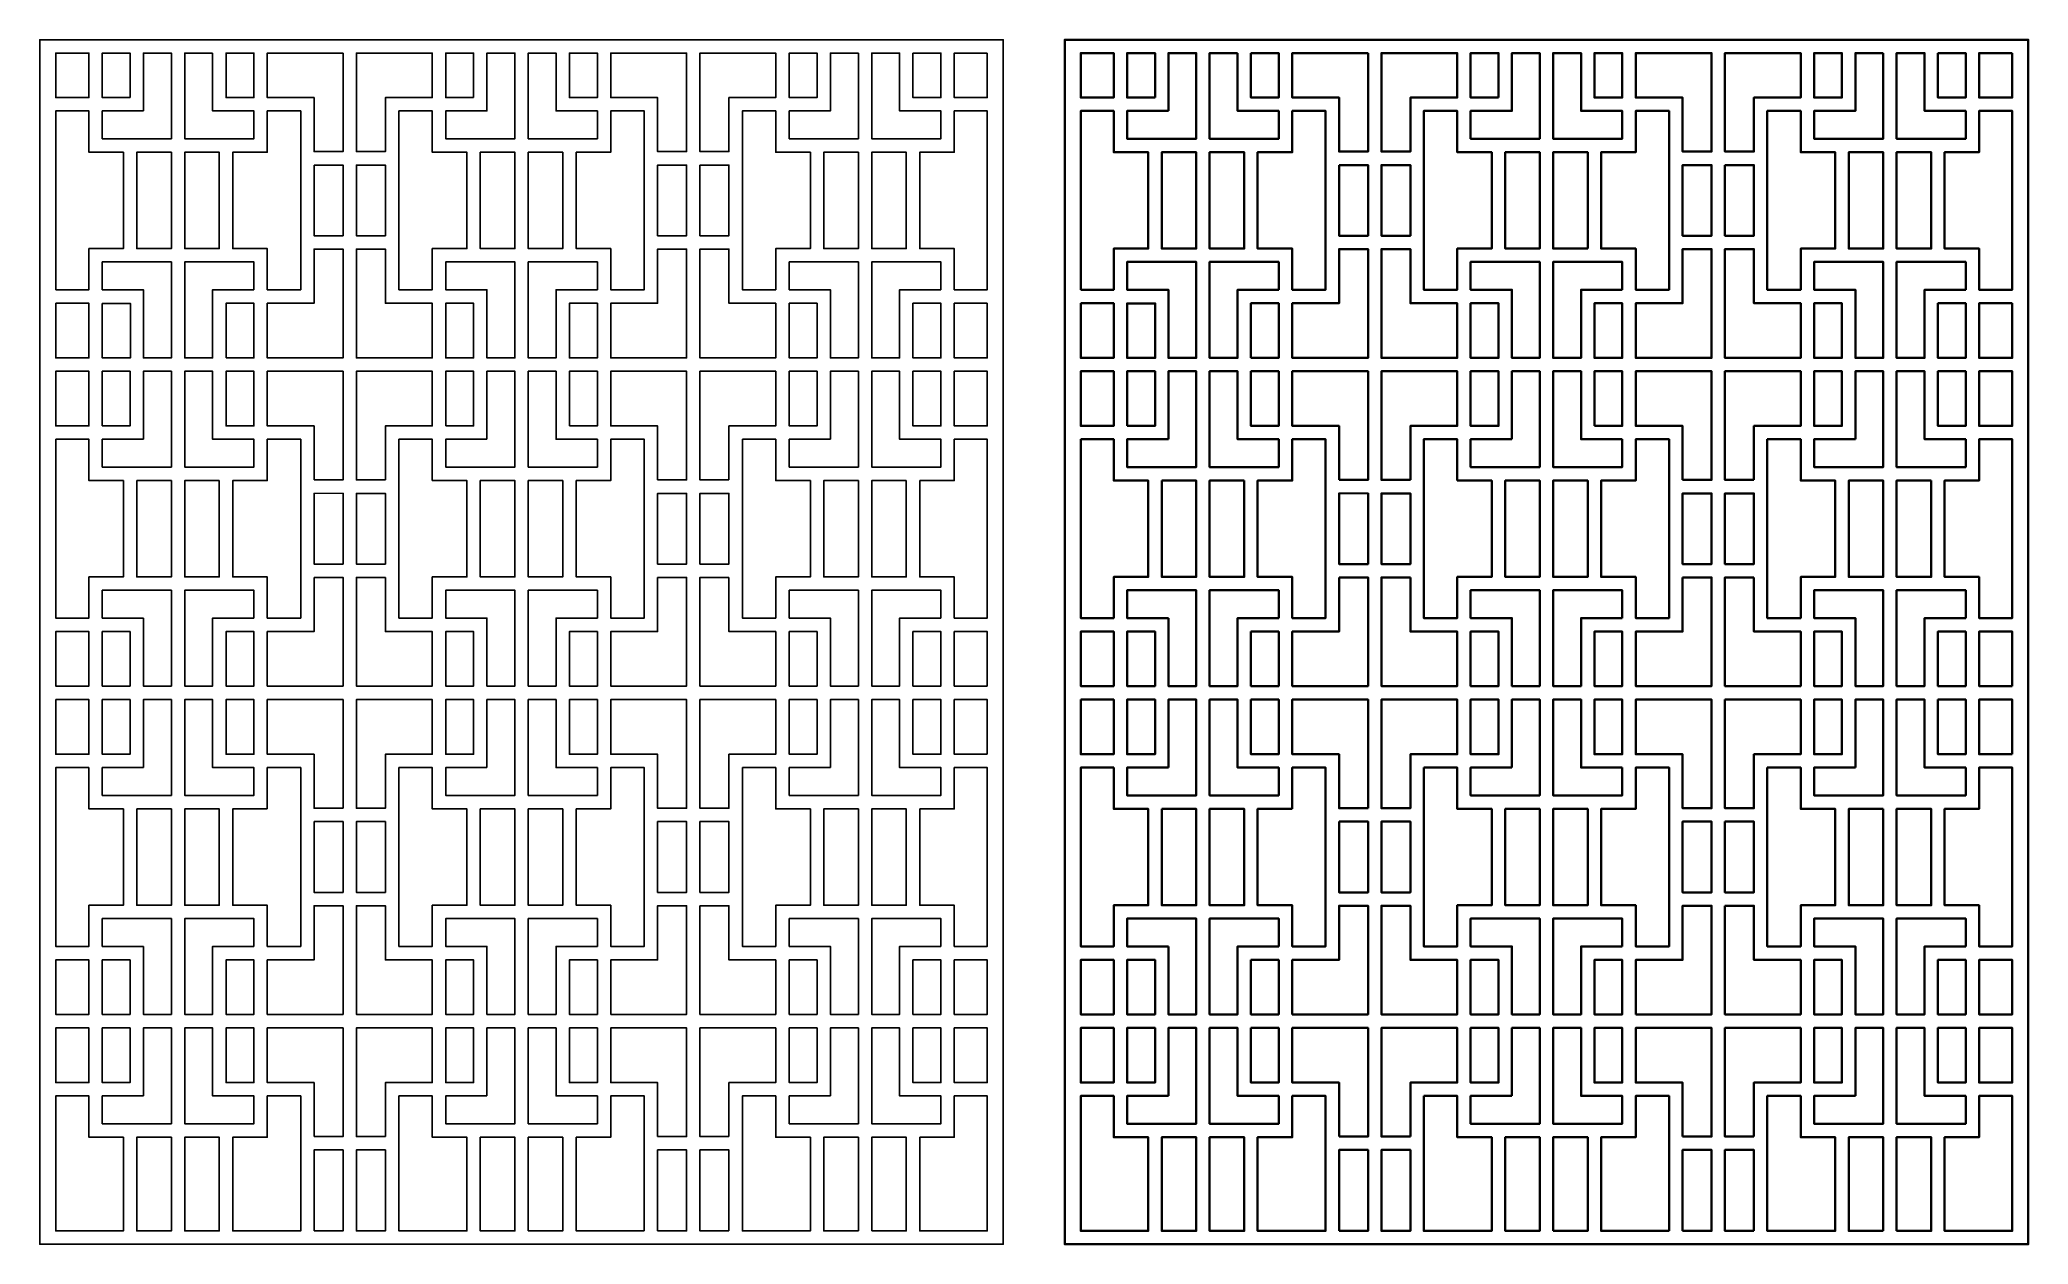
# Model space of a CAD drawing. Header units: centimetres. Extents: x -9.6 to 9.7, y 1 to 12.7.
import ezdxf

# ---------------------------------------------------------------- set-up
doc = ezdxf.new("R2010")
doc.units = ezdxf.units.CM
doc.header["$MEASUREMENT"] = 0
doc.layers.add('layer 1', color=7, linetype='Continuous')

msp = doc.modelspace()

# ---------------------------------------------------------------- linework, layer by layer
at = {"layer": 'layer 1', "color": 177}
msp.add_open_spline([(-9.60415, 1.01929), (-9.60415, 1.01929), (-9.60415, 1.01929), (-9.60415, 1.01929), (-9.60415, 1.01929), (-9.60415, 1.01929), (-9.60415, 12.70384), (-9.60415, 12.70384), (-9.60415, 12.70384), (-9.60415, 12.70384), (-0.25651, 12.70384), (-0.25651, 12.70384), (-0.25651, 12.70384), (-0.25651, 12.70384), (-0.25651, 1.01929), (-0.25651, 1.01929), (-0.25651, 1.01929), (-0.25651, 1.01929), (-9.60415, 1.01929), (-9.60415, 1.01929), (-9.60415, 1.01929), (-9.60415, 1.01929), (-9.60415, 1.01929), (-9.60415, 1.01929)], degree=3, knots=[0, 0, 0, 0, 0.14285714, 0.14285714, 0.14285714, 0.14285714, 0.28571429, 0.28571429, 0.28571429, 0.28571429, 0.42857143, 0.42857143, 0.42857143, 0.42857143, 0.57142857, 0.57142857, 0.57142857, 0.57142857, 0.71428571, 0.71428571, 0.71428571, 0.71428571, 1, 1, 1, 1], dxfattribs=at)
at = {"layer": 'layer 1', "color": 7}
for points, knots in [([(-9.44842, 12.57401), (-9.44842, 12.57401), (-9.12811, 12.57401), (-9.12811, 12.57401), (-9.12811, 12.57401), (-9.12811, 12.57401), (-9.12811, 12.14341), (-9.12811, 12.14341), (-9.12811, 12.14341), (-9.12811, 12.14341), (-9.44842, 12.14341), (-9.44842, 12.14341), (-9.44842, 12.14341), (-9.44842, 12.14341), (-9.44842, 12.57401), (-9.44842, 12.57401), (-9.44842, 12.57401), (-9.44842, 12.57401), (-9.44842, 12.57401), (-9.44842, 12.57401)], [0, 0, 0, 0, 0.16666667, 0.16666667, 0.16666667, 0.16666667, 0.33333333, 0.33333333, 0.33333333, 0.33333333, 0.5, 0.5, 0.5, 0.5, 0.66666667, 0.66666667, 0.66666667, 0.66666667, 1, 1, 1, 1]), ([(-8.72781, 12.14341), (-8.72781, 12.14341), (-8.99828, 12.14341), (-8.99828, 12.14341), (-8.99828, 12.14341), (-8.99828, 12.14341), (-8.99828, 12.57401), (-8.99828, 12.57401), (-8.99828, 12.57401), (-8.99828, 12.57401), (-8.72781, 12.57401), (-8.72781, 12.57401), (-8.72781, 12.57401), (-8.72781, 12.57401), (-8.72781, 12.14341), (-8.72781, 12.14341), (-8.72781, 12.14341), (-8.72781, 12.14341), (-8.72781, 12.14341), (-8.72781, 12.14341)], [0, 0, 0, 0, 0.16666667, 0.16666667, 0.16666667, 0.16666667, 0.33333333, 0.33333333, 0.33333333, 0.33333333, 0.5, 0.5, 0.5, 0.5, 0.66666667, 0.66666667, 0.66666667, 0.66666667, 1, 1, 1, 1]), ([(-8.59798, 12.01358), (-8.59798, 12.01358), (-8.99828, 12.01359), (-8.99828, 12.01359), (-8.99828, 12.01359), (-8.99828, 12.01359), (-8.99828, 11.74311), (-8.99828, 11.74311), (-8.99828, 11.74311), (-8.99828, 11.74311), (-8.3275, 11.74311), (-8.3275, 11.74311), (-8.3275, 11.74311), (-8.3275, 11.74311), (-8.3275, 12.57401), (-8.3275, 12.57401), (-8.3275, 12.57401), (-8.3275, 12.57401), (-8.59798, 12.57401), (-8.59798, 12.57401), (-8.59798, 12.57401), (-8.59798, 12.57401), (-8.59798, 12.01359), (-8.59798, 12.01359), (-8.59798, 12.01359), (-8.59798, 12.01359), (-8.59798, 12.01358), (-8.59798, 12.01358)], [0, 0, 0, 0, 0.125, 0.125, 0.125, 0.125, 0.25, 0.25, 0.25, 0.25, 0.375, 0.375, 0.375, 0.375, 0.5, 0.5, 0.5, 0.5, 0.625, 0.625, 0.625, 0.625, 0.75, 0.75, 0.75, 0.75, 1, 1, 1, 1]), ([(-7.9272, 12.57401), (-7.9272, 12.57401), (-8.19768, 12.57401), (-8.19768, 12.57401), (-8.19768, 12.57401), (-8.19768, 12.57401), (-8.19768, 11.74311), (-8.19768, 11.74311), (-8.19768, 11.74311), (-8.19768, 11.74311), (-7.5269, 11.74311), (-7.5269, 11.74311), (-7.5269, 11.74311), (-7.5269, 11.74311), (-7.5269, 12.01359), (-7.5269, 12.01359), (-7.5269, 12.01359), (-7.5269, 12.01359), (-7.9272, 12.01359), (-7.9272, 12.01359), (-7.9272, 12.01359), (-7.9272, 12.01359), (-7.9272, 12.57401), (-7.9272, 12.57401)], [0, 0, 0, 0, 0.14285714, 0.14285714, 0.14285714, 0.14285714, 0.28571429, 0.28571429, 0.28571429, 0.28571429, 0.42857143, 0.42857143, 0.42857143, 0.42857143, 0.57142857, 0.57142857, 0.57142857, 0.57142857, 0.71428571, 0.71428571, 0.71428571, 0.71428571, 1, 1, 1, 1]), ([(-7.79737, 12.57401), (-7.79737, 12.57401), (-7.79737, 12.14341), (-7.79737, 12.14341), (-7.79737, 12.14341), (-7.79737, 12.14341), (-7.5269, 12.14341), (-7.5269, 12.14341), (-7.5269, 12.14341), (-7.5269, 12.14341), (-7.5269, 12.57401), (-7.5269, 12.57401), (-7.5269, 12.57401), (-7.5269, 12.57401), (-7.79737, 12.57401), (-7.79737, 12.57401), (-7.79737, 12.57401), (-7.79737, 12.57401), (-7.79737, 12.57401), (-7.79737, 12.57401)], [0, 0, 0, 0, 0.16666667, 0.16666667, 0.16666667, 0.16666667, 0.33333333, 0.33333333, 0.33333333, 0.33333333, 0.5, 0.5, 0.5, 0.5, 0.66666667, 0.66666667, 0.66666667, 0.66666667, 1, 1, 1, 1]), ([(-6.66137, 12.57401), (-6.66137, 12.57401), (-7.39707, 12.57401), (-7.39707, 12.57401), (-7.39707, 12.57401), (-7.39707, 12.57401), (-7.39707, 12.14341), (-7.39707, 12.14341), (-7.39707, 12.14341), (-7.39707, 12.14341), (-6.94267, 12.14341), (-6.94267, 12.14341), (-6.94267, 12.14341), (-6.94267, 12.14341), (-6.94267, 11.61869), (-6.94267, 11.61869), (-6.94267, 11.61869), (-6.94267, 11.61869), (-6.66137, 11.61869), (-6.66137, 11.61869), (-6.66137, 11.61869), (-6.66137, 11.61869), (-6.66137, 12.57401), (-6.66137, 12.57401)], [0, 0, 0, 0, 0.14285714, 0.14285714, 0.14285714, 0.14285714, 0.28571429, 0.28571429, 0.28571429, 0.28571429, 0.42857143, 0.42857143, 0.42857143, 0.42857143, 0.57142857, 0.57142857, 0.57142857, 0.57142857, 0.71428571, 0.71428571, 0.71428571, 0.71428571, 1, 1, 1, 1]), ([(-6.53155, 12.14344), (-6.53155, 12.14344), (-6.53155, 11.61869), (-6.53155, 11.61869), (-6.53155, 11.61869), (-6.53155, 11.61869), (-6.25025, 11.61869), (-6.25025, 11.61869), (-6.25025, 11.61869), (-6.25025, 11.61869), (-6.25025, 12.14341), (-6.25025, 12.14341), (-6.25025, 12.14341), (-6.25025, 12.14341), (-5.79585, 12.14341), (-5.79585, 12.14341), (-5.79585, 12.14341), (-5.79585, 12.14341), (-5.79585, 12.57401), (-5.79585, 12.57401), (-5.79585, 12.57401), (-5.79585, 12.57401), (-6.53155, 12.57401), (-6.53155, 12.57401), (-6.53155, 12.57401), (-6.53155, 12.57401), (-6.53155, 12.14341), (-6.53155, 12.14341), (-6.53155, 12.14341), (-6.53155, 12.14341), (-6.53155, 12.14344), (-6.53155, 12.14344), (-6.53155, 12.14344), (-6.53155, 12.14344), (-6.53155, 12.14344), (-6.53155, 12.14344)], [0, 0, 0, 0, 0.1, 0.1, 0.1, 0.1, 0.2, 0.2, 0.2, 0.2, 0.3, 0.3, 0.3, 0.3, 0.4, 0.4, 0.4, 0.4, 0.5, 0.5, 0.5, 0.5, 0.6, 0.6, 0.6, 0.6, 0.7, 0.7, 0.7, 0.7, 0.8, 0.8, 0.8, 0.8, 1, 1, 1, 1]), ([(-4.99524, 12.57401), (-4.99524, 12.57401), (-5.26572, 12.57401), (-5.26572, 12.57401), (-5.26572, 12.57401), (-5.26572, 12.57401), (-5.26572, 12.01359), (-5.26572, 12.01359), (-5.26572, 12.01359), (-5.26572, 12.01359), (-5.66602, 12.01359), (-5.66602, 12.01359), (-5.66602, 12.01359), (-5.66602, 12.01359), (-5.66602, 11.74311), (-5.66602, 11.74311), (-5.66602, 11.74311), (-5.66602, 11.74311), (-4.99524, 11.74311), (-4.99524, 11.74311), (-4.99524, 11.74311), (-4.99524, 11.74311), (-4.99524, 12.57401), (-4.99524, 12.57401), (-4.99524, 12.57401), (-4.99524, 12.57401), (-4.99524, 12.57401), (-4.99524, 12.57401)], [0, 0, 0, 0, 0.125, 0.125, 0.125, 0.125, 0.25, 0.25, 0.25, 0.25, 0.375, 0.375, 0.375, 0.375, 0.5, 0.5, 0.5, 0.5, 0.625, 0.625, 0.625, 0.625, 0.75, 0.75, 0.75, 0.75, 1, 1, 1, 1]), ([(-5.39555, 12.14341), (-5.39555, 12.14341), (-5.66602, 12.14341), (-5.66602, 12.14341), (-5.66602, 12.14341), (-5.66602, 12.14341), (-5.66602, 12.57401), (-5.66602, 12.57401), (-5.66602, 12.57401), (-5.66602, 12.57401), (-5.39555, 12.57401), (-5.39555, 12.57401), (-5.39555, 12.57401), (-5.39555, 12.57401), (-5.39555, 12.14341), (-5.39555, 12.14341), (-5.39555, 12.14341), (-5.39555, 12.14341), (-5.39555, 12.14341), (-5.39555, 12.14341)], [0, 0, 0, 0, 0.16666667, 0.16666667, 0.16666667, 0.16666667, 0.33333333, 0.33333333, 0.33333333, 0.33333333, 0.5, 0.5, 0.5, 0.5, 0.66666667, 0.66666667, 0.66666667, 0.66666667, 1, 1, 1, 1]), ([(-4.59494, 12.57401), (-4.59494, 12.57401), (-4.86541, 12.57401), (-4.86541, 12.57401), (-4.86541, 12.57401), (-4.86541, 12.57401), (-4.86541, 11.74311), (-4.86541, 11.74311), (-4.86541, 11.74311), (-4.86541, 11.74311), (-4.19463, 11.74311), (-4.19463, 11.74311), (-4.19463, 11.74311), (-4.19463, 11.74311), (-4.19463, 12.01359), (-4.19463, 12.01359), (-4.19463, 12.01359), (-4.19463, 12.01359), (-4.59494, 12.01359), (-4.59494, 12.01359), (-4.59494, 12.01359), (-4.59494, 12.01359), (-4.59494, 12.57401), (-4.59494, 12.57401), (-4.59494, 12.57401), (-4.59494, 12.57401), (-4.59494, 12.57401), (-4.59494, 12.57401)], [0, 0, 0, 0, 0.125, 0.125, 0.125, 0.125, 0.25, 0.25, 0.25, 0.25, 0.375, 0.375, 0.375, 0.375, 0.5, 0.5, 0.5, 0.5, 0.625, 0.625, 0.625, 0.625, 0.75, 0.75, 0.75, 0.75, 1, 1, 1, 1]), ([(-4.46511, 12.57401), (-4.46511, 12.57401), (-4.19463, 12.57401), (-4.19463, 12.57401), (-4.19463, 12.57401), (-4.19463, 12.57401), (-4.19463, 12.14341), (-4.19463, 12.14341), (-4.19463, 12.14341), (-4.19463, 12.14341), (-4.46511, 12.14341), (-4.46511, 12.14341), (-4.46511, 12.14341), (-4.46511, 12.14341), (-4.46511, 12.57401), (-4.46511, 12.57401), (-4.46511, 12.57401), (-4.46511, 12.57401), (-4.46511, 12.57401), (-4.46511, 12.57401)], [0, 0, 0, 0, 0.16666667, 0.16666667, 0.16666667, 0.16666667, 0.33333333, 0.33333333, 0.33333333, 0.33333333, 0.5, 0.5, 0.5, 0.5, 0.66666667, 0.66666667, 0.66666667, 0.66666667, 1, 1, 1, 1]), ([(-4.06481, 12.57401), (-4.06481, 12.57401), (-3.32911, 12.57401), (-3.32911, 12.57401), (-3.32911, 12.57401), (-3.32911, 12.57401), (-3.32911, 11.61869), (-3.32911, 11.61869), (-3.32911, 11.61869), (-3.32911, 11.61869), (-3.61041, 11.61869), (-3.61041, 11.61869), (-3.61041, 11.61869), (-3.61041, 11.61869), (-3.61041, 12.14341), (-3.61041, 12.14341), (-3.61041, 12.14341), (-3.61041, 12.14341), (-4.06481, 12.14341), (-4.06481, 12.14341), (-4.06481, 12.14341), (-4.06481, 12.14341), (-4.06481, 12.57401), (-4.06481, 12.57401), (-4.06481, 12.57401), (-4.06481, 12.57401), (-4.06481, 12.57401), (-4.06481, 12.57401)], [0, 0, 0, 0, 0.125, 0.125, 0.125, 0.125, 0.25, 0.25, 0.25, 0.25, 0.375, 0.375, 0.375, 0.375, 0.5, 0.5, 0.5, 0.5, 0.625, 0.625, 0.625, 0.625, 0.75, 0.75, 0.75, 0.75, 1, 1, 1, 1]), ([(-3.19928, 12.14341), (-3.19928, 12.14341), (-3.19928, 12.57401), (-3.19928, 12.57401), (-3.19928, 12.57401), (-3.19928, 12.57401), (-2.46359, 12.57401), (-2.46359, 12.57401), (-2.46359, 12.57401), (-2.46359, 12.57401), (-2.46359, 12.1433), (-2.46359, 12.1433), (-2.46359, 12.1433), (-2.46359, 12.1433), (-2.91799, 12.1433), (-2.91799, 12.1433), (-2.91799, 12.1433), (-2.91799, 12.1433), (-2.91799, 11.61869), (-2.91799, 11.61869), (-2.91799, 11.61869), (-2.91799, 11.61869), (-3.19928, 11.61869), (-3.19928, 11.61869), (-3.19928, 11.61869), (-3.19928, 11.61869), (-3.19928, 12.14341), (-3.19928, 12.14341)], [0, 0, 0, 0, 0.125, 0.125, 0.125, 0.125, 0.25, 0.25, 0.25, 0.25, 0.375, 0.375, 0.375, 0.375, 0.5, 0.5, 0.5, 0.5, 0.625, 0.625, 0.625, 0.625, 0.75, 0.75, 0.75, 0.75, 1, 1, 1, 1]), ([(-2.46359, 12.57401), (-2.46359, 12.57401), (-3.19928, 12.57401), (-3.19928, 12.57401), (-3.19928, 12.57401), (-3.19928, 12.57401), (-2.46359, 12.57401), (-2.46359, 12.57401), (-2.46359, 12.57401), (-2.46359, 12.57401), (-2.46359, 12.57401), (-2.46359, 12.57401)], [0, 0, 0, 0, 0.25, 0.25, 0.25, 0.25, 0.5, 0.5, 0.5, 0.5, 1, 1, 1, 1]), ([(-2.33376, 12.57401), (-2.33376, 12.57401), (-2.06329, 12.57401), (-2.06329, 12.57401), (-2.06329, 12.57401), (-2.06329, 12.57401), (-2.06329, 12.14341), (-2.06329, 12.14341), (-2.06329, 12.14341), (-2.06329, 12.14341), (-2.33376, 12.14341), (-2.33376, 12.14341), (-2.33376, 12.14341), (-2.33376, 12.14341), (-2.33376, 12.57401), (-2.33376, 12.57401), (-2.33376, 12.57401), (-2.33376, 12.57401), (-2.33376, 12.57401), (-2.33376, 12.57401)], [0, 0, 0, 0, 0.16666667, 0.16666667, 0.16666667, 0.16666667, 0.33333333, 0.33333333, 0.33333333, 0.33333333, 0.5, 0.5, 0.5, 0.5, 0.66666667, 0.66666667, 0.66666667, 0.66666667, 1, 1, 1, 1]), ([(-1.66298, 12.57401), (-1.66298, 12.57401), (-1.93346, 12.57401), (-1.93346, 12.57401), (-1.93346, 12.57401), (-1.93346, 12.57401), (-1.93346, 12.01359), (-1.93346, 12.01359), (-1.93346, 12.01359), (-1.93346, 12.01359), (-2.33376, 12.01359), (-2.33376, 12.01359), (-2.33376, 12.01359), (-2.33376, 12.01359), (-2.33376, 11.74311), (-2.33376, 11.74311), (-2.33376, 11.74311), (-2.33376, 11.74311), (-1.66298, 11.74311), (-1.66298, 11.74311), (-1.66298, 11.74311), (-1.66298, 11.74311), (-1.66298, 12.57401), (-1.66298, 12.57401)], [0, 0, 0, 0, 0.14285714, 0.14285714, 0.14285714, 0.14285714, 0.28571429, 0.28571429, 0.28571429, 0.28571429, 0.42857143, 0.42857143, 0.42857143, 0.42857143, 0.57142857, 0.57142857, 0.57142857, 0.57142857, 0.71428571, 0.71428571, 0.71428571, 0.71428571, 1, 1, 1, 1]), ([(-1.53315, 12.57401), (-1.53315, 12.57401), (-1.53315, 11.74311), (-1.53315, 11.74311), (-1.53315, 11.74311), (-1.53315, 11.74311), (-0.86237, 11.74311), (-0.86237, 11.74311), (-0.86237, 11.74311), (-0.86237, 11.74311), (-0.86237, 12.01359), (-0.86237, 12.01359), (-0.86237, 12.01359), (-0.86237, 12.01359), (-1.26268, 12.01359), (-1.26268, 12.01359), (-1.26268, 12.01359), (-1.26268, 12.01359), (-1.26268, 12.57401), (-1.26268, 12.57401), (-1.26268, 12.57401), (-1.26268, 12.57401), (-1.53315, 12.57401), (-1.53315, 12.57401), (-1.53315, 12.57401), (-1.53315, 12.57401), (-1.53315, 12.57401), (-1.53315, 12.57401)], [0, 0, 0, 0, 0.125, 0.125, 0.125, 0.125, 0.25, 0.25, 0.25, 0.25, 0.375, 0.375, 0.375, 0.375, 0.5, 0.5, 0.5, 0.5, 0.625, 0.625, 0.625, 0.625, 0.75, 0.75, 0.75, 0.75, 1, 1, 1, 1]), ([(-1.13285, 12.57401), (-1.13285, 12.57401), (-1.13285, 12.14341), (-1.13285, 12.14341), (-1.13285, 12.14341), (-1.13285, 12.14341), (-0.86237, 12.14341), (-0.86237, 12.14341), (-0.86237, 12.14341), (-0.86237, 12.14341), (-0.86237, 12.57401), (-0.86237, 12.57401), (-0.86237, 12.57401), (-0.86237, 12.57401), (-1.13285, 12.57401), (-1.13285, 12.57401)], [0, 0, 0, 0, 0.2, 0.2, 0.2, 0.2, 0.4, 0.4, 0.4, 0.4, 0.6, 0.6, 0.6, 0.6, 1, 1, 1, 1]), ([(-0.4123, 12.57401), (-0.4123, 12.57401), (-0.4123, 12.14341), (-0.4123, 12.14341), (-0.4123, 12.14341), (-0.4123, 12.14341), (-0.73254, 12.14341), (-0.73254, 12.14341), (-0.73254, 12.14341), (-0.73254, 12.14341), (-0.73254, 12.57401), (-0.73254, 12.57401), (-0.73254, 12.57401), (-0.73254, 12.57401), (-0.4123, 12.57401), (-0.4123, 12.57401)], [0, 0, 0, 0, 0.2, 0.2, 0.2, 0.2, 0.4, 0.4, 0.4, 0.4, 0.6, 0.6, 0.6, 0.6, 1, 1, 1, 1]), ([(-9.44836, 10.27821), (-9.44836, 10.27821), (-9.44836, 12.01359), (-9.44836, 12.01359), (-9.44836, 12.01359), (-9.44836, 12.01359), (-9.12811, 12.01359), (-9.12811, 12.01359), (-9.12811, 12.01359), (-9.12811, 12.01359), (-9.12811, 11.61328), (-9.12811, 11.61328), (-9.12811, 11.61328), (-9.12811, 11.61328), (-8.79272, 11.61328), (-8.79272, 11.61328), (-8.79272, 11.61328), (-8.79272, 11.61328), (-8.79272, 10.96414), (-8.79272, 10.96414), (-8.79272, 10.96414), (-8.79272, 10.96414), (-8.79272, 10.67852), (-8.79272, 10.67852), (-8.79272, 10.67852), (-8.79272, 10.67852), (-9.12811, 10.67852), (-9.12811, 10.67852), (-9.12811, 10.67852), (-9.12811, 10.67852), (-9.12811, 10.27821), (-9.12811, 10.27821), (-9.12811, 10.27821), (-9.12811, 10.27821), (-9.44836, 10.27821), (-9.44836, 10.27821), (-9.44836, 10.27821), (-9.44836, 10.27821), (-9.44836, 10.27821), (-9.44836, 10.27821)], [0, 0, 0, 0, 0.09090909, 0.09090909, 0.09090909, 0.09090909, 0.18181818, 0.18181818, 0.18181818, 0.18181818, 0.27272727, 0.27272727, 0.27272727, 0.27272727, 0.36363636, 0.36363636, 0.36363636, 0.36363636, 0.45454545, 0.45454545, 0.45454545, 0.45454545, 0.54545455, 0.54545455, 0.54545455, 0.54545455, 0.63636364, 0.63636364, 0.63636364, 0.63636364, 0.72727273, 0.72727273, 0.72727273, 0.72727273, 0.81818182, 0.81818182, 0.81818182, 0.81818182, 1, 1, 1, 1]), ([(-7.0725, 10.96414), (-7.0725, 10.96414), (-7.0725, 10.27821), (-7.0725, 10.27821), (-7.0725, 10.27821), (-7.0725, 10.27821), (-7.39707, 10.27821), (-7.39707, 10.27821), (-7.39707, 10.27821), (-7.39707, 10.27821), (-7.39707, 10.67852), (-7.39707, 10.67852), (-7.39707, 10.67852), (-7.39707, 10.67852), (-7.73246, 10.67852), (-7.73246, 10.67852), (-7.73246, 10.67852), (-7.73246, 10.67852), (-7.73246, 11.1459), (-7.73246, 11.1459), (-7.73246, 11.1459), (-7.73246, 11.1459), (-7.73246, 11.61328), (-7.73246, 11.61328), (-7.73246, 11.61328), (-7.73246, 11.61328), (-7.39707, 11.61328), (-7.39707, 11.61328), (-7.39707, 11.61328), (-7.39707, 11.61328), (-7.39707, 12.01359), (-7.39707, 12.01359), (-7.39707, 12.01359), (-7.39707, 12.01359), (-7.0725, 12.01359), (-7.0725, 12.01359), (-7.0725, 12.01359), (-7.0725, 12.01359), (-7.0725, 10.96414), (-7.0725, 10.96414), (-7.0725, 10.96414), (-7.0725, 10.96414), (-7.0725, 10.96414), (-7.0725, 10.96414)], [0, 0, 0, 0, 0.08333333, 0.08333333, 0.08333333, 0.08333333, 0.16666667, 0.16666667, 0.16666667, 0.16666667, 0.25, 0.25, 0.25, 0.25, 0.33333333, 0.33333333, 0.33333333, 0.33333333, 0.41666667, 0.41666667, 0.41666667, 0.41666667, 0.5, 0.5, 0.5, 0.5, 0.58333333, 0.58333333, 0.58333333, 0.58333333, 0.66666667, 0.66666667, 0.66666667, 0.66666667, 0.75, 0.75, 0.75, 0.75, 0.83333333, 0.83333333, 0.83333333, 0.83333333, 1, 1, 1, 1]), ([(-5.79585, 11.61303), (-5.79585, 11.61303), (-5.46046, 11.61302), (-5.46046, 11.61302), (-5.46046, 11.61302), (-5.46046, 11.61302), (-5.46046, 10.67852), (-5.46046, 10.67852), (-5.46046, 10.67852), (-5.46046, 10.67852), (-5.79585, 10.67852), (-5.79585, 10.67852), (-5.79585, 10.67852), (-5.79585, 10.67852), (-5.79585, 10.27821), (-5.79585, 10.27821), (-5.79585, 10.27821), (-5.79585, 10.27821), (-6.12042, 10.27821), (-6.12042, 10.27821), (-6.12042, 10.27821), (-6.12042, 10.27821), (-6.12042, 12.01359), (-6.12042, 12.01359), (-6.12042, 12.01359), (-6.12042, 12.01359), (-5.79585, 12.01359), (-5.79585, 12.01359), (-5.79585, 12.01359), (-5.79585, 12.01359), (-5.79585, 11.61302), (-5.79585, 11.61302), (-5.79585, 11.61302), (-5.79585, 11.61302), (-5.79585, 11.61303), (-5.79585, 11.61303)], [0, 0, 0, 0, 0.1, 0.1, 0.1, 0.1, 0.2, 0.2, 0.2, 0.2, 0.3, 0.3, 0.3, 0.3, 0.4, 0.4, 0.4, 0.4, 0.5, 0.5, 0.5, 0.5, 0.6, 0.6, 0.6, 0.6, 0.7, 0.7, 0.7, 0.7, 0.8, 0.8, 0.8, 0.8, 1, 1, 1, 1]), ([(-4.06481, 12.01358), (-4.06481, 12.01358), (-3.74024, 12.01359), (-3.74024, 12.01359), (-3.74024, 12.01359), (-3.74024, 12.01359), (-3.74024, 10.27821), (-3.74024, 10.27821), (-3.74024, 10.27821), (-3.74024, 10.27821), (-4.06481, 10.27821), (-4.06481, 10.27821), (-4.06481, 10.27821), (-4.06481, 10.27821), (-4.06481, 10.67852), (-4.06481, 10.67852), (-4.06481, 10.67852), (-4.06481, 10.67852), (-4.4002, 10.67852), (-4.4002, 10.67852), (-4.4002, 10.67852), (-4.4002, 10.67852), (-4.4002, 11.61328), (-4.4002, 11.61328), (-4.4002, 11.61328), (-4.4002, 11.61328), (-4.06481, 11.61328), (-4.06481, 11.61328), (-4.06481, 11.61328), (-4.06481, 11.61328), (-4.06481, 12.01359), (-4.06481, 12.01359), (-4.06481, 12.01359), (-4.06481, 12.01359), (-4.06481, 12.01358), (-4.06481, 12.01358)], [0, 0, 0, 0, 0.1, 0.1, 0.1, 0.1, 0.2, 0.2, 0.2, 0.2, 0.3, 0.3, 0.3, 0.3, 0.4, 0.4, 0.4, 0.4, 0.5, 0.5, 0.5, 0.5, 0.6, 0.6, 0.6, 0.6, 0.7, 0.7, 0.7, 0.7, 0.8, 0.8, 0.8, 0.8, 1, 1, 1, 1]), ([(-2.78816, 12.01358), (-2.78816, 12.01358), (-2.46359, 12.01359), (-2.46359, 12.01359), (-2.46359, 12.01359), (-2.46359, 12.01359), (-2.46359, 11.61328), (-2.46359, 11.61328), (-2.46359, 11.61328), (-2.46359, 11.61328), (-2.1282, 11.61328), (-2.1282, 11.61328), (-2.1282, 11.61328), (-2.1282, 11.61328), (-2.1282, 10.67852), (-2.1282, 10.67852), (-2.1282, 10.67852), (-2.1282, 10.67852), (-2.46359, 10.67852), (-2.46359, 10.67852), (-2.46359, 10.67852), (-2.46359, 10.67852), (-2.46359, 10.27821), (-2.46359, 10.27821), (-2.46359, 10.27821), (-2.46359, 10.27821), (-2.78816, 10.27821), (-2.78816, 10.27821), (-2.78816, 10.27821), (-2.78816, 10.27821), (-2.78816, 12.01359), (-2.78816, 12.01359), (-2.78816, 12.01359), (-2.78816, 12.01359), (-2.78816, 12.01358), (-2.78816, 12.01358)], [0, 0, 0, 0, 0.1, 0.1, 0.1, 0.1, 0.2, 0.2, 0.2, 0.2, 0.3, 0.3, 0.3, 0.3, 0.4, 0.4, 0.4, 0.4, 0.5, 0.5, 0.5, 0.5, 0.6, 0.6, 0.6, 0.6, 0.7, 0.7, 0.7, 0.7, 0.8, 0.8, 0.8, 0.8, 1, 1, 1, 1]), ([(-2.33376, 12.14341), (-2.33376, 12.14341), (-2.06329, 12.14341), (-2.06329, 12.14341), (-2.06329, 12.14341), (-2.06329, 12.14341), (-2.33376, 12.14341), (-2.33376, 12.14341), (-2.33376, 12.14341), (-2.33376, 12.14341), (-2.33376, 12.14341), (-2.33376, 12.14341)], [0, 0, 0, 0, 0.25, 0.25, 0.25, 0.25, 0.5, 0.5, 0.5, 0.5, 1, 1, 1, 1]), ([(-1.06794, 11.32766), (-1.06794, 11.32766), (-1.06793, 11.61328), (-1.06793, 11.61328), (-1.06793, 11.61328), (-1.06793, 11.61328), (-0.73254, 11.61328), (-0.73254, 11.61328), (-0.73254, 11.61328), (-0.73254, 11.61328), (-0.73254, 12.01359), (-0.73254, 12.01359), (-0.73254, 12.01359), (-0.73254, 12.01359), (-0.4123, 12.01359), (-0.4123, 12.01359), (-0.4123, 12.01359), (-0.4123, 12.01359), (-0.4123, 10.27821), (-0.4123, 10.27821), (-0.4123, 10.27821), (-0.4123, 10.27821), (-0.73254, 10.27821), (-0.73254, 10.27821), (-0.73254, 10.27821), (-0.73254, 10.27821), (-0.73254, 10.67852), (-0.73254, 10.67852), (-0.73254, 10.67852), (-0.73254, 10.67852), (-1.06793, 10.67852), (-1.06793, 10.67852), (-1.06793, 10.67852), (-1.06793, 10.67852), (-1.06793, 11.32766), (-1.06793, 11.32766), (-1.06793, 11.32766), (-1.06793, 11.32766), (-1.06794, 11.32766), (-1.06794, 11.32766)], [0, 0, 0, 0, 0.09090909, 0.09090909, 0.09090909, 0.09090909, 0.18181818, 0.18181818, 0.18181818, 0.18181818, 0.27272727, 0.27272727, 0.27272727, 0.27272727, 0.36363636, 0.36363636, 0.36363636, 0.36363636, 0.45454545, 0.45454545, 0.45454545, 0.45454545, 0.54545455, 0.54545455, 0.54545455, 0.54545455, 0.63636364, 0.63636364, 0.63636364, 0.63636364, 0.72727273, 0.72727273, 0.72727273, 0.72727273, 0.81818182, 0.81818182, 0.81818182, 0.81818182, 1, 1, 1, 1]), ([(-8.66289, 11.61328), (-8.66289, 11.61328), (-8.3275, 11.61328), (-8.3275, 11.61328), (-8.3275, 11.61328), (-8.3275, 11.61328), (-8.3275, 10.67852), (-8.3275, 10.67852), (-8.3275, 10.67852), (-8.3275, 10.67852), (-8.66289, 10.67852), (-8.66289, 10.67852), (-8.66289, 10.67852), (-8.66289, 10.67852), (-8.66289, 11.61328), (-8.66289, 11.61328), (-8.66289, 11.61328), (-8.66289, 11.61328), (-8.66289, 11.61328), (-8.66289, 11.61328)], [0, 0, 0, 0, 0.16666667, 0.16666667, 0.16666667, 0.16666667, 0.33333333, 0.33333333, 0.33333333, 0.33333333, 0.5, 0.5, 0.5, 0.5, 0.66666667, 0.66666667, 0.66666667, 0.66666667, 1, 1, 1, 1]), ([(-8.19768, 11.61328), (-8.19768, 11.61328), (-7.86229, 11.61328), (-7.86229, 11.61328), (-7.86229, 11.61328), (-7.86229, 11.61328), (-7.86229, 10.67852), (-7.86229, 10.67852), (-7.86229, 10.67852), (-7.86229, 10.67852), (-8.19768, 10.67852), (-8.19768, 10.67852), (-8.19768, 10.67852), (-8.19768, 10.67852), (-8.19768, 11.61328), (-8.19768, 11.61328), (-8.19768, 11.61328), (-8.19768, 11.61328), (-8.19768, 11.61328), (-8.19768, 11.61328)], [0, 0, 0, 0, 0.16666667, 0.16666667, 0.16666667, 0.16666667, 0.33333333, 0.33333333, 0.33333333, 0.33333333, 0.5, 0.5, 0.5, 0.5, 0.66666667, 0.66666667, 0.66666667, 0.66666667, 1, 1, 1, 1]), ([(-5.33063, 11.61328), (-5.33063, 11.61328), (-4.99524, 11.61328), (-4.99524, 11.61328), (-4.99524, 11.61328), (-4.99524, 11.61328), (-4.99524, 10.67852), (-4.99524, 10.67852), (-4.99524, 10.67852), (-4.99524, 10.67852), (-5.33063, 10.67852), (-5.33063, 10.67852), (-5.33063, 10.67852), (-5.33063, 10.67852), (-5.33063, 11.61328), (-5.33063, 11.61328), (-5.33063, 11.61328), (-5.33063, 11.61328), (-5.33063, 11.61328), (-5.33063, 11.61328)], [0, 0, 0, 0, 0.16666667, 0.16666667, 0.16666667, 0.16666667, 0.33333333, 0.33333333, 0.33333333, 0.33333333, 0.5, 0.5, 0.5, 0.5, 0.66666667, 0.66666667, 0.66666667, 0.66666667, 1, 1, 1, 1]), ([(-4.53003, 10.67852), (-4.53003, 10.67852), (-4.86541, 10.67852), (-4.86541, 10.67852), (-4.86541, 10.67852), (-4.86541, 10.67852), (-4.86541, 11.61328), (-4.86541, 11.61328), (-4.86541, 11.61328), (-4.86541, 11.61328), (-4.53002, 11.61328), (-4.53002, 11.61328), (-4.53002, 11.61328), (-4.53002, 11.61328), (-4.53002, 10.67852), (-4.53002, 10.67852), (-4.53002, 10.67852), (-4.53002, 10.67852), (-4.53003, 10.67852), (-4.53003, 10.67852)], [0, 0, 0, 0, 0.16666667, 0.16666667, 0.16666667, 0.16666667, 0.33333333, 0.33333333, 0.33333333, 0.33333333, 0.5, 0.5, 0.5, 0.5, 0.66666667, 0.66666667, 0.66666667, 0.66666667, 1, 1, 1, 1]), ([(-1.66298, 11.61328), (-1.66298, 11.61328), (-1.66298, 10.67852), (-1.66298, 10.67852), (-1.66298, 10.67852), (-1.66298, 10.67852), (-1.66298, 11.61328), (-1.66298, 11.61328), (-1.66298, 11.61328), (-1.66298, 11.61328), (-1.99837, 11.61328), (-1.99837, 11.61328), (-1.99837, 11.61328), (-1.99837, 11.61328), (-1.99837, 10.67852), (-1.99837, 10.67852), (-1.99837, 10.67852), (-1.99837, 10.67852), (-1.66298, 10.67852), (-1.66298, 10.67852), (-1.66298, 10.67852), (-1.66298, 10.67852), (-1.66298, 11.61328), (-1.66298, 11.61328), (-1.66298, 11.61328), (-1.66298, 11.61328), (-1.66298, 11.61328), (-1.66298, 11.61328)], [0, 0, 0, 0, 0.125, 0.125, 0.125, 0.125, 0.25, 0.25, 0.25, 0.25, 0.375, 0.375, 0.375, 0.375, 0.5, 0.5, 0.5, 0.5, 0.625, 0.625, 0.625, 0.625, 0.75, 0.75, 0.75, 0.75, 1, 1, 1, 1]), ([(-1.19776, 10.96414), (-1.19776, 10.96414), (-1.19776, 10.67852), (-1.19776, 10.67852), (-1.19776, 10.67852), (-1.19776, 10.67852), (-1.53315, 10.67852), (-1.53315, 10.67852), (-1.53315, 10.67852), (-1.53315, 10.67852), (-1.53315, 11.32766), (-1.53315, 11.32766), (-1.53315, 11.32766), (-1.53315, 11.32766), (-1.53315, 11.61328), (-1.53315, 11.61328), (-1.53315, 11.61328), (-1.53315, 11.61328), (-1.53315, 10.67852), (-1.53315, 10.67852), (-1.53315, 10.67852), (-1.53315, 10.67852), (-1.53315, 11.61328), (-1.53315, 11.61328), (-1.53315, 11.61328), (-1.53315, 11.61328), (-1.19776, 11.61328), (-1.19776, 11.61328), (-1.19776, 11.61328), (-1.19776, 11.61328), (-1.19776, 10.96414), (-1.19776, 10.96414), (-1.19776, 10.96414), (-1.19776, 10.96414), (-1.19776, 10.96414), (-1.19776, 10.96414)], [0, 0, 0, 0, 0.1, 0.1, 0.1, 0.1, 0.2, 0.2, 0.2, 0.2, 0.3, 0.3, 0.3, 0.3, 0.4, 0.4, 0.4, 0.4, 0.5, 0.5, 0.5, 0.5, 0.6, 0.6, 0.6, 0.6, 0.7, 0.7, 0.7, 0.7, 0.8, 0.8, 0.8, 0.8, 1, 1, 1, 1]), ([(-6.94267, 11.48886), (-6.94267, 11.48886), (-6.66137, 11.48886), (-6.66137, 11.48886), (-6.66137, 11.48886), (-6.66137, 11.48886), (-6.66137, 10.80294), (-6.66137, 10.80294), (-6.66137, 10.80294), (-6.66137, 10.80294), (-6.94267, 10.80294), (-6.94267, 10.80294), (-6.94267, 10.80294), (-6.94267, 10.80294), (-6.94267, 11.48886), (-6.94267, 11.48886)], [0, 0, 0, 0, 0.2, 0.2, 0.2, 0.2, 0.4, 0.4, 0.4, 0.4, 0.6, 0.6, 0.6, 0.6, 1, 1, 1, 1]), ([(-6.53155, 11.48886), (-6.53155, 11.48886), (-6.25025, 11.48886), (-6.25025, 11.48886), (-6.25025, 11.48886), (-6.25025, 11.48886), (-6.25025, 10.80294), (-6.25025, 10.80294), (-6.25025, 10.80294), (-6.25025, 10.80294), (-6.53155, 10.80294), (-6.53155, 10.80294), (-6.53155, 10.80294), (-6.53155, 10.80294), (-6.53155, 11.48886), (-6.53155, 11.48886), (-6.53155, 11.48886), (-6.53155, 11.48886), (-6.53155, 11.48886), (-6.53155, 11.48886)], [0, 0, 0, 0, 0.16666667, 0.16666667, 0.16666667, 0.16666667, 0.33333333, 0.33333333, 0.33333333, 0.33333333, 0.5, 0.5, 0.5, 0.5, 0.66666667, 0.66666667, 0.66666667, 0.66666667, 1, 1, 1, 1]), ([(-3.61041, 11.48886), (-3.61041, 11.48886), (-3.32911, 11.48886), (-3.32911, 11.48886), (-3.32911, 11.48886), (-3.32911, 11.48886), (-3.32911, 10.80294), (-3.32911, 10.80294), (-3.32911, 10.80294), (-3.32911, 10.80294), (-3.61041, 10.80294), (-3.61041, 10.80294), (-3.61041, 10.80294), (-3.61041, 10.80294), (-3.61041, 11.48886), (-3.61041, 11.48886), (-3.61041, 11.48886), (-3.61041, 11.48886), (-3.61041, 11.48886), (-3.61041, 11.48886)], [0, 0, 0, 0, 0.16666667, 0.16666667, 0.16666667, 0.16666667, 0.33333333, 0.33333333, 0.33333333, 0.33333333, 0.5, 0.5, 0.5, 0.5, 0.66666667, 0.66666667, 0.66666667, 0.66666667, 1, 1, 1, 1]), ([(-3.19928, 11.48886), (-3.19928, 11.48886), (-3.19928, 10.80294), (-3.19928, 10.80294), (-3.19928, 10.80294), (-3.19928, 10.80294), (-2.91799, 10.80294), (-2.91799, 10.80294), (-2.91799, 10.80294), (-2.91799, 10.80294), (-2.91799, 11.48886), (-2.91799, 11.48886), (-2.91799, 11.48886), (-2.91799, 11.48886), (-3.19928, 11.48886), (-3.19928, 11.48886)], [0, 0, 0, 0, 0.2, 0.2, 0.2, 0.2, 0.4, 0.4, 0.4, 0.4, 0.6, 0.6, 0.6, 0.6, 1, 1, 1, 1]), ([(-6.66137, 10.67311), (-6.66137, 10.67311), (-6.94267, 10.67311), (-6.94267, 10.67311), (-6.94267, 10.67311), (-6.94267, 10.67311), (-6.94267, 10.14838), (-6.94267, 10.14838), (-6.94267, 10.14838), (-6.94267, 10.14838), (-7.39707, 10.14838), (-7.39707, 10.14838), (-7.39707, 10.14838), (-7.39707, 10.14838), (-7.39707, 9.61825), (-7.39707, 9.61825), (-7.39707, 9.61825), (-7.39707, 9.61825), (-6.66137, 9.61825), (-6.66137, 9.61825), (-6.66137, 9.61825), (-6.66137, 9.61825), (-6.66137, 10.67311), (-6.66137, 10.67311), (-6.66137, 10.67311), (-6.66137, 10.67311), (-6.66137, 10.67311), (-6.66137, 10.67311)], [0, 0, 0, 0, 0.125, 0.125, 0.125, 0.125, 0.25, 0.25, 0.25, 0.25, 0.375, 0.375, 0.375, 0.375, 0.5, 0.5, 0.5, 0.5, 0.625, 0.625, 0.625, 0.625, 0.75, 0.75, 0.75, 0.75, 1, 1, 1, 1]), ([(-6.53155, 10.67311), (-6.53155, 10.67311), (-6.25025, 10.67311), (-6.25025, 10.67311), (-6.25025, 10.67311), (-6.25025, 10.67311), (-6.25025, 10.14838), (-6.25025, 10.14838), (-6.25025, 10.14838), (-6.25025, 10.14838), (-5.79585, 10.14838), (-5.79585, 10.14838), (-5.79585, 10.14838), (-5.79585, 10.14838), (-5.79585, 9.61825), (-5.79585, 9.61825), (-5.79585, 9.61825), (-5.79585, 9.61825), (-6.53155, 9.61825), (-6.53155, 9.61825), (-6.53155, 9.61825), (-6.53155, 9.61825), (-6.53155, 10.67311), (-6.53155, 10.67311), (-6.53155, 10.67311), (-6.53155, 10.67311), (-6.53155, 10.67311), (-6.53155, 10.67311)], [0, 0, 0, 0, 0.125, 0.125, 0.125, 0.125, 0.25, 0.25, 0.25, 0.25, 0.375, 0.375, 0.375, 0.375, 0.5, 0.5, 0.5, 0.5, 0.625, 0.625, 0.625, 0.625, 0.75, 0.75, 0.75, 0.75, 1, 1, 1, 1]), ([(-3.32911, 10.67311), (-3.32911, 10.67311), (-3.61041, 10.67311), (-3.61041, 10.67311), (-3.61041, 10.67311), (-3.61041, 10.67311), (-3.61041, 10.14838), (-3.61041, 10.14838), (-3.61041, 10.14838), (-3.61041, 10.14838), (-4.06481, 10.14838), (-4.06481, 10.14838), (-4.06481, 10.14838), (-4.06481, 10.14838), (-4.06481, 9.61825), (-4.06481, 9.61825), (-4.06481, 9.61825), (-4.06481, 9.61825), (-3.32911, 9.61825), (-3.32911, 9.61825), (-3.32911, 9.61825), (-3.32911, 9.61825), (-3.32911, 10.67311), (-3.32911, 10.67311), (-3.32911, 10.67311), (-3.32911, 10.67311), (-3.32911, 10.67311), (-3.32911, 10.67311)], [0, 0, 0, 0, 0.125, 0.125, 0.125, 0.125, 0.25, 0.25, 0.25, 0.25, 0.375, 0.375, 0.375, 0.375, 0.5, 0.5, 0.5, 0.5, 0.625, 0.625, 0.625, 0.625, 0.75, 0.75, 0.75, 0.75, 1, 1, 1, 1]), ([(-3.19928, 10.67311), (-3.19928, 10.67311), (-2.91799, 10.67311), (-2.91799, 10.67311), (-2.91799, 10.67311), (-2.91799, 10.67311), (-2.91799, 10.14838), (-2.91799, 10.14838), (-2.91799, 10.14838), (-2.91799, 10.14838), (-2.46359, 10.14838), (-2.46359, 10.14838), (-2.46359, 10.14838), (-2.46359, 10.14838), (-2.46359, 9.61825), (-2.46359, 9.61825), (-2.46359, 9.61825), (-2.46359, 9.61825), (-3.19928, 9.61825), (-3.19928, 9.61825), (-3.19928, 9.61825), (-3.19928, 9.61825), (-3.19928, 10.67311), (-3.19928, 10.67311), (-3.19928, 10.67311), (-3.19928, 10.67311), (-3.19928, 10.67311), (-3.19928, 10.67311)], [0, 0, 0, 0, 0.125, 0.125, 0.125, 0.125, 0.25, 0.25, 0.25, 0.25, 0.375, 0.375, 0.375, 0.375, 0.5, 0.5, 0.5, 0.5, 0.625, 0.625, 0.625, 0.625, 0.75, 0.75, 0.75, 0.75, 1, 1, 1, 1]), ([(-8.59798, 10.27821), (-8.59798, 10.27821), (-8.99828, 10.27821), (-8.99828, 10.27821), (-8.99828, 10.27821), (-8.99828, 10.27821), (-8.99828, 10.54869), (-8.99828, 10.54869), (-8.99828, 10.54869), (-8.99828, 10.54869), (-8.3275, 10.54869), (-8.3275, 10.54869), (-8.3275, 10.54869), (-8.3275, 10.54869), (-8.3275, 9.61825), (-8.3275, 9.61825), (-8.3275, 9.61825), (-8.3275, 9.61825), (-8.59798, 9.61825), (-8.59798, 9.61825), (-8.59798, 9.61825), (-8.59798, 9.61825), (-8.59798, 10.27821), (-8.59798, 10.27821), (-8.59798, 10.27821), (-8.59798, 10.27821), (-8.59798, 10.27821), (-8.59798, 10.27821)], [0, 0, 0, 0, 0.125, 0.125, 0.125, 0.125, 0.25, 0.25, 0.25, 0.25, 0.375, 0.375, 0.375, 0.375, 0.5, 0.5, 0.5, 0.5, 0.625, 0.625, 0.625, 0.625, 0.75, 0.75, 0.75, 0.75, 1, 1, 1, 1]), ([(-7.5269, 10.27821), (-7.5269, 10.27821), (-7.9272, 10.27821), (-7.9272, 10.27821), (-7.9272, 10.27821), (-7.9272, 10.27821), (-7.9272, 9.61825), (-7.9272, 9.61825), (-7.9272, 9.61825), (-7.9272, 9.61825), (-8.19768, 9.61825), (-8.19768, 9.61825), (-8.19768, 9.61825), (-8.19768, 9.61825), (-8.19768, 10.54869), (-8.19768, 10.54869), (-8.19768, 10.54869), (-8.19768, 10.54869), (-7.5269, 10.54869), (-7.5269, 10.54869), (-7.5269, 10.54869), (-7.5269, 10.54869), (-7.5269, 10.27821), (-7.5269, 10.27821), (-7.5269, 10.27821), (-7.5269, 10.27821), (-7.5269, 10.27821), (-7.5269, 10.27821)], [0, 0, 0, 0, 0.125, 0.125, 0.125, 0.125, 0.25, 0.25, 0.25, 0.25, 0.375, 0.375, 0.375, 0.375, 0.5, 0.5, 0.5, 0.5, 0.625, 0.625, 0.625, 0.625, 0.75, 0.75, 0.75, 0.75, 1, 1, 1, 1]), ([(-5.26572, 10.27821), (-5.26572, 10.27821), (-5.66602, 10.27821), (-5.66602, 10.27821), (-5.66602, 10.27821), (-5.66602, 10.27821), (-5.66602, 10.54869), (-5.66602, 10.54869), (-5.66602, 10.54869), (-5.66602, 10.54869), (-4.99524, 10.54869), (-4.99524, 10.54869), (-4.99524, 10.54869), (-4.99524, 10.54869), (-4.99524, 9.61825), (-4.99524, 9.61825), (-4.99524, 9.61825), (-4.99524, 9.61825), (-5.26572, 9.61825), (-5.26572, 9.61825), (-5.26572, 9.61825), (-5.26572, 9.61825), (-5.26572, 10.27821), (-5.26572, 10.27821), (-5.26572, 10.27821), (-5.26572, 10.27821), (-5.26572, 10.27821), (-5.26572, 10.27821)], [0, 0, 0, 0, 0.125, 0.125, 0.125, 0.125, 0.25, 0.25, 0.25, 0.25, 0.375, 0.375, 0.375, 0.375, 0.5, 0.5, 0.5, 0.5, 0.625, 0.625, 0.625, 0.625, 0.75, 0.75, 0.75, 0.75, 1, 1, 1, 1]), ([(-4.19463, 10.27821), (-4.19463, 10.27821), (-4.59494, 10.27821), (-4.59494, 10.27821), (-4.59494, 10.27821), (-4.59494, 10.27821), (-4.59494, 9.61825), (-4.59494, 9.61825), (-4.59494, 9.61825), (-4.59494, 9.61825), (-4.86541, 9.61825), (-4.86541, 9.61825), (-4.86541, 9.61825), (-4.86541, 9.61825), (-4.86541, 10.54869), (-4.86541, 10.54869), (-4.86541, 10.54869), (-4.86541, 10.54869), (-4.19463, 10.54869), (-4.19463, 10.54869), (-4.19463, 10.54869), (-4.19463, 10.54869), (-4.19463, 10.27821), (-4.19463, 10.27821), (-4.19463, 10.27821), (-4.19463, 10.27821), (-4.19463, 10.27821), (-4.19463, 10.27821)], [0, 0, 0, 0, 0.125, 0.125, 0.125, 0.125, 0.25, 0.25, 0.25, 0.25, 0.375, 0.375, 0.375, 0.375, 0.5, 0.5, 0.5, 0.5, 0.625, 0.625, 0.625, 0.625, 0.75, 0.75, 0.75, 0.75, 1, 1, 1, 1]), ([(-1.93346, 10.27821), (-1.93346, 10.27821), (-2.33376, 10.27821), (-2.33376, 10.27821), (-2.33376, 10.27821), (-2.33376, 10.27821), (-2.33376, 10.54869), (-2.33376, 10.54869), (-2.33376, 10.54869), (-2.33376, 10.54869), (-1.66298, 10.54869), (-1.66298, 10.54869), (-1.66298, 10.54869), (-1.66298, 10.54869), (-1.66298, 9.61825), (-1.66298, 9.61825), (-1.66298, 9.61825), (-1.66298, 9.61825), (-1.93346, 9.61825), (-1.93346, 9.61825), (-1.93346, 9.61825), (-1.93346, 9.61825), (-1.93346, 10.27821), (-1.93346, 10.27821), (-1.93346, 10.27821), (-1.93346, 10.27821), (-1.93346, 10.27821), (-1.93346, 10.27821)], [0, 0, 0, 0, 0.125, 0.125, 0.125, 0.125, 0.25, 0.25, 0.25, 0.25, 0.375, 0.375, 0.375, 0.375, 0.5, 0.5, 0.5, 0.5, 0.625, 0.625, 0.625, 0.625, 0.75, 0.75, 0.75, 0.75, 1, 1, 1, 1]), ([(-0.86237, 10.27821), (-0.86237, 10.27821), (-1.26268, 10.27821), (-1.26268, 10.27821), (-1.26268, 10.27821), (-1.26268, 10.27821), (-1.26268, 9.61825), (-1.26268, 9.61825), (-1.26268, 9.61825), (-1.26268, 9.61825), (-1.53315, 9.61825), (-1.53315, 9.61825), (-1.53315, 9.61825), (-1.53315, 9.61825), (-1.53315, 10.54869), (-1.53315, 10.54869), (-1.53315, 10.54869), (-1.53315, 10.54869), (-0.86237, 10.54869), (-0.86237, 10.54869), (-0.86237, 10.54869), (-0.86237, 10.54869), (-0.86237, 10.27821), (-0.86237, 10.27821), (-0.86237, 10.27821), (-0.86237, 10.27821), (-0.86237, 10.27821), (-0.86237, 10.27821)], [0, 0, 0, 0, 0.125, 0.125, 0.125, 0.125, 0.25, 0.25, 0.25, 0.25, 0.375, 0.375, 0.375, 0.375, 0.5, 0.5, 0.5, 0.5, 0.625, 0.625, 0.625, 0.625, 0.75, 0.75, 0.75, 0.75, 1, 1, 1, 1]), ([(-9.44836, 10.14838), (-9.44836, 10.14838), (-9.12811, 10.14838), (-9.12811, 10.14838), (-9.12811, 10.14838), (-9.12811, 10.14838), (-9.12811, 9.61825), (-9.12811, 9.61825), (-9.12811, 9.61825), (-9.12811, 9.61825), (-9.44836, 9.61825), (-9.44836, 9.61825), (-9.44836, 9.61825), (-9.44836, 9.61825), (-9.44836, 10.14838), (-9.44836, 10.14838)], [0, 0, 0, 0, 0.2, 0.2, 0.2, 0.2, 0.4, 0.4, 0.4, 0.4, 0.6, 0.6, 0.6, 0.6, 1, 1, 1, 1]), ([(-8.99829, 10.14545), (-8.99829, 10.14545), (-8.72508, 10.14545), (-8.72508, 10.14545), (-8.72508, 10.14545), (-8.72508, 10.14545), (-8.72508, 9.61825), (-8.72508, 9.61825), (-8.72508, 9.61825), (-8.72508, 9.61825), (-8.99828, 9.61825), (-8.99828, 9.61825), (-8.99828, 9.61825), (-8.99828, 9.61825), (-8.99828, 10.14545), (-8.99828, 10.14545), (-8.99828, 10.14545), (-8.99828, 10.14545), (-8.99829, 10.14545), (-8.99829, 10.14545)], [0, 0, 0, 0, 0.16666667, 0.16666667, 0.16666667, 0.16666667, 0.33333333, 0.33333333, 0.33333333, 0.33333333, 0.5, 0.5, 0.5, 0.5, 0.66666667, 0.66666667, 0.66666667, 0.66666667, 1, 1, 1, 1]), ([(-7.79737, 9.61825), (-7.79737, 9.61825), (-7.5269, 9.61825), (-7.5269, 9.61825), (-7.5269, 9.61825), (-7.5269, 9.61825), (-7.5269, 10.14838), (-7.5269, 10.14838), (-7.5269, 10.14838), (-7.5269, 10.14838), (-7.79737, 10.14838), (-7.79737, 10.14838), (-7.79737, 10.14838), (-7.79737, 10.14838), (-7.79737, 9.61825), (-7.79737, 9.61825), (-7.79737, 9.61825), (-7.79737, 9.61825), (-7.79737, 9.61825), (-7.79737, 9.61825)], [0, 0, 0, 0, 0.16666667, 0.16666667, 0.16666667, 0.16666667, 0.33333333, 0.33333333, 0.33333333, 0.33333333, 0.5, 0.5, 0.5, 0.5, 0.66666667, 0.66666667, 0.66666667, 0.66666667, 1, 1, 1, 1]), ([(-5.66602, 10.14838), (-5.66602, 10.14838), (-5.39555, 10.14838), (-5.39555, 10.14838), (-5.39555, 10.14838), (-5.39555, 10.14838), (-5.39555, 9.61825), (-5.39555, 9.61825), (-5.39555, 9.61825), (-5.39555, 9.61825), (-5.66602, 9.61825), (-5.66602, 9.61825), (-5.66602, 9.61825), (-5.66602, 9.61825), (-5.66602, 10.14838), (-5.66602, 10.14838), (-5.66602, 10.14838), (-5.66602, 10.14838), (-5.66602, 10.14838), (-5.66602, 10.14838)], [0, 0, 0, 0, 0.16666667, 0.16666667, 0.16666667, 0.16666667, 0.33333333, 0.33333333, 0.33333333, 0.33333333, 0.5, 0.5, 0.5, 0.5, 0.66666667, 0.66666667, 0.66666667, 0.66666667, 1, 1, 1, 1]), ([(-4.46511, 10.14838), (-4.46511, 10.14838), (-4.19463, 10.14838), (-4.19463, 10.14838), (-4.19463, 10.14838), (-4.19463, 10.14838), (-4.19463, 9.61825), (-4.19463, 9.61825), (-4.19463, 9.61825), (-4.19463, 9.61825), (-4.46511, 9.61825), (-4.46511, 9.61825), (-4.46511, 9.61825), (-4.46511, 9.61825), (-4.46511, 10.14838), (-4.46511, 10.14838), (-4.46511, 10.14838), (-4.46511, 10.14838), (-4.46511, 10.14838), (-4.46511, 10.14838)], [0, 0, 0, 0, 0.16666667, 0.16666667, 0.16666667, 0.16666667, 0.33333333, 0.33333333, 0.33333333, 0.33333333, 0.5, 0.5, 0.5, 0.5, 0.66666667, 0.66666667, 0.66666667, 0.66666667, 1, 1, 1, 1]), ([(-2.33376, 10.14838), (-2.33376, 10.14838), (-2.06329, 10.14838), (-2.06329, 10.14838), (-2.06329, 10.14838), (-2.06329, 10.14838), (-2.06329, 9.61825), (-2.06329, 9.61825), (-2.06329, 9.61825), (-2.06329, 9.61825), (-2.33376, 9.61825), (-2.33376, 9.61825), (-2.33376, 9.61825), (-2.33376, 9.61825), (-2.33376, 10.14838), (-2.33376, 10.14838), (-2.33376, 10.14838), (-2.33376, 10.14838), (-2.33376, 10.14838), (-2.33376, 10.14838)], [0, 0, 0, 0, 0.16666667, 0.16666667, 0.16666667, 0.16666667, 0.33333333, 0.33333333, 0.33333333, 0.33333333, 0.5, 0.5, 0.5, 0.5, 0.66666667, 0.66666667, 0.66666667, 0.66666667, 1, 1, 1, 1]), ([(-1.13285, 10.14838), (-1.13285, 10.14838), (-0.86237, 10.14838), (-0.86237, 10.14838), (-0.86237, 10.14838), (-0.86237, 10.14838), (-0.86237, 9.61825), (-0.86237, 9.61825), (-0.86237, 9.61825), (-0.86237, 9.61825), (-1.13285, 9.61825), (-1.13285, 9.61825), (-1.13285, 9.61825), (-1.13285, 9.61825), (-1.13285, 10.14838), (-1.13285, 10.14838)], [0, 0, 0, 0, 0.2, 0.2, 0.2, 0.2, 0.4, 0.4, 0.4, 0.4, 0.6, 0.6, 0.6, 0.6, 1, 1, 1, 1]), ([(-0.4123, 10.14838), (-0.4123, 10.14838), (-0.4123, 9.61825), (-0.4123, 9.61825), (-0.4123, 9.61825), (-0.4123, 9.61825), (-0.73254, 9.61825), (-0.73254, 9.61825), (-0.73254, 9.61825), (-0.73254, 9.61825), (-0.73254, 10.14838), (-0.73254, 10.14838), (-0.73254, 10.14838), (-0.73254, 10.14838), (-0.4123, 10.14838), (-0.4123, 10.14838)], [0, 0, 0, 0, 0.2, 0.2, 0.2, 0.2, 0.4, 0.4, 0.4, 0.4, 0.6, 0.6, 0.6, 0.6, 1, 1, 1, 1]), ([(-9.44836, 9.48842), (-9.44836, 9.48842), (-9.12811, 9.48842), (-9.12811, 9.48842), (-9.12811, 9.48842), (-9.12811, 9.48842), (-9.12811, 8.95829), (-9.12811, 8.95829), (-9.12811, 8.95829), (-9.12811, 8.95829), (-9.44836, 8.95829), (-9.44836, 8.95829), (-9.44836, 8.95829), (-9.44836, 8.95829), (-9.44836, 9.48842), (-9.44836, 9.48842), (-9.44836, 9.48842), (-9.44836, 9.48842), (-9.44836, 9.48842), (-9.44836, 9.48842)], [0, 0, 0, 0, 0.16666667, 0.16666667, 0.16666667, 0.16666667, 0.33333333, 0.33333333, 0.33333333, 0.33333333, 0.5, 0.5, 0.5, 0.5, 0.66666667, 0.66666667, 0.66666667, 0.66666667, 1, 1, 1, 1]), ([(-8.99829, 8.95829), (-8.99829, 8.95829), (-8.72781, 8.95829), (-8.72781, 8.95829), (-8.72781, 8.95829), (-8.72781, 8.95829), (-8.72781, 9.48842), (-8.72781, 9.48842), (-8.72781, 9.48842), (-8.72781, 9.48842), (-8.99828, 9.48842), (-8.99828, 9.48842), (-8.99828, 9.48842), (-8.99828, 9.48842), (-8.99828, 8.95829), (-8.99828, 8.95829), (-8.99828, 8.95829), (-8.99828, 8.95829), (-8.99829, 8.95829), (-8.99829, 8.95829)], [0, 0, 0, 0, 0.16666667, 0.16666667, 0.16666667, 0.16666667, 0.33333333, 0.33333333, 0.33333333, 0.33333333, 0.5, 0.5, 0.5, 0.5, 0.66666667, 0.66666667, 0.66666667, 0.66666667, 1, 1, 1, 1]), ([(-8.59798, 8.82846), (-8.59798, 8.82846), (-8.99828, 8.82846), (-8.99828, 8.82846), (-8.99828, 8.82846), (-8.99828, 8.82846), (-8.99828, 8.55799), (-8.99828, 8.55799), (-8.99828, 8.55799), (-8.99828, 8.55799), (-8.3275, 8.55799), (-8.3275, 8.55799), (-8.3275, 8.55799), (-8.3275, 8.55799), (-8.3275, 9.48842), (-8.3275, 9.48842), (-8.3275, 9.48842), (-8.3275, 9.48842), (-8.59798, 9.48842), (-8.59798, 9.48842), (-8.59798, 9.48842), (-8.59798, 9.48842), (-8.59798, 8.82846), (-8.59798, 8.82846)], [0, 0, 0, 0, 0.14285714, 0.14285714, 0.14285714, 0.14285714, 0.28571429, 0.28571429, 0.28571429, 0.28571429, 0.42857143, 0.42857143, 0.42857143, 0.42857143, 0.57142857, 0.57142857, 0.57142857, 0.57142857, 0.71428571, 0.71428571, 0.71428571, 0.71428571, 1, 1, 1, 1]), ([(-7.5269, 8.82846), (-7.5269, 8.82846), (-7.9272, 8.82846), (-7.9272, 8.82846), (-7.9272, 8.82846), (-7.9272, 8.82846), (-7.9272, 9.48842), (-7.9272, 9.48842), (-7.9272, 9.48842), (-7.9272, 9.48842), (-8.19768, 9.48842), (-8.19768, 9.48842), (-8.19768, 9.48842), (-8.19768, 9.48842), (-8.19768, 8.55799), (-8.19768, 8.55799), (-8.19768, 8.55799), (-8.19768, 8.55799), (-7.5269, 8.55799), (-7.5269, 8.55799), (-7.5269, 8.55799), (-7.5269, 8.55799), (-7.5269, 8.82846), (-7.5269, 8.82846), (-7.5269, 8.82846), (-7.5269, 8.82846), (-7.5269, 8.82846), (-7.5269, 8.82846)], [0, 0, 0, 0, 0.125, 0.125, 0.125, 0.125, 0.25, 0.25, 0.25, 0.25, 0.375, 0.375, 0.375, 0.375, 0.5, 0.5, 0.5, 0.5, 0.625, 0.625, 0.625, 0.625, 0.75, 0.75, 0.75, 0.75, 1, 1, 1, 1]), ([(-7.79737, 9.48842), (-7.79737, 9.48842), (-7.5269, 9.48842), (-7.5269, 9.48842), (-7.5269, 9.48842), (-7.5269, 9.48842), (-7.5269, 8.95829), (-7.5269, 8.95829), (-7.5269, 8.95829), (-7.5269, 8.95829), (-7.79737, 8.95829), (-7.79737, 8.95829), (-7.79737, 8.95829), (-7.79737, 8.95829), (-7.79737, 9.48842), (-7.79737, 9.48842), (-7.79737, 9.48842), (-7.79737, 9.48842), (-7.79737, 9.48842), (-7.79737, 9.48842)], [0, 0, 0, 0, 0.16666667, 0.16666667, 0.16666667, 0.16666667, 0.33333333, 0.33333333, 0.33333333, 0.33333333, 0.5, 0.5, 0.5, 0.5, 0.66666667, 0.66666667, 0.66666667, 0.66666667, 1, 1, 1, 1]), ([(-6.94267, 8.43357), (-6.94267, 8.43357), (-6.66137, 8.43357), (-6.66137, 8.43357), (-6.66137, 8.43357), (-6.66137, 8.43357), (-6.66137, 9.48842), (-6.66137, 9.48842), (-6.66137, 9.48842), (-6.66137, 9.48842), (-7.39707, 9.48842), (-7.39707, 9.48842), (-7.39707, 9.48842), (-7.39707, 9.48842), (-7.39707, 8.95829), (-7.39707, 8.95829), (-7.39707, 8.95829), (-7.39707, 8.95829), (-6.94267, 8.95829), (-6.94267, 8.95829), (-6.94267, 8.95829), (-6.94267, 8.95829), (-6.94267, 8.43357), (-6.94267, 8.43357)], [0, 0, 0, 0, 0.14285714, 0.14285714, 0.14285714, 0.14285714, 0.28571429, 0.28571429, 0.28571429, 0.28571429, 0.42857143, 0.42857143, 0.42857143, 0.42857143, 0.57142857, 0.57142857, 0.57142857, 0.57142857, 0.71428571, 0.71428571, 0.71428571, 0.71428571, 1, 1, 1, 1]), ([(-6.25025, 8.43357), (-6.25025, 8.43357), (-6.53155, 8.43357), (-6.53155, 8.43357), (-6.53155, 8.43357), (-6.53155, 8.43357), (-6.53155, 9.48842), (-6.53155, 9.48842), (-6.53155, 9.48842), (-6.53155, 9.48842), (-5.79585, 9.48842), (-5.79585, 9.48842), (-5.79585, 9.48842), (-5.79585, 9.48842), (-5.79585, 8.95829), (-5.79585, 8.95829), (-5.79585, 8.95829), (-5.79585, 8.95829), (-6.25025, 8.95829), (-6.25025, 8.95829), (-6.25025, 8.95829), (-6.25025, 8.95829), (-6.25025, 8.43357), (-6.25025, 8.43357), (-6.25025, 8.43357), (-6.25025, 8.43357), (-6.25025, 8.43357), (-6.25025, 8.43357)], [0, 0, 0, 0, 0.125, 0.125, 0.125, 0.125, 0.25, 0.25, 0.25, 0.25, 0.375, 0.375, 0.375, 0.375, 0.5, 0.5, 0.5, 0.5, 0.625, 0.625, 0.625, 0.625, 0.75, 0.75, 0.75, 0.75, 1, 1, 1, 1]), ([(-5.66602, 8.95829), (-5.66602, 8.95829), (-5.39555, 8.95829), (-5.39555, 8.95829), (-5.39555, 8.95829), (-5.39555, 8.95829), (-5.39555, 9.48842), (-5.39555, 9.48842), (-5.39555, 9.48842), (-5.39555, 9.48842), (-5.66602, 9.48842), (-5.66602, 9.48842), (-5.66602, 9.48842), (-5.66602, 9.48842), (-5.66602, 8.95829), (-5.66602, 8.95829), (-5.66602, 8.95829), (-5.66602, 8.95829), (-5.66602, 8.95829), (-5.66602, 8.95829)], [0, 0, 0, 0, 0.16666667, 0.16666667, 0.16666667, 0.16666667, 0.33333333, 0.33333333, 0.33333333, 0.33333333, 0.5, 0.5, 0.5, 0.5, 0.66666667, 0.66666667, 0.66666667, 0.66666667, 1, 1, 1, 1]), ([(-5.26572, 8.82846), (-5.26572, 8.82846), (-5.66602, 8.82846), (-5.66602, 8.82846), (-5.66602, 8.82846), (-5.66602, 8.82846), (-5.66602, 8.55799), (-5.66602, 8.55799), (-5.66602, 8.55799), (-5.66602, 8.55799), (-4.99524, 8.55799), (-4.99524, 8.55799), (-4.99524, 8.55799), (-4.99524, 8.55799), (-4.99524, 9.48842), (-4.99524, 9.48842), (-4.99524, 9.48842), (-4.99524, 9.48842), (-5.26572, 9.48842), (-5.26572, 9.48842), (-5.26572, 9.48842), (-5.26572, 9.48842), (-5.26572, 8.82846), (-5.26572, 8.82846), (-5.26572, 8.82846), (-5.26572, 8.82846), (-5.26572, 8.82846), (-5.26572, 8.82846)], [0, 0, 0, 0, 0.125, 0.125, 0.125, 0.125, 0.25, 0.25, 0.25, 0.25, 0.375, 0.375, 0.375, 0.375, 0.5, 0.5, 0.5, 0.5, 0.625, 0.625, 0.625, 0.625, 0.75, 0.75, 0.75, 0.75, 1, 1, 1, 1]), ([(-4.19463, 8.82846), (-4.19463, 8.82846), (-4.59494, 8.82846), (-4.59494, 8.82846), (-4.59494, 8.82846), (-4.59494, 8.82846), (-4.59494, 9.48842), (-4.59494, 9.48842), (-4.59494, 9.48842), (-4.59494, 9.48842), (-4.86541, 9.48842), (-4.86541, 9.48842), (-4.86541, 9.48842), (-4.86541, 9.48842), (-4.86541, 8.55799), (-4.86541, 8.55799), (-4.86541, 8.55799), (-4.86541, 8.55799), (-4.19463, 8.55799), (-4.19463, 8.55799), (-4.19463, 8.55799), (-4.19463, 8.55799), (-4.19463, 8.82846), (-4.19463, 8.82846)], [0, 0, 0, 0, 0.14285714, 0.14285714, 0.14285714, 0.14285714, 0.28571429, 0.28571429, 0.28571429, 0.28571429, 0.42857143, 0.42857143, 0.42857143, 0.42857143, 0.57142857, 0.57142857, 0.57142857, 0.57142857, 0.71428571, 0.71428571, 0.71428571, 0.71428571, 1, 1, 1, 1]), ([(-4.46511, 8.95829), (-4.46511, 8.95829), (-4.19463, 8.95829), (-4.19463, 8.95829), (-4.19463, 8.95829), (-4.19463, 8.95829), (-4.19463, 9.48842), (-4.19463, 9.48842), (-4.19463, 9.48842), (-4.19463, 9.48842), (-4.46511, 9.48842), (-4.46511, 9.48842), (-4.46511, 9.48842), (-4.46511, 9.48842), (-4.46511, 8.95829), (-4.46511, 8.95829), (-4.46511, 8.95829), (-4.46511, 8.95829), (-4.46511, 8.95829), (-4.46511, 8.95829)], [0, 0, 0, 0, 0.16666667, 0.16666667, 0.16666667, 0.16666667, 0.33333333, 0.33333333, 0.33333333, 0.33333333, 0.5, 0.5, 0.5, 0.5, 0.66666667, 0.66666667, 0.66666667, 0.66666667, 1, 1, 1, 1]), ([(-3.61041, 8.43357), (-3.61041, 8.43357), (-3.32911, 8.43357), (-3.32911, 8.43357), (-3.32911, 8.43357), (-3.32911, 8.43357), (-3.32911, 9.48842), (-3.32911, 9.48842), (-3.32911, 9.48842), (-3.32911, 9.48842), (-4.06481, 9.48842), (-4.06481, 9.48842), (-4.06481, 9.48842), (-4.06481, 9.48842), (-4.06481, 8.95829), (-4.06481, 8.95829), (-4.06481, 8.95829), (-4.06481, 8.95829), (-3.61041, 8.95829), (-3.61041, 8.95829), (-3.61041, 8.95829), (-3.61041, 8.95829), (-3.61041, 8.43357), (-3.61041, 8.43357), (-3.61041, 8.43357), (-3.61041, 8.43357), (-3.61041, 8.43357), (-3.61041, 8.43357)], [0, 0, 0, 0, 0.125, 0.125, 0.125, 0.125, 0.25, 0.25, 0.25, 0.25, 0.375, 0.375, 0.375, 0.375, 0.5, 0.5, 0.5, 0.5, 0.625, 0.625, 0.625, 0.625, 0.75, 0.75, 0.75, 0.75, 1, 1, 1, 1]), ([(-2.91799, 8.43357), (-2.91799, 8.43357), (-3.19928, 8.43357), (-3.19928, 8.43357), (-3.19928, 8.43357), (-3.19928, 8.43357), (-3.19928, 9.48842), (-3.19928, 9.48842), (-3.19928, 9.48842), (-3.19928, 9.48842), (-2.46359, 9.48842), (-2.46359, 9.48842), (-2.46359, 9.48842), (-2.46359, 9.48842), (-2.46359, 8.95829), (-2.46359, 8.95829), (-2.46359, 8.95829), (-2.46359, 8.95829), (-2.91799, 8.95829), (-2.91799, 8.95829), (-2.91799, 8.95829), (-2.91799, 8.95829), (-2.91799, 8.43357), (-2.91799, 8.43357), (-2.91799, 8.43357), (-2.91799, 8.43357), (-2.91799, 8.43357), (-2.91799, 8.43357)], [0, 0, 0, 0, 0.125, 0.125, 0.125, 0.125, 0.25, 0.25, 0.25, 0.25, 0.375, 0.375, 0.375, 0.375, 0.5, 0.5, 0.5, 0.5, 0.625, 0.625, 0.625, 0.625, 0.75, 0.75, 0.75, 0.75, 1, 1, 1, 1]), ([(-2.33376, 9.48842), (-2.33376, 9.48842), (-2.06329, 9.48842), (-2.06329, 9.48842), (-2.06329, 9.48842), (-2.06329, 9.48842), (-2.06329, 8.95829), (-2.06329, 8.95829), (-2.06329, 8.95829), (-2.06329, 8.95829), (-2.33376, 8.95829), (-2.33376, 8.95829), (-2.33376, 8.95829), (-2.33376, 8.95829), (-2.33376, 9.48842), (-2.33376, 9.48842), (-2.33376, 9.48842), (-2.33376, 9.48842), (-2.33376, 9.48842), (-2.33376, 9.48842)], [0, 0, 0, 0, 0.16666667, 0.16666667, 0.16666667, 0.16666667, 0.33333333, 0.33333333, 0.33333333, 0.33333333, 0.5, 0.5, 0.5, 0.5, 0.66666667, 0.66666667, 0.66666667, 0.66666667, 1, 1, 1, 1]), ([(-1.93346, 8.82846), (-1.93346, 8.82846), (-2.33376, 8.82846), (-2.33376, 8.82846), (-2.33376, 8.82846), (-2.33376, 8.82846), (-2.33376, 8.55799), (-2.33376, 8.55799), (-2.33376, 8.55799), (-2.33376, 8.55799), (-1.66298, 8.55799), (-1.66298, 8.55799), (-1.66298, 8.55799), (-1.66298, 8.55799), (-1.66298, 9.48842), (-1.66298, 9.48842), (-1.66298, 9.48842), (-1.66298, 9.48842), (-1.93346, 9.48842), (-1.93346, 9.48842), (-1.93346, 9.48842), (-1.93346, 9.48842), (-1.93346, 8.82846), (-1.93346, 8.82846), (-1.93346, 8.82846), (-1.93346, 8.82846), (-1.93346, 8.82846), (-1.93346, 8.82846)], [0, 0, 0, 0, 0.125, 0.125, 0.125, 0.125, 0.25, 0.25, 0.25, 0.25, 0.375, 0.375, 0.375, 0.375, 0.5, 0.5, 0.5, 0.5, 0.625, 0.625, 0.625, 0.625, 0.75, 0.75, 0.75, 0.75, 1, 1, 1, 1]), ([(-0.86237, 8.82846), (-0.86237, 8.82846), (-1.26268, 8.82846), (-1.26268, 8.82846), (-1.26268, 8.82846), (-1.26268, 8.82846), (-1.26268, 9.48842), (-1.26268, 9.48842), (-1.26268, 9.48842), (-1.26268, 9.48842), (-1.53315, 9.48842), (-1.53315, 9.48842), (-1.53315, 9.48842), (-1.53315, 9.48842), (-1.53315, 8.55799), (-1.53315, 8.55799), (-1.53315, 8.55799), (-1.53315, 8.55799), (-0.86237, 8.55799), (-0.86237, 8.55799), (-0.86237, 8.55799), (-0.86237, 8.55799), (-0.86237, 8.82846), (-0.86237, 8.82846), (-0.86237, 8.82846), (-0.86237, 8.82846), (-0.86237, 8.82846), (-0.86237, 8.82846)], [0, 0, 0, 0, 0.125, 0.125, 0.125, 0.125, 0.25, 0.25, 0.25, 0.25, 0.375, 0.375, 0.375, 0.375, 0.5, 0.5, 0.5, 0.5, 0.625, 0.625, 0.625, 0.625, 0.75, 0.75, 0.75, 0.75, 1, 1, 1, 1]), ([(-1.13285, 9.48842), (-1.13285, 9.48842), (-0.86237, 9.48842), (-0.86237, 9.48842), (-0.86237, 9.48842), (-0.86237, 9.48842), (-0.86237, 8.95829), (-0.86237, 8.95829), (-0.86237, 8.95829), (-0.86237, 8.95829), (-1.13285, 8.95829), (-1.13285, 8.95829), (-1.13285, 8.95829), (-1.13285, 8.95829), (-1.13285, 9.48842), (-1.13285, 9.48842), (-1.13285, 9.48842), (-1.13285, 9.48842), (-1.13285, 9.48842), (-1.13285, 9.48842)], [0, 0, 0, 0, 0.16666667, 0.16666667, 0.16666667, 0.16666667, 0.33333333, 0.33333333, 0.33333333, 0.33333333, 0.5, 0.5, 0.5, 0.5, 0.66666667, 0.66666667, 0.66666667, 0.66666667, 1, 1, 1, 1]), ([(-0.4123, 9.48842), (-0.4123, 9.48842), (-0.4123, 8.95829), (-0.4123, 8.95829), (-0.4123, 8.95829), (-0.4123, 8.95829), (-0.73254, 8.95829), (-0.73254, 8.95829), (-0.73254, 8.95829), (-0.73254, 8.95829), (-0.73254, 9.48842), (-0.73254, 9.48842), (-0.73254, 9.48842), (-0.73254, 9.48842), (-0.4123, 9.48842), (-0.4123, 9.48842), (-0.4123, 9.48842), (-0.4123, 9.48842), (-0.4123, 9.48842), (-0.4123, 9.48842)], [0, 0, 0, 0, 0.16666667, 0.16666667, 0.16666667, 0.16666667, 0.33333333, 0.33333333, 0.33333333, 0.33333333, 0.5, 0.5, 0.5, 0.5, 0.66666667, 0.66666667, 0.66666667, 0.66666667, 1, 1, 1, 1]), ([(-9.44836, 8.82846), (-9.44836, 8.82846), (-9.44836, 7.09309), (-9.44836, 7.09309), (-9.44836, 7.09309), (-9.44836, 7.09309), (-9.12811, 7.09309), (-9.12811, 7.09309), (-9.12811, 7.09309), (-9.12811, 7.09309), (-9.12811, 7.49339), (-9.12811, 7.49339), (-9.12811, 7.49339), (-9.12811, 7.49339), (-8.79272, 7.49339), (-8.79272, 7.49339), (-8.79272, 7.49339), (-8.79272, 7.49339), (-8.79272, 8.42816), (-8.79272, 8.42816), (-8.79272, 8.42816), (-8.79272, 8.42816), (-9.12811, 8.42816), (-9.12811, 8.42816), (-9.12811, 8.42816), (-9.12811, 8.42816), (-9.12811, 8.82846), (-9.12811, 8.82846), (-9.12811, 8.82846), (-9.12811, 8.82846), (-9.44836, 8.82846), (-9.44836, 8.82846)], [0, 0, 0, 0, 0.11111111, 0.11111111, 0.11111111, 0.11111111, 0.22222222, 0.22222222, 0.22222222, 0.22222222, 0.33333333, 0.33333333, 0.33333333, 0.33333333, 0.44444444, 0.44444444, 0.44444444, 0.44444444, 0.55555556, 0.55555556, 0.55555556, 0.55555556, 0.66666667, 0.66666667, 0.66666667, 0.66666667, 0.77777778, 0.77777778, 0.77777778, 0.77777778, 1, 1, 1, 1]), ([(-7.73246, 8.42816), (-7.73246, 8.42816), (-7.39707, 8.42816), (-7.39707, 8.42816), (-7.39707, 8.42816), (-7.39707, 8.42816), (-7.39707, 8.82846), (-7.39707, 8.82846), (-7.39707, 8.82846), (-7.39707, 8.82846), (-7.0725, 8.82846), (-7.0725, 8.82846), (-7.0725, 8.82846), (-7.0725, 8.82846), (-7.0725, 7.09309), (-7.0725, 7.09309), (-7.0725, 7.09309), (-7.0725, 7.09309), (-7.39707, 7.09309), (-7.39707, 7.09309), (-7.39707, 7.09309), (-7.39707, 7.09309), (-7.39707, 7.49339), (-7.39707, 7.49339), (-7.39707, 7.49339), (-7.39707, 7.49339), (-7.73246, 7.49339), (-7.73246, 7.49339), (-7.73246, 7.49339), (-7.73246, 7.49339), (-7.73246, 8.42816), (-7.73246, 8.42816), (-7.73246, 8.42816), (-7.73246, 8.42816), (-7.73246, 8.42816), (-7.73246, 8.42816)], [0, 0, 0, 0, 0.1, 0.1, 0.1, 0.1, 0.2, 0.2, 0.2, 0.2, 0.3, 0.3, 0.3, 0.3, 0.4, 0.4, 0.4, 0.4, 0.5, 0.5, 0.5, 0.5, 0.6, 0.6, 0.6, 0.6, 0.7, 0.7, 0.7, 0.7, 0.8, 0.8, 0.8, 0.8, 1, 1, 1, 1]), ([(-5.79585, 8.42816), (-5.79585, 8.42816), (-5.46046, 8.42816), (-5.46046, 8.42816), (-5.46046, 8.42816), (-5.46046, 8.42816), (-5.46046, 7.49339), (-5.46046, 7.49339), (-5.46046, 7.49339), (-5.46046, 7.49339), (-5.79585, 7.49339), (-5.79585, 7.49339), (-5.79585, 7.49339), (-5.79585, 7.49339), (-5.79585, 7.09309), (-5.79585, 7.09309), (-5.79585, 7.09309), (-5.79585, 7.09309), (-6.12042, 7.09309), (-6.12042, 7.09309), (-6.12042, 7.09309), (-6.12042, 7.09309), (-6.12042, 8.82846), (-6.12042, 8.82846), (-6.12042, 8.82846), (-6.12042, 8.82846), (-5.79585, 8.82846), (-5.79585, 8.82846), (-5.79585, 8.82846), (-5.79585, 8.82846), (-5.79585, 8.42816), (-5.79585, 8.42816), (-5.79585, 8.42816), (-5.79585, 8.42816), (-5.79585, 8.42816), (-5.79585, 8.42816)], [0, 0, 0, 0, 0.1, 0.1, 0.1, 0.1, 0.2, 0.2, 0.2, 0.2, 0.3, 0.3, 0.3, 0.3, 0.4, 0.4, 0.4, 0.4, 0.5, 0.5, 0.5, 0.5, 0.6, 0.6, 0.6, 0.6, 0.7, 0.7, 0.7, 0.7, 0.8, 0.8, 0.8, 0.8, 1, 1, 1, 1]), ([(-4.4002, 8.42816), (-4.4002, 8.42816), (-4.06481, 8.42816), (-4.06481, 8.42816), (-4.06481, 8.42816), (-4.06481, 8.42816), (-4.06481, 8.82846), (-4.06481, 8.82846), (-4.06481, 8.82846), (-4.06481, 8.82846), (-3.74024, 8.82846), (-3.74024, 8.82846), (-3.74024, 8.82846), (-3.74024, 8.82846), (-3.74024, 7.09309), (-3.74024, 7.09309), (-3.74024, 7.09309), (-3.74024, 7.09309), (-4.06481, 7.09309), (-4.06481, 7.09309), (-4.06481, 7.09309), (-4.06481, 7.09309), (-4.06481, 7.49339), (-4.06481, 7.49339), (-4.06481, 7.49339), (-4.06481, 7.49339), (-4.4002, 7.49339), (-4.4002, 7.49339), (-4.4002, 7.49339), (-4.4002, 7.49339), (-4.4002, 8.42816), (-4.4002, 8.42816), (-4.4002, 8.42816), (-4.4002, 8.42816), (-4.4002, 8.42816), (-4.4002, 8.42816)], [0, 0, 0, 0, 0.1, 0.1, 0.1, 0.1, 0.2, 0.2, 0.2, 0.2, 0.3, 0.3, 0.3, 0.3, 0.4, 0.4, 0.4, 0.4, 0.5, 0.5, 0.5, 0.5, 0.6, 0.6, 0.6, 0.6, 0.7, 0.7, 0.7, 0.7, 0.8, 0.8, 0.8, 0.8, 1, 1, 1, 1]), ([(-2.78816, 8.82846), (-2.78816, 8.82846), (-2.78816, 7.09309), (-2.78816, 7.09309), (-2.78816, 7.09309), (-2.78816, 7.09309), (-2.46359, 7.09309), (-2.46359, 7.09309), (-2.46359, 7.09309), (-2.46359, 7.09309), (-2.46359, 7.49339), (-2.46359, 7.49339), (-2.46359, 7.49339), (-2.46359, 7.49339), (-2.1282, 7.49339), (-2.1282, 7.49339), (-2.1282, 7.49339), (-2.1282, 7.49339), (-2.1282, 8.42816), (-2.1282, 8.42816), (-2.1282, 8.42816), (-2.1282, 8.42816), (-2.46359, 8.42816), (-2.46359, 8.42816), (-2.46359, 8.42816), (-2.46359, 8.42816), (-2.46359, 8.82846), (-2.46359, 8.82846), (-2.46359, 8.82846), (-2.46359, 8.82846), (-2.78816, 8.82846), (-2.78816, 8.82846)], [0, 0, 0, 0, 0.11111111, 0.11111111, 0.11111111, 0.11111111, 0.22222222, 0.22222222, 0.22222222, 0.22222222, 0.33333333, 0.33333333, 0.33333333, 0.33333333, 0.44444444, 0.44444444, 0.44444444, 0.44444444, 0.55555556, 0.55555556, 0.55555556, 0.55555556, 0.66666667, 0.66666667, 0.66666667, 0.66666667, 0.77777778, 0.77777778, 0.77777778, 0.77777778, 1, 1, 1, 1]), ([(-1.06794, 8.42816), (-1.06794, 8.42816), (-0.73254, 8.42816), (-0.73254, 8.42816), (-0.73254, 8.42816), (-0.73254, 8.42816), (-0.73254, 8.82846), (-0.73254, 8.82846), (-0.73254, 8.82846), (-0.73254, 8.82846), (-0.4123, 8.82846), (-0.4123, 8.82846), (-0.4123, 8.82846), (-0.4123, 8.82846), (-0.4123, 7.09309), (-0.4123, 7.09309), (-0.4123, 7.09309), (-0.4123, 7.09309), (-0.73254, 7.09309), (-0.73254, 7.09309), (-0.73254, 7.09309), (-0.73254, 7.09309), (-0.73254, 7.49339), (-0.73254, 7.49339), (-0.73254, 7.49339), (-0.73254, 7.49339), (-1.06793, 7.49339), (-1.06793, 7.49339), (-1.06793, 7.49339), (-1.06793, 7.49339), (-1.06793, 8.42816), (-1.06793, 8.42816), (-1.06793, 8.42816), (-1.06793, 8.42816), (-1.06794, 8.42816), (-1.06794, 8.42816)], [0, 0, 0, 0, 0.1, 0.1, 0.1, 0.1, 0.2, 0.2, 0.2, 0.2, 0.3, 0.3, 0.3, 0.3, 0.4, 0.4, 0.4, 0.4, 0.5, 0.5, 0.5, 0.5, 0.6, 0.6, 0.6, 0.6, 0.7, 0.7, 0.7, 0.7, 0.8, 0.8, 0.8, 0.8, 1, 1, 1, 1]), ([(-8.66289, 8.42816), (-8.66289, 8.42816), (-8.3275, 8.42816), (-8.3275, 8.42816), (-8.3275, 8.42816), (-8.3275, 8.42816), (-8.3275, 7.49339), (-8.3275, 7.49339), (-8.3275, 7.49339), (-8.3275, 7.49339), (-8.66289, 7.49339), (-8.66289, 7.49339), (-8.66289, 7.49339), (-8.66289, 7.49339), (-8.66289, 8.42816), (-8.66289, 8.42816)], [0, 0, 0, 0, 0.2, 0.2, 0.2, 0.2, 0.4, 0.4, 0.4, 0.4, 0.6, 0.6, 0.6, 0.6, 1, 1, 1, 1]), ([(-7.86229, 8.42816), (-7.86229, 8.42816), (-8.19768, 8.42816), (-8.19768, 8.42816), (-8.19768, 8.42816), (-8.19768, 8.42816), (-8.19768, 7.49339), (-8.19768, 7.49339), (-8.19768, 7.49339), (-8.19768, 7.49339), (-7.86229, 7.49339), (-7.86229, 7.49339), (-7.86229, 7.49339), (-7.86229, 7.49339), (-7.86229, 8.42816), (-7.86229, 8.42816)], [0, 0, 0, 0, 0.2, 0.2, 0.2, 0.2, 0.4, 0.4, 0.4, 0.4, 0.6, 0.6, 0.6, 0.6, 1, 1, 1, 1]), ([(-6.66137, 8.3039), (-6.66137, 8.3039), (-6.66137, 7.61781), (-6.66137, 7.61781), (-6.66137, 7.61781), (-6.66137, 7.61781), (-6.94267, 7.61781), (-6.94267, 7.61781), (-6.94267, 7.61781), (-6.94267, 7.61781), (-6.94267, 8.30374), (-6.94267, 8.30374), (-6.94267, 8.30374), (-6.94267, 8.30374), (-6.66137, 8.3039), (-6.66137, 8.3039)], [0, 0, 0, 0, 0.2, 0.2, 0.2, 0.2, 0.4, 0.4, 0.4, 0.4, 0.6, 0.6, 0.6, 0.6, 1, 1, 1, 1]), ([(-6.53155, 8.30373), (-6.53155, 8.30373), (-6.25025, 8.30374), (-6.25025, 8.30374), (-6.25025, 8.30374), (-6.25025, 8.30374), (-6.25025, 7.61781), (-6.25025, 7.61781), (-6.25025, 7.61781), (-6.25025, 7.61781), (-6.53155, 7.61781), (-6.53155, 7.61781), (-6.53155, 7.61781), (-6.53155, 7.61781), (-6.53155, 8.30373), (-6.53155, 8.30373), (-6.53155, 8.30373), (-6.53155, 8.30373), (-6.53155, 8.30373), (-6.53155, 8.30373)], [0, 0, 0, 0, 0.16666667, 0.16666667, 0.16666667, 0.16666667, 0.33333333, 0.33333333, 0.33333333, 0.33333333, 0.5, 0.5, 0.5, 0.5, 0.66666667, 0.66666667, 0.66666667, 0.66666667, 1, 1, 1, 1]), ([(-5.33063, 8.42816), (-5.33063, 8.42816), (-4.99524, 8.42816), (-4.99524, 8.42816), (-4.99524, 8.42816), (-4.99524, 8.42816), (-4.99524, 7.49339), (-4.99524, 7.49339), (-4.99524, 7.49339), (-4.99524, 7.49339), (-5.33063, 7.49339), (-5.33063, 7.49339), (-5.33063, 7.49339), (-5.33063, 7.49339), (-5.33063, 8.42816), (-5.33063, 8.42816), (-5.33063, 8.42816), (-5.33063, 8.42816), (-5.33063, 8.42816), (-5.33063, 8.42816)], [0, 0, 0, 0, 0.16666667, 0.16666667, 0.16666667, 0.16666667, 0.33333333, 0.33333333, 0.33333333, 0.33333333, 0.5, 0.5, 0.5, 0.5, 0.66666667, 0.66666667, 0.66666667, 0.66666667, 1, 1, 1, 1]), ([(-4.53003, 8.42816), (-4.53003, 8.42816), (-4.86541, 8.42816), (-4.86541, 8.42816), (-4.86541, 8.42816), (-4.86541, 8.42816), (-4.86541, 7.49339), (-4.86541, 7.49339), (-4.86541, 7.49339), (-4.86541, 7.49339), (-4.53002, 7.49339), (-4.53002, 7.49339), (-4.53002, 7.49339), (-4.53002, 7.49339), (-4.53002, 8.42816), (-4.53002, 8.42816), (-4.53002, 8.42816), (-4.53002, 8.42816), (-4.53003, 8.42816), (-4.53003, 8.42816)], [0, 0, 0, 0, 0.16666667, 0.16666667, 0.16666667, 0.16666667, 0.33333333, 0.33333333, 0.33333333, 0.33333333, 0.5, 0.5, 0.5, 0.5, 0.66666667, 0.66666667, 0.66666667, 0.66666667, 1, 1, 1, 1]), ([(-3.32911, 8.30374), (-3.32911, 8.30374), (-3.32911, 7.61781), (-3.32911, 7.61781), (-3.32911, 7.61781), (-3.32911, 7.61781), (-3.61041, 7.61781), (-3.61041, 7.61781), (-3.61041, 7.61781), (-3.61041, 7.61781), (-3.61041, 8.30374), (-3.61041, 8.30374), (-3.61041, 8.30374), (-3.61041, 8.30374), (-3.32911, 8.30374), (-3.32911, 8.30374), (-3.32911, 8.30374), (-3.32911, 8.30374), (-3.32911, 8.30374), (-3.32911, 8.30374)], [0, 0, 0, 0, 0.16666667, 0.16666667, 0.16666667, 0.16666667, 0.33333333, 0.33333333, 0.33333333, 0.33333333, 0.5, 0.5, 0.5, 0.5, 0.66666667, 0.66666667, 0.66666667, 0.66666667, 1, 1, 1, 1]), ([(-3.19928, 8.30374), (-3.19928, 8.30374), (-3.19928, 7.61781), (-3.19928, 7.61781), (-3.19928, 7.61781), (-3.19928, 7.61781), (-2.91799, 7.61781), (-2.91799, 7.61781), (-2.91799, 7.61781), (-2.91799, 7.61781), (-2.91799, 8.30374), (-2.91799, 8.30374), (-2.91799, 8.30374), (-2.91799, 8.30374), (-3.19928, 8.30374), (-3.19928, 8.30374), (-3.19928, 8.30374), (-3.19928, 8.30374), (-3.19928, 8.30374), (-3.19928, 8.30374)], [0, 0, 0, 0, 0.16666667, 0.16666667, 0.16666667, 0.16666667, 0.33333333, 0.33333333, 0.33333333, 0.33333333, 0.5, 0.5, 0.5, 0.5, 0.66666667, 0.66666667, 0.66666667, 0.66666667, 1, 1, 1, 1]), ([(-1.99837, 8.42816), (-1.99837, 8.42816), (-1.66298, 8.42816), (-1.66298, 8.42816), (-1.66298, 8.42816), (-1.66298, 8.42816), (-1.66298, 7.49339), (-1.66298, 7.49339), (-1.66298, 7.49339), (-1.66298, 7.49339), (-1.99837, 7.49339), (-1.99837, 7.49339), (-1.99837, 7.49339), (-1.99837, 7.49339), (-1.99837, 8.42816), (-1.99837, 8.42816), (-1.99837, 8.42816), (-1.99837, 8.42816), (-1.99837, 8.42816), (-1.99837, 8.42816)], [0, 0, 0, 0, 0.16666667, 0.16666667, 0.16666667, 0.16666667, 0.33333333, 0.33333333, 0.33333333, 0.33333333, 0.5, 0.5, 0.5, 0.5, 0.66666667, 0.66666667, 0.66666667, 0.66666667, 1, 1, 1, 1]), ([(-1.19776, 8.42816), (-1.19776, 8.42816), (-1.53315, 8.42816), (-1.53315, 8.42816), (-1.53315, 8.42816), (-1.53315, 8.42816), (-1.53315, 7.49339), (-1.53315, 7.49339), (-1.53315, 7.49339), (-1.53315, 7.49339), (-1.19776, 7.49339), (-1.19776, 7.49339), (-1.19776, 7.49339), (-1.19776, 7.49339), (-1.19776, 8.42816), (-1.19776, 8.42816)], [0, 0, 0, 0, 0.2, 0.2, 0.2, 0.2, 0.4, 0.4, 0.4, 0.4, 0.6, 0.6, 0.6, 0.6, 1, 1, 1, 1]), ([(-8.59798, 7.09309), (-8.59798, 7.09309), (-8.99828, 7.09309), (-8.99828, 7.09309), (-8.99828, 7.09309), (-8.99828, 7.09309), (-8.99828, 7.36357), (-8.99828, 7.36357), (-8.99828, 7.36357), (-8.99828, 7.36357), (-8.3275, 7.36357), (-8.3275, 7.36357), (-8.3275, 7.36357), (-8.3275, 7.36357), (-8.3275, 6.43313), (-8.3275, 6.43313), (-8.3275, 6.43313), (-8.3275, 6.43313), (-8.59798, 6.43313), (-8.59798, 6.43313), (-8.59798, 6.43313), (-8.59798, 6.43313), (-8.59798, 7.09309), (-8.59798, 7.09309)], [0, 0, 0, 0, 0.14285714, 0.14285714, 0.14285714, 0.14285714, 0.28571429, 0.28571429, 0.28571429, 0.28571429, 0.42857143, 0.42857143, 0.42857143, 0.42857143, 0.57142857, 0.57142857, 0.57142857, 0.57142857, 0.71428571, 0.71428571, 0.71428571, 0.71428571, 1, 1, 1, 1]), ([(-7.5269, 7.09309), (-7.5269, 7.09309), (-7.9272, 7.09309), (-7.9272, 7.09309), (-7.9272, 7.09309), (-7.9272, 7.09309), (-7.9272, 6.43313), (-7.9272, 6.43313), (-7.9272, 6.43313), (-7.9272, 6.43313), (-8.19768, 6.43313), (-8.19768, 6.43313), (-8.19768, 6.43313), (-8.19768, 6.43313), (-8.19768, 7.36357), (-8.19768, 7.36357), (-8.19768, 7.36357), (-8.19768, 7.36357), (-7.5269, 7.36357), (-7.5269, 7.36357), (-7.5269, 7.36357), (-7.5269, 7.36357), (-7.5269, 7.09309), (-7.5269, 7.09309), (-7.5269, 7.09309), (-7.5269, 7.09309), (-7.5269, 7.09309), (-7.5269, 7.09309)], [0, 0, 0, 0, 0.125, 0.125, 0.125, 0.125, 0.25, 0.25, 0.25, 0.25, 0.375, 0.375, 0.375, 0.375, 0.5, 0.5, 0.5, 0.5, 0.625, 0.625, 0.625, 0.625, 0.75, 0.75, 0.75, 0.75, 1, 1, 1, 1]), ([(-6.94267, 7.48799), (-6.94267, 7.48799), (-6.66137, 7.48798), (-6.66137, 7.48798), (-6.66137, 7.48798), (-6.66137, 7.48798), (-6.66137, 6.43313), (-6.66137, 6.43313), (-6.66137, 6.43313), (-6.66137, 6.43313), (-7.39707, 6.43313), (-7.39707, 6.43313), (-7.39707, 6.43313), (-7.39707, 6.43313), (-7.39707, 6.96326), (-7.39707, 6.96326), (-7.39707, 6.96326), (-7.39707, 6.96326), (-6.94267, 6.96326), (-6.94267, 6.96326), (-6.94267, 6.96326), (-6.94267, 6.96326), (-6.94267, 7.48798), (-6.94267, 7.48798), (-6.94267, 7.48798), (-6.94267, 7.48798), (-6.94267, 7.48799), (-6.94267, 7.48799)], [0, 0, 0, 0, 0.125, 0.125, 0.125, 0.125, 0.25, 0.25, 0.25, 0.25, 0.375, 0.375, 0.375, 0.375, 0.5, 0.5, 0.5, 0.5, 0.625, 0.625, 0.625, 0.625, 0.75, 0.75, 0.75, 0.75, 1, 1, 1, 1]), ([(-6.25025, 7.48799), (-6.25025, 7.48799), (-6.53155, 7.48798), (-6.53155, 7.48798), (-6.53155, 7.48798), (-6.53155, 7.48798), (-6.53155, 6.43313), (-6.53155, 6.43313), (-6.53155, 6.43313), (-6.53155, 6.43313), (-5.79585, 6.43313), (-5.79585, 6.43313), (-5.79585, 6.43313), (-5.79585, 6.43313), (-5.79585, 6.96326), (-5.79585, 6.96326), (-5.79585, 6.96326), (-5.79585, 6.96326), (-6.25025, 6.96326), (-6.25025, 6.96326), (-6.25025, 6.96326), (-6.25025, 6.96326), (-6.25025, 7.48798), (-6.25025, 7.48798), (-6.25025, 7.48798), (-6.25025, 7.48798), (-6.25025, 7.48799), (-6.25025, 7.48799)], [0, 0, 0, 0, 0.125, 0.125, 0.125, 0.125, 0.25, 0.25, 0.25, 0.25, 0.375, 0.375, 0.375, 0.375, 0.5, 0.5, 0.5, 0.5, 0.625, 0.625, 0.625, 0.625, 0.75, 0.75, 0.75, 0.75, 1, 1, 1, 1]), ([(-5.26572, 7.09309), (-5.26572, 7.09309), (-5.66602, 7.09309), (-5.66602, 7.09309), (-5.66602, 7.09309), (-5.66602, 7.09309), (-5.66602, 7.36357), (-5.66602, 7.36357), (-5.66602, 7.36357), (-5.66602, 7.36357), (-4.99524, 7.36357), (-4.99524, 7.36357), (-4.99524, 7.36357), (-4.99524, 7.36357), (-4.99524, 6.43313), (-4.99524, 6.43313), (-4.99524, 6.43313), (-4.99524, 6.43313), (-5.26572, 6.43313), (-5.26572, 6.43313), (-5.26572, 6.43313), (-5.26572, 6.43313), (-5.26572, 7.09309), (-5.26572, 7.09309), (-5.26572, 7.09309), (-5.26572, 7.09309), (-5.26572, 7.09309), (-5.26572, 7.09309)], [0, 0, 0, 0, 0.125, 0.125, 0.125, 0.125, 0.25, 0.25, 0.25, 0.25, 0.375, 0.375, 0.375, 0.375, 0.5, 0.5, 0.5, 0.5, 0.625, 0.625, 0.625, 0.625, 0.75, 0.75, 0.75, 0.75, 1, 1, 1, 1]), ([(-4.19463, 7.09309), (-4.19463, 7.09309), (-4.59494, 7.09309), (-4.59494, 7.09309), (-4.59494, 7.09309), (-4.59494, 7.09309), (-4.59494, 6.43313), (-4.59494, 6.43313), (-4.59494, 6.43313), (-4.59494, 6.43313), (-4.86541, 6.43313), (-4.86541, 6.43313), (-4.86541, 6.43313), (-4.86541, 6.43313), (-4.86541, 7.36357), (-4.86541, 7.36357), (-4.86541, 7.36357), (-4.86541, 7.36357), (-4.19463, 7.36357), (-4.19463, 7.36357), (-4.19463, 7.36357), (-4.19463, 7.36357), (-4.19463, 7.09309), (-4.19463, 7.09309)], [0, 0, 0, 0, 0.14285714, 0.14285714, 0.14285714, 0.14285714, 0.28571429, 0.28571429, 0.28571429, 0.28571429, 0.42857143, 0.42857143, 0.42857143, 0.42857143, 0.57142857, 0.57142857, 0.57142857, 0.57142857, 0.71428571, 0.71428571, 0.71428571, 0.71428571, 1, 1, 1, 1]), ([(-3.61041, 7.48799), (-3.61041, 7.48799), (-3.32911, 7.48798), (-3.32911, 7.48798), (-3.32911, 7.48798), (-3.32911, 7.48798), (-3.32911, 6.43313), (-3.32911, 6.43313), (-3.32911, 6.43313), (-3.32911, 6.43313), (-4.06481, 6.43313), (-4.06481, 6.43313), (-4.06481, 6.43313), (-4.06481, 6.43313), (-4.06481, 6.96326), (-4.06481, 6.96326), (-4.06481, 6.96326), (-4.06481, 6.96326), (-3.61041, 6.96326), (-3.61041, 6.96326), (-3.61041, 6.96326), (-3.61041, 6.96326), (-3.61041, 7.48798), (-3.61041, 7.48798), (-3.61041, 7.48798), (-3.61041, 7.48798), (-3.61041, 7.48799), (-3.61041, 7.48799)], [0, 0, 0, 0, 0.125, 0.125, 0.125, 0.125, 0.25, 0.25, 0.25, 0.25, 0.375, 0.375, 0.375, 0.375, 0.5, 0.5, 0.5, 0.5, 0.625, 0.625, 0.625, 0.625, 0.75, 0.75, 0.75, 0.75, 1, 1, 1, 1]), ([(-2.91799, 7.48799), (-2.91799, 7.48799), (-3.19928, 7.48798), (-3.19928, 7.48798), (-3.19928, 7.48798), (-3.19928, 7.48798), (-3.19928, 6.43313), (-3.19928, 6.43313), (-3.19928, 6.43313), (-3.19928, 6.43313), (-2.46359, 6.43313), (-2.46359, 6.43313), (-2.46359, 6.43313), (-2.46359, 6.43313), (-2.46359, 6.96326), (-2.46359, 6.96326), (-2.46359, 6.96326), (-2.46359, 6.96326), (-2.91799, 6.96326), (-2.91799, 6.96326), (-2.91799, 6.96326), (-2.91799, 6.96326), (-2.91799, 7.48798), (-2.91799, 7.48798), (-2.91799, 7.48798), (-2.91799, 7.48798), (-2.91799, 7.48799), (-2.91799, 7.48799)], [0, 0, 0, 0, 0.125, 0.125, 0.125, 0.125, 0.25, 0.25, 0.25, 0.25, 0.375, 0.375, 0.375, 0.375, 0.5, 0.5, 0.5, 0.5, 0.625, 0.625, 0.625, 0.625, 0.75, 0.75, 0.75, 0.75, 1, 1, 1, 1]), ([(-1.93346, 7.09309), (-1.93346, 7.09309), (-2.33376, 7.09309), (-2.33376, 7.09309), (-2.33376, 7.09309), (-2.33376, 7.09309), (-2.33376, 7.36357), (-2.33376, 7.36357), (-2.33376, 7.36357), (-2.33376, 7.36357), (-1.66298, 7.36357), (-1.66298, 7.36357), (-1.66298, 7.36357), (-1.66298, 7.36357), (-1.66298, 6.43313), (-1.66298, 6.43313), (-1.66298, 6.43313), (-1.66298, 6.43313), (-1.93346, 6.43313), (-1.93346, 6.43313), (-1.93346, 6.43313), (-1.93346, 6.43313), (-1.93346, 7.09309), (-1.93346, 7.09309), (-1.93346, 7.09309), (-1.93346, 7.09309), (-1.93346, 7.09309), (-1.93346, 7.09309)], [0, 0, 0, 0, 0.125, 0.125, 0.125, 0.125, 0.25, 0.25, 0.25, 0.25, 0.375, 0.375, 0.375, 0.375, 0.5, 0.5, 0.5, 0.5, 0.625, 0.625, 0.625, 0.625, 0.75, 0.75, 0.75, 0.75, 1, 1, 1, 1]), ([(-0.86237, 7.09309), (-0.86237, 7.09309), (-1.26268, 7.09309), (-1.26268, 7.09309), (-1.26268, 7.09309), (-1.26268, 7.09309), (-1.26268, 6.43313), (-1.26268, 6.43313), (-1.26268, 6.43313), (-1.26268, 6.43313), (-1.53315, 6.43313), (-1.53315, 6.43313), (-1.53315, 6.43313), (-1.53315, 6.43313), (-1.53315, 7.36357), (-1.53315, 7.36357), (-1.53315, 7.36357), (-1.53315, 7.36357), (-0.86237, 7.36357), (-0.86237, 7.36357), (-0.86237, 7.36357), (-0.86237, 7.36357), (-0.86237, 7.09309), (-0.86237, 7.09309), (-0.86237, 7.09309), (-0.86237, 7.09309), (-0.86237, 7.09309), (-0.86237, 7.09309)], [0, 0, 0, 0, 0.125, 0.125, 0.125, 0.125, 0.25, 0.25, 0.25, 0.25, 0.375, 0.375, 0.375, 0.375, 0.5, 0.5, 0.5, 0.5, 0.625, 0.625, 0.625, 0.625, 0.75, 0.75, 0.75, 0.75, 1, 1, 1, 1]), ([(-9.44836, 6.96326), (-9.44836, 6.96326), (-9.12811, 6.96326), (-9.12811, 6.96326), (-9.12811, 6.96326), (-9.12811, 6.96326), (-9.12811, 6.43313), (-9.12811, 6.43313), (-9.12811, 6.43313), (-9.12811, 6.43313), (-9.44836, 6.43313), (-9.44836, 6.43313), (-9.44836, 6.43313), (-9.44836, 6.43313), (-9.44836, 6.96326), (-9.44836, 6.96326), (-9.44836, 6.96326), (-9.44836, 6.96326), (-9.44836, 6.96326), (-9.44836, 6.96326)], [0, 0, 0, 0, 0.16666667, 0.16666667, 0.16666667, 0.16666667, 0.33333333, 0.33333333, 0.33333333, 0.33333333, 0.5, 0.5, 0.5, 0.5, 0.66666667, 0.66666667, 0.66666667, 0.66666667, 1, 1, 1, 1]), ([(-8.99829, 6.96326), (-8.99829, 6.96326), (-8.72781, 6.96326), (-8.72781, 6.96326), (-8.72781, 6.96326), (-8.72781, 6.96326), (-8.72781, 6.43313), (-8.72781, 6.43313), (-8.72781, 6.43313), (-8.72781, 6.43313), (-8.99828, 6.43313), (-8.99828, 6.43313), (-8.99828, 6.43313), (-8.99828, 6.43313), (-8.99828, 6.96326), (-8.99828, 6.96326), (-8.99828, 6.96326), (-8.99828, 6.96326), (-8.99829, 6.96326), (-8.99829, 6.96326)], [0, 0, 0, 0, 0.16666667, 0.16666667, 0.16666667, 0.16666667, 0.33333333, 0.33333333, 0.33333333, 0.33333333, 0.5, 0.5, 0.5, 0.5, 0.66666667, 0.66666667, 0.66666667, 0.66666667, 1, 1, 1, 1]), ([(-7.79737, 6.96326), (-7.79737, 6.96326), (-7.5269, 6.96326), (-7.5269, 6.96326), (-7.5269, 6.96326), (-7.5269, 6.96326), (-7.5269, 6.43313), (-7.5269, 6.43313), (-7.5269, 6.43313), (-7.5269, 6.43313), (-7.79737, 6.43313), (-7.79737, 6.43313), (-7.79737, 6.43313), (-7.79737, 6.43313), (-7.79737, 6.96326), (-7.79737, 6.96326), (-7.79737, 6.96326), (-7.79737, 6.96326), (-7.79737, 6.96326), (-7.79737, 6.96326)], [0, 0, 0, 0, 0.16666667, 0.16666667, 0.16666667, 0.16666667, 0.33333333, 0.33333333, 0.33333333, 0.33333333, 0.5, 0.5, 0.5, 0.5, 0.66666667, 0.66666667, 0.66666667, 0.66666667, 1, 1, 1, 1]), ([(-5.66602, 6.96326), (-5.66602, 6.96326), (-5.39555, 6.96326), (-5.39555, 6.96326), (-5.39555, 6.96326), (-5.39555, 6.96326), (-5.39555, 6.43313), (-5.39555, 6.43313), (-5.39555, 6.43313), (-5.39555, 6.43313), (-5.66602, 6.43313), (-5.66602, 6.43313), (-5.66602, 6.43313), (-5.66602, 6.43313), (-5.66602, 6.96326), (-5.66602, 6.96326), (-5.66602, 6.96326), (-5.66602, 6.96326), (-5.66602, 6.96326), (-5.66602, 6.96326)], [0, 0, 0, 0, 0.16666667, 0.16666667, 0.16666667, 0.16666667, 0.33333333, 0.33333333, 0.33333333, 0.33333333, 0.5, 0.5, 0.5, 0.5, 0.66666667, 0.66666667, 0.66666667, 0.66666667, 1, 1, 1, 1]), ([(-4.46511, 6.96326), (-4.46511, 6.96326), (-4.19463, 6.96326), (-4.19463, 6.96326), (-4.19463, 6.96326), (-4.19463, 6.96326), (-4.19463, 6.43313), (-4.19463, 6.43313), (-4.19463, 6.43313), (-4.19463, 6.43313), (-4.46511, 6.43313), (-4.46511, 6.43313), (-4.46511, 6.43313), (-4.46511, 6.43313), (-4.46511, 6.96326), (-4.46511, 6.96326), (-4.46511, 6.96326), (-4.46511, 6.96326), (-4.46511, 6.96326), (-4.46511, 6.96326)], [0, 0, 0, 0, 0.16666667, 0.16666667, 0.16666667, 0.16666667, 0.33333333, 0.33333333, 0.33333333, 0.33333333, 0.5, 0.5, 0.5, 0.5, 0.66666667, 0.66666667, 0.66666667, 0.66666667, 1, 1, 1, 1]), ([(-2.33376, 6.96326), (-2.33376, 6.96326), (-2.06329, 6.96326), (-2.06329, 6.96326), (-2.06329, 6.96326), (-2.06329, 6.96326), (-2.06329, 6.43313), (-2.06329, 6.43313), (-2.06329, 6.43313), (-2.06329, 6.43313), (-2.33376, 6.43313), (-2.33376, 6.43313), (-2.33376, 6.43313), (-2.33376, 6.43313), (-2.33376, 6.96326), (-2.33376, 6.96326), (-2.33376, 6.96326), (-2.33376, 6.96326), (-2.33376, 6.96326), (-2.33376, 6.96326)], [0, 0, 0, 0, 0.16666667, 0.16666667, 0.16666667, 0.16666667, 0.33333333, 0.33333333, 0.33333333, 0.33333333, 0.5, 0.5, 0.5, 0.5, 0.66666667, 0.66666667, 0.66666667, 0.66666667, 1, 1, 1, 1]), ([(-1.13285, 6.96326), (-1.13285, 6.96326), (-0.86237, 6.96326), (-0.86237, 6.96326), (-0.86237, 6.96326), (-0.86237, 6.96326), (-0.86237, 6.43313), (-0.86237, 6.43313), (-0.86237, 6.43313), (-0.86237, 6.43313), (-1.13285, 6.43313), (-1.13285, 6.43313), (-1.13285, 6.43313), (-1.13285, 6.43313), (-1.13285, 6.96326), (-1.13285, 6.96326), (-1.13285, 6.96326), (-1.13285, 6.96326), (-1.13285, 6.96326), (-1.13285, 6.96326)], [0, 0, 0, 0, 0.16666667, 0.16666667, 0.16666667, 0.16666667, 0.33333333, 0.33333333, 0.33333333, 0.33333333, 0.5, 0.5, 0.5, 0.5, 0.66666667, 0.66666667, 0.66666667, 0.66666667, 1, 1, 1, 1]), ([(-0.4123, 6.43313), (-0.4123, 6.43313), (-0.4123, 6.96326), (-0.4123, 6.96326), (-0.4123, 6.96326), (-0.4123, 6.96326), (-0.73254, 6.96326), (-0.73254, 6.96326), (-0.73254, 6.96326), (-0.73254, 6.96326), (-0.73254, 6.43313), (-0.73254, 6.43313), (-0.73254, 6.43313), (-0.73254, 6.43313), (-0.4123, 6.43313), (-0.4123, 6.43313), (-0.4123, 6.43313), (-0.4123, 6.43313), (-0.4123, 6.43313), (-0.4123, 6.43313)], [0, 0, 0, 0, 0.16666667, 0.16666667, 0.16666667, 0.16666667, 0.33333333, 0.33333333, 0.33333333, 0.33333333, 0.5, 0.5, 0.5, 0.5, 0.66666667, 0.66666667, 0.66666667, 0.66666667, 1, 1, 1, 1]), ([(-9.44836, 6.3033), (-9.44836, 6.3033), (-9.12811, 6.3033), (-9.12811, 6.3033), (-9.12811, 6.3033), (-9.12811, 6.3033), (-9.12811, 5.77317), (-9.12811, 5.77317), (-9.12811, 5.77317), (-9.12811, 5.77317), (-9.44836, 5.77317), (-9.44836, 5.77317), (-9.44836, 5.77317), (-9.44836, 5.77317), (-9.44836, 6.3033), (-9.44836, 6.3033)], [0, 0, 0, 0, 0.2, 0.2, 0.2, 0.2, 0.4, 0.4, 0.4, 0.4, 0.6, 0.6, 0.6, 0.6, 1, 1, 1, 1]), ([(-8.99829, 6.3033), (-8.99829, 6.3033), (-8.72781, 6.3033), (-8.72781, 6.3033), (-8.72781, 6.3033), (-8.72781, 6.3033), (-8.72781, 5.77317), (-8.72781, 5.77317), (-8.72781, 5.77317), (-8.72781, 5.77317), (-8.99828, 5.77317), (-8.99828, 5.77317), (-8.99828, 5.77317), (-8.99828, 5.77317), (-8.99828, 6.3033), (-8.99828, 6.3033), (-8.99828, 6.3033), (-8.99828, 6.3033), (-8.99829, 6.3033), (-8.99829, 6.3033)], [0, 0, 0, 0, 0.16666667, 0.16666667, 0.16666667, 0.16666667, 0.33333333, 0.33333333, 0.33333333, 0.33333333, 0.5, 0.5, 0.5, 0.5, 0.66666667, 0.66666667, 0.66666667, 0.66666667, 1, 1, 1, 1]), ([(-8.59798, 5.64334), (-8.59798, 5.64334), (-8.99828, 5.64334), (-8.99828, 5.64334), (-8.99828, 5.64334), (-8.99828, 5.64334), (-8.99828, 5.37286), (-8.99828, 5.37286), (-8.99828, 5.37286), (-8.99828, 5.37286), (-8.3275, 5.37286), (-8.3275, 5.37286), (-8.3275, 5.37286), (-8.3275, 5.37286), (-8.3275, 6.3033), (-8.3275, 6.3033), (-8.3275, 6.3033), (-8.3275, 6.3033), (-8.59798, 6.3033), (-8.59798, 6.3033), (-8.59798, 6.3033), (-8.59798, 6.3033), (-8.59798, 5.64334), (-8.59798, 5.64334)], [0, 0, 0, 0, 0.14285714, 0.14285714, 0.14285714, 0.14285714, 0.28571429, 0.28571429, 0.28571429, 0.28571429, 0.42857143, 0.42857143, 0.42857143, 0.42857143, 0.57142857, 0.57142857, 0.57142857, 0.57142857, 0.71428571, 0.71428571, 0.71428571, 0.71428571, 1, 1, 1, 1]), ([(-7.5269, 5.64334), (-7.5269, 5.64334), (-7.9272, 5.64334), (-7.9272, 5.64334), (-7.9272, 5.64334), (-7.9272, 5.64334), (-7.9272, 6.3033), (-7.9272, 6.3033), (-7.9272, 6.3033), (-7.9272, 6.3033), (-8.19768, 6.3033), (-8.19768, 6.3033), (-8.19768, 6.3033), (-8.19768, 6.3033), (-8.19768, 5.37286), (-8.19768, 5.37286), (-8.19768, 5.37286), (-8.19768, 5.37286), (-7.5269, 5.37286), (-7.5269, 5.37286), (-7.5269, 5.37286), (-7.5269, 5.37286), (-7.5269, 5.64334), (-7.5269, 5.64334), (-7.5269, 5.64334), (-7.5269, 5.64334), (-7.5269, 5.64334), (-7.5269, 5.64334)], [0, 0, 0, 0, 0.125, 0.125, 0.125, 0.125, 0.25, 0.25, 0.25, 0.25, 0.375, 0.375, 0.375, 0.375, 0.5, 0.5, 0.5, 0.5, 0.625, 0.625, 0.625, 0.625, 0.75, 0.75, 0.75, 0.75, 1, 1, 1, 1]), ([(-7.79737, 6.3033), (-7.79737, 6.3033), (-7.5269, 6.3033), (-7.5269, 6.3033), (-7.5269, 6.3033), (-7.5269, 6.3033), (-7.5269, 5.77317), (-7.5269, 5.77317), (-7.5269, 5.77317), (-7.5269, 5.77317), (-7.79737, 5.77317), (-7.79737, 5.77317), (-7.79737, 5.77317), (-7.79737, 5.77317), (-7.79737, 6.3033), (-7.79737, 6.3033), (-7.79737, 6.3033), (-7.79737, 6.3033), (-7.79737, 6.3033), (-7.79737, 6.3033)], [0, 0, 0, 0, 0.16666667, 0.16666667, 0.16666667, 0.16666667, 0.33333333, 0.33333333, 0.33333333, 0.33333333, 0.5, 0.5, 0.5, 0.5, 0.66666667, 0.66666667, 0.66666667, 0.66666667, 1, 1, 1, 1]), ([(-6.66137, 5.24844), (-6.66137, 5.24844), (-6.94267, 5.24845), (-6.94267, 5.24845), (-6.94267, 5.24845), (-6.94267, 5.24845), (-6.94267, 5.77317), (-6.94267, 5.77317), (-6.94267, 5.77317), (-6.94267, 5.77317), (-7.39707, 5.77317), (-7.39707, 5.77317), (-7.39707, 5.77317), (-7.39707, 5.77317), (-7.39707, 6.3033), (-7.39707, 6.3033), (-7.39707, 6.3033), (-7.39707, 6.3033), (-6.66137, 6.3033), (-6.66137, 6.3033), (-6.66137, 6.3033), (-6.66137, 6.3033), (-6.66137, 5.24845), (-6.66137, 5.24845), (-6.66137, 5.24845), (-6.66137, 5.24845), (-6.66137, 5.24844), (-6.66137, 5.24844)], [0, 0, 0, 0, 0.125, 0.125, 0.125, 0.125, 0.25, 0.25, 0.25, 0.25, 0.375, 0.375, 0.375, 0.375, 0.5, 0.5, 0.5, 0.5, 0.625, 0.625, 0.625, 0.625, 0.75, 0.75, 0.75, 0.75, 1, 1, 1, 1]), ([(-6.53155, 6.3033), (-6.53155, 6.3033), (-6.53155, 5.24845), (-6.53155, 5.24845), (-6.53155, 5.24845), (-6.53155, 5.24845), (-6.25025, 5.24845), (-6.25025, 5.24845), (-6.25025, 5.24845), (-6.25025, 5.24845), (-6.25025, 5.77317), (-6.25025, 5.77317), (-6.25025, 5.77317), (-6.25025, 5.77317), (-5.79585, 5.77317), (-5.79585, 5.77317), (-5.79585, 5.77317), (-5.79585, 5.77317), (-5.79585, 6.3033), (-5.79585, 6.3033), (-5.79585, 6.3033), (-5.79585, 6.3033), (-6.53155, 6.3033), (-6.53155, 6.3033), (-6.53155, 6.3033), (-6.53155, 6.3033), (-6.53155, 6.3033), (-6.53155, 6.3033)], [0, 0, 0, 0, 0.125, 0.125, 0.125, 0.125, 0.25, 0.25, 0.25, 0.25, 0.375, 0.375, 0.375, 0.375, 0.5, 0.5, 0.5, 0.5, 0.625, 0.625, 0.625, 0.625, 0.75, 0.75, 0.75, 0.75, 1, 1, 1, 1]), ([(-5.66602, 6.3033), (-5.66602, 6.3033), (-5.39555, 6.3033), (-5.39555, 6.3033), (-5.39555, 6.3033), (-5.39555, 6.3033), (-5.39555, 5.77317), (-5.39555, 5.77317), (-5.39555, 5.77317), (-5.39555, 5.77317), (-5.66602, 5.77317), (-5.66602, 5.77317), (-5.66602, 5.77317), (-5.66602, 5.77317), (-5.66602, 6.3033), (-5.66602, 6.3033), (-5.66602, 6.3033), (-5.66602, 6.3033), (-5.66602, 6.3033), (-5.66602, 6.3033)], [0, 0, 0, 0, 0.16666667, 0.16666667, 0.16666667, 0.16666667, 0.33333333, 0.33333333, 0.33333333, 0.33333333, 0.5, 0.5, 0.5, 0.5, 0.66666667, 0.66666667, 0.66666667, 0.66666667, 1, 1, 1, 1]), ([(-5.26572, 5.64334), (-5.26572, 5.64334), (-5.66602, 5.64334), (-5.66602, 5.64334), (-5.66602, 5.64334), (-5.66602, 5.64334), (-5.66602, 5.37286), (-5.66602, 5.37286), (-5.66602, 5.37286), (-5.66602, 5.37286), (-4.99524, 5.37286), (-4.99524, 5.37286), (-4.99524, 5.37286), (-4.99524, 5.37286), (-4.99524, 6.3033), (-4.99524, 6.3033), (-4.99524, 6.3033), (-4.99524, 6.3033), (-5.26572, 6.3033), (-5.26572, 6.3033), (-5.26572, 6.3033), (-5.26572, 6.3033), (-5.26572, 5.64334), (-5.26572, 5.64334), (-5.26572, 5.64334), (-5.26572, 5.64334), (-5.26572, 5.64334), (-5.26572, 5.64334)], [0, 0, 0, 0, 0.125, 0.125, 0.125, 0.125, 0.25, 0.25, 0.25, 0.25, 0.375, 0.375, 0.375, 0.375, 0.5, 0.5, 0.5, 0.5, 0.625, 0.625, 0.625, 0.625, 0.75, 0.75, 0.75, 0.75, 1, 1, 1, 1]), ([(-4.19463, 5.64334), (-4.19463, 5.64334), (-4.59494, 5.64334), (-4.59494, 5.64334), (-4.59494, 5.64334), (-4.59494, 5.64334), (-4.59494, 6.3033), (-4.59494, 6.3033), (-4.59494, 6.3033), (-4.59494, 6.3033), (-4.86541, 6.3033), (-4.86541, 6.3033), (-4.86541, 6.3033), (-4.86541, 6.3033), (-4.86541, 5.37286), (-4.86541, 5.37286), (-4.86541, 5.37286), (-4.86541, 5.37286), (-4.19463, 5.37286), (-4.19463, 5.37286), (-4.19463, 5.37286), (-4.19463, 5.37286), (-4.19463, 5.64334), (-4.19463, 5.64334)], [0, 0, 0, 0, 0.14285714, 0.14285714, 0.14285714, 0.14285714, 0.28571429, 0.28571429, 0.28571429, 0.28571429, 0.42857143, 0.42857143, 0.42857143, 0.42857143, 0.57142857, 0.57142857, 0.57142857, 0.57142857, 0.71428571, 0.71428571, 0.71428571, 0.71428571, 1, 1, 1, 1]), ([(-4.46511, 6.3033), (-4.46511, 6.3033), (-4.19463, 6.3033), (-4.19463, 6.3033), (-4.19463, 6.3033), (-4.19463, 6.3033), (-4.19463, 5.77317), (-4.19463, 5.77317), (-4.19463, 5.77317), (-4.19463, 5.77317), (-4.46511, 5.77317), (-4.46511, 5.77317), (-4.46511, 5.77317), (-4.46511, 5.77317), (-4.46511, 6.3033), (-4.46511, 6.3033), (-4.46511, 6.3033), (-4.46511, 6.3033), (-4.46511, 6.3033), (-4.46511, 6.3033)], [0, 0, 0, 0, 0.16666667, 0.16666667, 0.16666667, 0.16666667, 0.33333333, 0.33333333, 0.33333333, 0.33333333, 0.5, 0.5, 0.5, 0.5, 0.66666667, 0.66666667, 0.66666667, 0.66666667, 1, 1, 1, 1]), ([(-4.06481, 6.3033), (-4.06481, 6.3033), (-4.06481, 6.3033), (-4.06481, 6.3033), (-4.06481, 6.3033), (-4.06481, 6.3033), (-3.32911, 6.3033), (-3.32911, 6.3033), (-3.32911, 6.3033), (-3.32911, 6.3033), (-3.32911, 5.24845), (-3.32911, 5.24845), (-3.32911, 5.24845), (-3.32911, 5.24845), (-3.61041, 5.24845), (-3.61041, 5.24845), (-3.61041, 5.24845), (-3.61041, 5.24845), (-3.61041, 5.77317), (-3.61041, 5.77317), (-3.61041, 5.77317), (-3.61041, 5.77317), (-4.06481, 5.77317), (-4.06481, 5.77317), (-4.06481, 5.77317), (-4.06481, 5.77317), (-4.06481, 6.3033), (-4.06481, 6.3033), (-4.06481, 6.3033), (-4.06481, 6.3033), (-4.06481, 6.3033), (-4.06481, 6.3033)], [0, 0, 0, 0, 0.11111111, 0.11111111, 0.11111111, 0.11111111, 0.22222222, 0.22222222, 0.22222222, 0.22222222, 0.33333333, 0.33333333, 0.33333333, 0.33333333, 0.44444444, 0.44444444, 0.44444444, 0.44444444, 0.55555556, 0.55555556, 0.55555556, 0.55555556, 0.66666667, 0.66666667, 0.66666667, 0.66666667, 0.77777778, 0.77777778, 0.77777778, 0.77777778, 1, 1, 1, 1]), ([(-3.19928, 6.3033), (-3.19928, 6.3033), (-2.46359, 6.3033), (-2.46359, 6.3033), (-2.46359, 6.3033), (-2.46359, 6.3033), (-2.46359, 5.77317), (-2.46359, 5.77317), (-2.46359, 5.77317), (-2.46359, 5.77317), (-2.91799, 5.77317), (-2.91799, 5.77317), (-2.91799, 5.77317), (-2.91799, 5.77317), (-2.91799, 5.24845), (-2.91799, 5.24845), (-2.91799, 5.24845), (-2.91799, 5.24845), (-3.19928, 5.24845), (-3.19928, 5.24845), (-3.19928, 5.24845), (-3.19928, 5.24845), (-3.19928, 6.3033), (-3.19928, 6.3033)], [0, 0, 0, 0, 0.14285714, 0.14285714, 0.14285714, 0.14285714, 0.28571429, 0.28571429, 0.28571429, 0.28571429, 0.42857143, 0.42857143, 0.42857143, 0.42857143, 0.57142857, 0.57142857, 0.57142857, 0.57142857, 0.71428571, 0.71428571, 0.71428571, 0.71428571, 1, 1, 1, 1]), ([(-2.33376, 6.3033), (-2.33376, 6.3033), (-2.06329, 6.3033), (-2.06329, 6.3033), (-2.06329, 6.3033), (-2.06329, 6.3033), (-2.06329, 5.77317), (-2.06329, 5.77317), (-2.06329, 5.77317), (-2.06329, 5.77317), (-2.33376, 5.77317), (-2.33376, 5.77317), (-2.33376, 5.77317), (-2.33376, 5.77317), (-2.33376, 6.3033), (-2.33376, 6.3033), (-2.33376, 6.3033), (-2.33376, 6.3033), (-2.33376, 6.3033), (-2.33376, 6.3033)], [0, 0, 0, 0, 0.16666667, 0.16666667, 0.16666667, 0.16666667, 0.33333333, 0.33333333, 0.33333333, 0.33333333, 0.5, 0.5, 0.5, 0.5, 0.66666667, 0.66666667, 0.66666667, 0.66666667, 1, 1, 1, 1]), ([(-1.93346, 5.64334), (-1.93346, 5.64334), (-2.33376, 5.64334), (-2.33376, 5.64334), (-2.33376, 5.64334), (-2.33376, 5.64334), (-2.33376, 5.37286), (-2.33376, 5.37286), (-2.33376, 5.37286), (-2.33376, 5.37286), (-1.66298, 5.37286), (-1.66298, 5.37286), (-1.66298, 5.37286), (-1.66298, 5.37286), (-1.66298, 6.3033), (-1.66298, 6.3033), (-1.66298, 6.3033), (-1.66298, 6.3033), (-1.93346, 6.3033), (-1.93346, 6.3033), (-1.93346, 6.3033), (-1.93346, 6.3033), (-1.93346, 5.64334), (-1.93346, 5.64334), (-1.93346, 5.64334), (-1.93346, 5.64334), (-1.93346, 5.64334), (-1.93346, 5.64334)], [0, 0, 0, 0, 0.125, 0.125, 0.125, 0.125, 0.25, 0.25, 0.25, 0.25, 0.375, 0.375, 0.375, 0.375, 0.5, 0.5, 0.5, 0.5, 0.625, 0.625, 0.625, 0.625, 0.75, 0.75, 0.75, 0.75, 1, 1, 1, 1]), ([(-0.86237, 5.64334), (-0.86237, 5.64334), (-1.26268, 5.64334), (-1.26268, 5.64334), (-1.26268, 5.64334), (-1.26268, 5.64334), (-1.26268, 6.3033), (-1.26268, 6.3033), (-1.26268, 6.3033), (-1.26268, 6.3033), (-1.53315, 6.3033), (-1.53315, 6.3033), (-1.53315, 6.3033), (-1.53315, 6.3033), (-1.53315, 5.37286), (-1.53315, 5.37286), (-1.53315, 5.37286), (-1.53315, 5.37286), (-0.86237, 5.37286), (-0.86237, 5.37286), (-0.86237, 5.37286), (-0.86237, 5.37286), (-0.86237, 5.64334), (-0.86237, 5.64334), (-0.86237, 5.64334), (-0.86237, 5.64334), (-0.86237, 5.64334), (-0.86237, 5.64334)], [0, 0, 0, 0, 0.125, 0.125, 0.125, 0.125, 0.25, 0.25, 0.25, 0.25, 0.375, 0.375, 0.375, 0.375, 0.5, 0.5, 0.5, 0.5, 0.625, 0.625, 0.625, 0.625, 0.75, 0.75, 0.75, 0.75, 1, 1, 1, 1]), ([(-1.13285, 6.3033), (-1.13285, 6.3033), (-0.86237, 6.3033), (-0.86237, 6.3033), (-0.86237, 6.3033), (-0.86237, 6.3033), (-0.86237, 5.77317), (-0.86237, 5.77317), (-0.86237, 5.77317), (-0.86237, 5.77317), (-1.13285, 5.77317), (-1.13285, 5.77317), (-1.13285, 5.77317), (-1.13285, 5.77317), (-1.13285, 6.3033), (-1.13285, 6.3033)], [0, 0, 0, 0, 0.2, 0.2, 0.2, 0.2, 0.4, 0.4, 0.4, 0.4, 0.6, 0.6, 0.6, 0.6, 1, 1, 1, 1]), ([(-0.4123, 5.77317), (-0.4123, 5.77317), (-0.4123, 6.3033), (-0.4123, 6.3033), (-0.4123, 6.3033), (-0.4123, 6.3033), (-0.73254, 6.3033), (-0.73254, 6.3033), (-0.73254, 6.3033), (-0.73254, 6.3033), (-0.73254, 5.77317), (-0.73254, 5.77317), (-0.73254, 5.77317), (-0.73254, 5.77317), (-0.4123, 5.77317), (-0.4123, 5.77317)], [0, 0, 0, 0, 0.2, 0.2, 0.2, 0.2, 0.4, 0.4, 0.4, 0.4, 0.6, 0.6, 0.6, 0.6, 1, 1, 1, 1]), ([(-9.12811, 5.64334), (-9.12811, 5.64334), (-9.44836, 5.64334), (-9.44836, 5.64334), (-9.44836, 5.64334), (-9.44836, 5.64334), (-9.44836, 3.90797), (-9.44836, 3.90797), (-9.44836, 3.90797), (-9.44836, 3.90797), (-9.12811, 3.90797), (-9.12811, 3.90797), (-9.12811, 3.90797), (-9.12811, 3.90797), (-9.12811, 4.30827), (-9.12811, 4.30827), (-9.12811, 4.30827), (-9.12811, 4.30827), (-8.79272, 4.30827), (-8.79272, 4.30827), (-8.79272, 4.30827), (-8.79272, 4.30827), (-8.79272, 5.24304), (-8.79272, 5.24304), (-8.79272, 5.24304), (-8.79272, 5.24304), (-9.12811, 5.24304), (-9.12811, 5.24304), (-9.12811, 5.24304), (-9.12811, 5.24304), (-9.12811, 5.64334), (-9.12811, 5.64334)], [0, 0, 0, 0, 0.11111111, 0.11111111, 0.11111111, 0.11111111, 0.22222222, 0.22222222, 0.22222222, 0.22222222, 0.33333333, 0.33333333, 0.33333333, 0.33333333, 0.44444444, 0.44444444, 0.44444444, 0.44444444, 0.55555556, 0.55555556, 0.55555556, 0.55555556, 0.66666667, 0.66666667, 0.66666667, 0.66666667, 0.77777778, 0.77777778, 0.77777778, 0.77777778, 1, 1, 1, 1]), ([(-7.39707, 5.24304), (-7.39707, 5.24304), (-7.73246, 5.24304), (-7.73246, 5.24304), (-7.73246, 5.24304), (-7.73246, 5.24304), (-7.73246, 4.30827), (-7.73246, 4.30827), (-7.73246, 4.30827), (-7.73246, 4.30827), (-7.39707, 4.30827), (-7.39707, 4.30827), (-7.39707, 4.30827), (-7.39707, 4.30827), (-7.39707, 3.90797), (-7.39707, 3.90797), (-7.39707, 3.90797), (-7.39707, 3.90797), (-7.0725, 3.90797), (-7.0725, 3.90797), (-7.0725, 3.90797), (-7.0725, 3.90797), (-7.0725, 5.64334), (-7.0725, 5.64334), (-7.0725, 5.64334), (-7.0725, 5.64334), (-7.39707, 5.64334), (-7.39707, 5.64334), (-7.39707, 5.64334), (-7.39707, 5.64334), (-7.39707, 5.24304), (-7.39707, 5.24304)], [0, 0, 0, 0, 0.11111111, 0.11111111, 0.11111111, 0.11111111, 0.22222222, 0.22222222, 0.22222222, 0.22222222, 0.33333333, 0.33333333, 0.33333333, 0.33333333, 0.44444444, 0.44444444, 0.44444444, 0.44444444, 0.55555556, 0.55555556, 0.55555556, 0.55555556, 0.66666667, 0.66666667, 0.66666667, 0.66666667, 0.77777778, 0.77777778, 0.77777778, 0.77777778, 1, 1, 1, 1]), ([(-6.12042, 5.64334), (-6.12042, 5.64334), (-6.12042, 3.90797), (-6.12042, 3.90797), (-6.12042, 3.90797), (-6.12042, 3.90797), (-5.79585, 3.90797), (-5.79585, 3.90797), (-5.79585, 3.90797), (-5.79585, 3.90797), (-5.79585, 4.30827), (-5.79585, 4.30827), (-5.79585, 4.30827), (-5.79585, 4.30827), (-5.46046, 4.30827), (-5.46046, 4.30827), (-5.46046, 4.30827), (-5.46046, 4.30827), (-5.46046, 5.24304), (-5.46046, 5.24304), (-5.46046, 5.24304), (-5.46046, 5.24304), (-5.79585, 5.24304), (-5.79585, 5.24304), (-5.79585, 5.24304), (-5.79585, 5.24304), (-5.79585, 5.64334), (-5.79585, 5.64334), (-5.79585, 5.64334), (-5.79585, 5.64334), (-6.12042, 5.64334), (-6.12042, 5.64334), (-6.12042, 5.64334), (-6.12042, 5.64334), (-6.12042, 5.64334), (-6.12042, 5.64334)], [0, 0, 0, 0, 0.1, 0.1, 0.1, 0.1, 0.2, 0.2, 0.2, 0.2, 0.3, 0.3, 0.3, 0.3, 0.4, 0.4, 0.4, 0.4, 0.5, 0.5, 0.5, 0.5, 0.6, 0.6, 0.6, 0.6, 0.7, 0.7, 0.7, 0.7, 0.8, 0.8, 0.8, 0.8, 1, 1, 1, 1]), ([(-4.4002, 5.24304), (-4.4002, 5.24304), (-4.06481, 5.24304), (-4.06481, 5.24304), (-4.06481, 5.24304), (-4.06481, 5.24304), (-4.06481, 5.64334), (-4.06481, 5.64334), (-4.06481, 5.64334), (-4.06481, 5.64334), (-3.74024, 5.64334), (-3.74024, 5.64334), (-3.74024, 5.64334), (-3.74024, 5.64334), (-3.74024, 3.90797), (-3.74024, 3.90797), (-3.74024, 3.90797), (-3.74024, 3.90797), (-4.06481, 3.90797), (-4.06481, 3.90797), (-4.06481, 3.90797), (-4.06481, 3.90797), (-4.06481, 4.30827), (-4.06481, 4.30827), (-4.06481, 4.30827), (-4.06481, 4.30827), (-4.4002, 4.30827), (-4.4002, 4.30827), (-4.4002, 4.30827), (-4.4002, 4.30827), (-4.4002, 5.24304), (-4.4002, 5.24304), (-4.4002, 5.24304), (-4.4002, 5.24304), (-4.4002, 5.24304), (-4.4002, 5.24304)], [0, 0, 0, 0, 0.1, 0.1, 0.1, 0.1, 0.2, 0.2, 0.2, 0.2, 0.3, 0.3, 0.3, 0.3, 0.4, 0.4, 0.4, 0.4, 0.5, 0.5, 0.5, 0.5, 0.6, 0.6, 0.6, 0.6, 0.7, 0.7, 0.7, 0.7, 0.8, 0.8, 0.8, 0.8, 1, 1, 1, 1]), ([(-2.78816, 5.64334), (-2.78816, 5.64334), (-2.46359, 5.64334), (-2.46359, 5.64334), (-2.46359, 5.64334), (-2.46359, 5.64334), (-2.46359, 5.24304), (-2.46359, 5.24304), (-2.46359, 5.24304), (-2.46359, 5.24304), (-2.1282, 5.24304), (-2.1282, 5.24304), (-2.1282, 5.24304), (-2.1282, 5.24304), (-2.1282, 4.30827), (-2.1282, 4.30827), (-2.1282, 4.30827), (-2.1282, 4.30827), (-2.46359, 4.30827), (-2.46359, 4.30827), (-2.46359, 4.30827), (-2.46359, 4.30827), (-2.46359, 3.90797), (-2.46359, 3.90797), (-2.46359, 3.90797), (-2.46359, 3.90797), (-2.78816, 3.90797), (-2.78816, 3.90797), (-2.78816, 3.90797), (-2.78816, 3.90797), (-2.78816, 5.64334), (-2.78816, 5.64334)], [0, 0, 0, 0, 0.11111111, 0.11111111, 0.11111111, 0.11111111, 0.22222222, 0.22222222, 0.22222222, 0.22222222, 0.33333333, 0.33333333, 0.33333333, 0.33333333, 0.44444444, 0.44444444, 0.44444444, 0.44444444, 0.55555556, 0.55555556, 0.55555556, 0.55555556, 0.66666667, 0.66666667, 0.66666667, 0.66666667, 0.77777778, 0.77777778, 0.77777778, 0.77777778, 1, 1, 1, 1]), ([(-1.06794, 5.24304), (-1.06794, 5.24304), (-1.06793, 4.30827), (-1.06793, 4.30827), (-1.06793, 4.30827), (-1.06793, 4.30827), (-0.73254, 4.30827), (-0.73254, 4.30827), (-0.73254, 4.30827), (-0.73254, 4.30827), (-0.73254, 3.90797), (-0.73254, 3.90797), (-0.73254, 3.90797), (-0.73254, 3.90797), (-0.4123, 3.90797), (-0.4123, 3.90797), (-0.4123, 3.90797), (-0.4123, 3.90797), (-0.4123, 5.64334), (-0.4123, 5.64334), (-0.4123, 5.64334), (-0.4123, 5.64334), (-0.73254, 5.64334), (-0.73254, 5.64334), (-0.73254, 5.64334), (-0.73254, 5.64334), (-0.73254, 5.24304), (-0.73254, 5.24304), (-0.73254, 5.24304), (-0.73254, 5.24304), (-1.06793, 5.24304), (-1.06793, 5.24304), (-1.06793, 5.24304), (-1.06793, 5.24304), (-1.06794, 5.24304), (-1.06794, 5.24304)], [0, 0, 0, 0, 0.1, 0.1, 0.1, 0.1, 0.2, 0.2, 0.2, 0.2, 0.3, 0.3, 0.3, 0.3, 0.4, 0.4, 0.4, 0.4, 0.5, 0.5, 0.5, 0.5, 0.6, 0.6, 0.6, 0.6, 0.7, 0.7, 0.7, 0.7, 0.8, 0.8, 0.8, 0.8, 1, 1, 1, 1]), ([(-8.66289, 5.24304), (-8.66289, 5.24304), (-8.3275, 5.24304), (-8.3275, 5.24304), (-8.3275, 5.24304), (-8.3275, 5.24304), (-8.3275, 4.30827), (-8.3275, 4.30827), (-8.3275, 4.30827), (-8.3275, 4.30827), (-8.66289, 4.30827), (-8.66289, 4.30827), (-8.66289, 4.30827), (-8.66289, 4.30827), (-8.66289, 5.24304), (-8.66289, 5.24304)], [0, 0, 0, 0, 0.2, 0.2, 0.2, 0.2, 0.4, 0.4, 0.4, 0.4, 0.6, 0.6, 0.6, 0.6, 1, 1, 1, 1]), ([(-8.19768, 5.24304), (-8.19768, 5.24304), (-7.86229, 5.24304), (-7.86229, 5.24304), (-7.86229, 5.24304), (-7.86229, 5.24304), (-7.86229, 4.30827), (-7.86229, 4.30827), (-7.86229, 4.30827), (-7.86229, 4.30827), (-8.19768, 4.30827), (-8.19768, 4.30827), (-8.19768, 4.30827), (-8.19768, 4.30827), (-8.19768, 5.24304), (-8.19768, 5.24304), (-8.19768, 5.24304), (-8.19768, 5.24304), (-8.19768, 5.24304), (-8.19768, 5.24304)], [0, 0, 0, 0, 0.16666667, 0.16666667, 0.16666667, 0.16666667, 0.33333333, 0.33333333, 0.33333333, 0.33333333, 0.5, 0.5, 0.5, 0.5, 0.66666667, 0.66666667, 0.66666667, 0.66666667, 1, 1, 1, 1]), ([(-5.33063, 5.24304), (-5.33063, 5.24304), (-4.99524, 5.24304), (-4.99524, 5.24304), (-4.99524, 5.24304), (-4.99524, 5.24304), (-4.99524, 4.30827), (-4.99524, 4.30827), (-4.99524, 4.30827), (-4.99524, 4.30827), (-5.33063, 4.30827), (-5.33063, 4.30827), (-5.33063, 4.30827), (-5.33063, 4.30827), (-5.33063, 5.24304), (-5.33063, 5.24304), (-5.33063, 5.24304), (-5.33063, 5.24304), (-5.33063, 5.24304), (-5.33063, 5.24304)], [0, 0, 0, 0, 0.16666667, 0.16666667, 0.16666667, 0.16666667, 0.33333333, 0.33333333, 0.33333333, 0.33333333, 0.5, 0.5, 0.5, 0.5, 0.66666667, 0.66666667, 0.66666667, 0.66666667, 1, 1, 1, 1]), ([(-4.86541, 5.24304), (-4.86541, 5.24304), (-4.53002, 5.24304), (-4.53002, 5.24304), (-4.53002, 5.24304), (-4.53002, 5.24304), (-4.53002, 4.30827), (-4.53002, 4.30827), (-4.53002, 4.30827), (-4.53002, 4.30827), (-4.86541, 4.30827), (-4.86541, 4.30827), (-4.86541, 4.30827), (-4.86541, 4.30827), (-4.86541, 5.24304), (-4.86541, 5.24304), (-4.86541, 5.24304), (-4.86541, 5.24304), (-4.86541, 5.24304), (-4.86541, 5.24304)], [0, 0, 0, 0, 0.16666667, 0.16666667, 0.16666667, 0.16666667, 0.33333333, 0.33333333, 0.33333333, 0.33333333, 0.5, 0.5, 0.5, 0.5, 0.66666667, 0.66666667, 0.66666667, 0.66666667, 1, 1, 1, 1]), ([(-1.66298, 5.24304), (-1.66298, 5.24304), (-1.99837, 5.24304), (-1.99837, 5.24304), (-1.99837, 5.24304), (-1.99837, 5.24304), (-1.99837, 4.30827), (-1.99837, 4.30827), (-1.99837, 4.30827), (-1.99837, 4.30827), (-1.66298, 4.30827), (-1.66298, 4.30827), (-1.66298, 4.30827), (-1.66298, 4.30827), (-1.66298, 5.24304), (-1.66298, 5.24304)], [0, 0, 0, 0, 0.2, 0.2, 0.2, 0.2, 0.4, 0.4, 0.4, 0.4, 0.6, 0.6, 0.6, 0.6, 1, 1, 1, 1]), ([(-1.53315, 5.24304), (-1.53315, 5.24304), (-1.19776, 5.24304), (-1.19776, 5.24304), (-1.19776, 5.24304), (-1.19776, 5.24304), (-1.19776, 4.30827), (-1.19776, 4.30827), (-1.19776, 4.30827), (-1.19776, 4.30827), (-1.53315, 4.30827), (-1.53315, 4.30827), (-1.53315, 4.30827), (-1.53315, 4.30827), (-1.53315, 5.24304), (-1.53315, 5.24304), (-1.53315, 5.24304), (-1.53315, 5.24304), (-1.53315, 5.24304), (-1.53315, 5.24304)], [0, 0, 0, 0, 0.16666667, 0.16666667, 0.16666667, 0.16666667, 0.33333333, 0.33333333, 0.33333333, 0.33333333, 0.5, 0.5, 0.5, 0.5, 0.66666667, 0.66666667, 0.66666667, 0.66666667, 1, 1, 1, 1]), ([(-6.94267, 5.11862), (-6.94267, 5.11862), (-6.66137, 5.11862), (-6.66137, 5.11862), (-6.66137, 5.11862), (-6.66137, 5.11862), (-6.66137, 4.43269), (-6.66137, 4.43269), (-6.66137, 4.43269), (-6.66137, 4.43269), (-6.94267, 4.43269), (-6.94267, 4.43269), (-6.94267, 4.43269), (-6.94267, 4.43269), (-6.94267, 5.11862), (-6.94267, 5.11862)], [0, 0, 0, 0, 0.2, 0.2, 0.2, 0.2, 0.4, 0.4, 0.4, 0.4, 0.6, 0.6, 0.6, 0.6, 1, 1, 1, 1]), ([(-6.53155, 5.11862), (-6.53155, 5.11862), (-6.25025, 5.11862), (-6.25025, 5.11862), (-6.25025, 5.11862), (-6.25025, 5.11862), (-6.25025, 4.43269), (-6.25025, 4.43269), (-6.25025, 4.43269), (-6.25025, 4.43269), (-6.53155, 4.43269), (-6.53155, 4.43269), (-6.53155, 4.43269), (-6.53155, 4.43269), (-6.53155, 5.11862), (-6.53155, 5.11862), (-6.53155, 5.11862), (-6.53155, 5.11862), (-6.53155, 5.11862), (-6.53155, 5.11862)], [0, 0, 0, 0, 0.16666667, 0.16666667, 0.16666667, 0.16666667, 0.33333333, 0.33333333, 0.33333333, 0.33333333, 0.5, 0.5, 0.5, 0.5, 0.66666667, 0.66666667, 0.66666667, 0.66666667, 1, 1, 1, 1]), ([(-3.61041, 5.11862), (-3.61041, 5.11862), (-3.32911, 5.11862), (-3.32911, 5.11862), (-3.32911, 5.11862), (-3.32911, 5.11862), (-3.32911, 4.43269), (-3.32911, 4.43269), (-3.32911, 4.43269), (-3.32911, 4.43269), (-3.61041, 4.43269), (-3.61041, 4.43269), (-3.61041, 4.43269), (-3.61041, 4.43269), (-3.61041, 5.11862), (-3.61041, 5.11862), (-3.61041, 5.11862), (-3.61041, 5.11862), (-3.61041, 5.11862), (-3.61041, 5.11862)], [0, 0, 0, 0, 0.16666667, 0.16666667, 0.16666667, 0.16666667, 0.33333333, 0.33333333, 0.33333333, 0.33333333, 0.5, 0.5, 0.5, 0.5, 0.66666667, 0.66666667, 0.66666667, 0.66666667, 1, 1, 1, 1]), ([(-3.19928, 5.11862), (-3.19928, 5.11862), (-2.91799, 5.11862), (-2.91799, 5.11862), (-2.91799, 5.11862), (-2.91799, 5.11862), (-2.91799, 4.43269), (-2.91799, 4.43269), (-2.91799, 4.43269), (-2.91799, 4.43269), (-3.19928, 4.43269), (-3.19928, 4.43269), (-3.19928, 4.43269), (-3.19928, 4.43269), (-3.19928, 5.11862), (-3.19928, 5.11862)], [0, 0, 0, 0, 0.2, 0.2, 0.2, 0.2, 0.4, 0.4, 0.4, 0.4, 0.6, 0.6, 0.6, 0.6, 1, 1, 1, 1]), ([(-7.39707, 3.24801), (-7.39707, 3.24801), (-6.66137, 3.24801), (-6.66137, 3.24801), (-6.66137, 3.24801), (-6.66137, 3.24801), (-6.66137, 4.30286), (-6.66137, 4.30286), (-6.66137, 4.30286), (-6.66137, 4.30286), (-6.94267, 4.30286), (-6.94267, 4.30286), (-6.94267, 4.30286), (-6.94267, 4.30286), (-6.94267, 3.77814), (-6.94267, 3.77814), (-6.94267, 3.77814), (-6.94267, 3.77814), (-7.39707, 3.77814), (-7.39707, 3.77814), (-7.39707, 3.77814), (-7.39707, 3.77814), (-7.39707, 3.24801), (-7.39707, 3.24801)], [0, 0, 0, 0, 0.14285714, 0.14285714, 0.14285714, 0.14285714, 0.28571429, 0.28571429, 0.28571429, 0.28571429, 0.42857143, 0.42857143, 0.42857143, 0.42857143, 0.57142857, 0.57142857, 0.57142857, 0.57142857, 0.71428571, 0.71428571, 0.71428571, 0.71428571, 1, 1, 1, 1]), ([(-6.53155, 4.30286), (-6.53155, 4.30286), (-6.53155, 3.24801), (-6.53155, 3.24801), (-6.53155, 3.24801), (-6.53155, 3.24801), (-5.79585, 3.24801), (-5.79585, 3.24801), (-5.79585, 3.24801), (-5.79585, 3.24801), (-5.79585, 3.77814), (-5.79585, 3.77814), (-5.79585, 3.77814), (-5.79585, 3.77814), (-6.25025, 3.77814), (-6.25025, 3.77814), (-6.25025, 3.77814), (-6.25025, 3.77814), (-6.25025, 4.30286), (-6.25025, 4.30286), (-6.25025, 4.30286), (-6.25025, 4.30286), (-6.53155, 4.30286), (-6.53155, 4.30286), (-6.53155, 4.30286), (-6.53155, 4.30286), (-6.53155, 4.30286), (-6.53155, 4.30286)], [0, 0, 0, 0, 0.125, 0.125, 0.125, 0.125, 0.25, 0.25, 0.25, 0.25, 0.375, 0.375, 0.375, 0.375, 0.5, 0.5, 0.5, 0.5, 0.625, 0.625, 0.625, 0.625, 0.75, 0.75, 0.75, 0.75, 1, 1, 1, 1]), ([(-4.06481, 3.24801), (-4.06481, 3.24801), (-3.32911, 3.24801), (-3.32911, 3.24801), (-3.32911, 3.24801), (-3.32911, 3.24801), (-3.32911, 4.30286), (-3.32911, 4.30286), (-3.32911, 4.30286), (-3.32911, 4.30286), (-3.61041, 4.30286), (-3.61041, 4.30286), (-3.61041, 4.30286), (-3.61041, 4.30286), (-3.61041, 3.77814), (-3.61041, 3.77814), (-3.61041, 3.77814), (-3.61041, 3.77814), (-4.06481, 3.77814), (-4.06481, 3.77814), (-4.06481, 3.77814), (-4.06481, 3.77814), (-4.06481, 3.24801), (-4.06481, 3.24801), (-4.06481, 3.24801), (-4.06481, 3.24801), (-4.06481, 3.24801), (-4.06481, 3.24801)], [0, 0, 0, 0, 0.125, 0.125, 0.125, 0.125, 0.25, 0.25, 0.25, 0.25, 0.375, 0.375, 0.375, 0.375, 0.5, 0.5, 0.5, 0.5, 0.625, 0.625, 0.625, 0.625, 0.75, 0.75, 0.75, 0.75, 1, 1, 1, 1]), ([(-3.19928, 4.30286), (-3.19928, 4.30286), (-3.19928, 3.24801), (-3.19928, 3.24801), (-3.19928, 3.24801), (-3.19928, 3.24801), (-2.46359, 3.24801), (-2.46359, 3.24801), (-2.46359, 3.24801), (-2.46359, 3.24801), (-2.46359, 3.77814), (-2.46359, 3.77814), (-2.46359, 3.77814), (-2.46359, 3.77814), (-2.91799, 3.77814), (-2.91799, 3.77814), (-2.91799, 3.77814), (-2.91799, 3.77814), (-2.91799, 4.30286), (-2.91799, 4.30286), (-2.91799, 4.30286), (-2.91799, 4.30286), (-3.19928, 4.30286), (-3.19928, 4.30286)], [0, 0, 0, 0, 0.14285714, 0.14285714, 0.14285714, 0.14285714, 0.28571429, 0.28571429, 0.28571429, 0.28571429, 0.42857143, 0.42857143, 0.42857143, 0.42857143, 0.57142857, 0.57142857, 0.57142857, 0.57142857, 0.71428571, 0.71428571, 0.71428571, 0.71428571, 1, 1, 1, 1]), ([(-8.59798, 3.90797), (-8.59798, 3.90797), (-8.99828, 3.90797), (-8.99828, 3.90797), (-8.99828, 3.90797), (-8.99828, 3.90797), (-8.99828, 4.17844), (-8.99828, 4.17844), (-8.99828, 4.17844), (-8.99828, 4.17844), (-8.3275, 4.17844), (-8.3275, 4.17844), (-8.3275, 4.17844), (-8.3275, 4.17844), (-8.3275, 3.24801), (-8.3275, 3.24801), (-8.3275, 3.24801), (-8.3275, 3.24801), (-8.59798, 3.24801), (-8.59798, 3.24801), (-8.59798, 3.24801), (-8.59798, 3.24801), (-8.59798, 3.90797), (-8.59798, 3.90797)], [0, 0, 0, 0, 0.14285714, 0.14285714, 0.14285714, 0.14285714, 0.28571429, 0.28571429, 0.28571429, 0.28571429, 0.42857143, 0.42857143, 0.42857143, 0.42857143, 0.57142857, 0.57142857, 0.57142857, 0.57142857, 0.71428571, 0.71428571, 0.71428571, 0.71428571, 1, 1, 1, 1]), ([(-7.5269, 3.90797), (-7.5269, 3.90797), (-7.9272, 3.90797), (-7.9272, 3.90797), (-7.9272, 3.90797), (-7.9272, 3.90797), (-7.9272, 3.24801), (-7.9272, 3.24801), (-7.9272, 3.24801), (-7.9272, 3.24801), (-8.19768, 3.24801), (-8.19768, 3.24801), (-8.19768, 3.24801), (-8.19768, 3.24801), (-8.19768, 4.17844), (-8.19768, 4.17844), (-8.19768, 4.17844), (-8.19768, 4.17844), (-7.5269, 4.17844), (-7.5269, 4.17844), (-7.5269, 4.17844), (-7.5269, 4.17844), (-7.5269, 3.90797), (-7.5269, 3.90797), (-7.5269, 3.90797), (-7.5269, 3.90797), (-7.5269, 3.90797), (-7.5269, 3.90797)], [0, 0, 0, 0, 0.125, 0.125, 0.125, 0.125, 0.25, 0.25, 0.25, 0.25, 0.375, 0.375, 0.375, 0.375, 0.5, 0.5, 0.5, 0.5, 0.625, 0.625, 0.625, 0.625, 0.75, 0.75, 0.75, 0.75, 1, 1, 1, 1]), ([(-5.26572, 3.90797), (-5.26572, 3.90797), (-5.66602, 3.90797), (-5.66602, 3.90797), (-5.66602, 3.90797), (-5.66602, 3.90797), (-5.66602, 4.17844), (-5.66602, 4.17844), (-5.66602, 4.17844), (-5.66602, 4.17844), (-4.99524, 4.17844), (-4.99524, 4.17844), (-4.99524, 4.17844), (-4.99524, 4.17844), (-4.99524, 3.24801), (-4.99524, 3.24801), (-4.99524, 3.24801), (-4.99524, 3.24801), (-5.26572, 3.24801), (-5.26572, 3.24801), (-5.26572, 3.24801), (-5.26572, 3.24801), (-5.26572, 3.90797), (-5.26572, 3.90797), (-5.26572, 3.90797), (-5.26572, 3.90797), (-5.26572, 3.90797), (-5.26572, 3.90797)], [0, 0, 0, 0, 0.125, 0.125, 0.125, 0.125, 0.25, 0.25, 0.25, 0.25, 0.375, 0.375, 0.375, 0.375, 0.5, 0.5, 0.5, 0.5, 0.625, 0.625, 0.625, 0.625, 0.75, 0.75, 0.75, 0.75, 1, 1, 1, 1]), ([(-4.19463, 3.90797), (-4.19463, 3.90797), (-4.59494, 3.90797), (-4.59494, 3.90797), (-4.59494, 3.90797), (-4.59494, 3.90797), (-4.59494, 3.24801), (-4.59494, 3.24801), (-4.59494, 3.24801), (-4.59494, 3.24801), (-4.86541, 3.24801), (-4.86541, 3.24801), (-4.86541, 3.24801), (-4.86541, 3.24801), (-4.86541, 4.17844), (-4.86541, 4.17844), (-4.86541, 4.17844), (-4.86541, 4.17844), (-4.19463, 4.17844), (-4.19463, 4.17844), (-4.19463, 4.17844), (-4.19463, 4.17844), (-4.19463, 3.90797), (-4.19463, 3.90797)], [0, 0, 0, 0, 0.14285714, 0.14285714, 0.14285714, 0.14285714, 0.28571429, 0.28571429, 0.28571429, 0.28571429, 0.42857143, 0.42857143, 0.42857143, 0.42857143, 0.57142857, 0.57142857, 0.57142857, 0.57142857, 0.71428571, 0.71428571, 0.71428571, 0.71428571, 1, 1, 1, 1]), ([(-1.93346, 3.90797), (-1.93346, 3.90797), (-2.33376, 3.90797), (-2.33376, 3.90797), (-2.33376, 3.90797), (-2.33376, 3.90797), (-2.33376, 4.17844), (-2.33376, 4.17844), (-2.33376, 4.17844), (-2.33376, 4.17844), (-1.66298, 4.17844), (-1.66298, 4.17844), (-1.66298, 4.17844), (-1.66298, 4.17844), (-1.66298, 3.24801), (-1.66298, 3.24801), (-1.66298, 3.24801), (-1.66298, 3.24801), (-1.93346, 3.24801), (-1.93346, 3.24801), (-1.93346, 3.24801), (-1.93346, 3.24801), (-1.93346, 3.90797), (-1.93346, 3.90797), (-1.93346, 3.90797), (-1.93346, 3.90797), (-1.93346, 3.90797), (-1.93346, 3.90797)], [0, 0, 0, 0, 0.125, 0.125, 0.125, 0.125, 0.25, 0.25, 0.25, 0.25, 0.375, 0.375, 0.375, 0.375, 0.5, 0.5, 0.5, 0.5, 0.625, 0.625, 0.625, 0.625, 0.75, 0.75, 0.75, 0.75, 1, 1, 1, 1]), ([(-0.86237, 3.90797), (-0.86237, 3.90797), (-1.26268, 3.90797), (-1.26268, 3.90797), (-1.26268, 3.90797), (-1.26268, 3.90797), (-1.26268, 3.24801), (-1.26268, 3.24801), (-1.26268, 3.24801), (-1.26268, 3.24801), (-1.53315, 3.24801), (-1.53315, 3.24801), (-1.53315, 3.24801), (-1.53315, 3.24801), (-1.53315, 4.17844), (-1.53315, 4.17844), (-1.53315, 4.17844), (-1.53315, 4.17844), (-0.86237, 4.17844), (-0.86237, 4.17844), (-0.86237, 4.17844), (-0.86237, 4.17844), (-0.86237, 3.90797), (-0.86237, 3.90797), (-0.86237, 3.90797), (-0.86237, 3.90797), (-0.86237, 3.90797), (-0.86237, 3.90797)], [0, 0, 0, 0, 0.125, 0.125, 0.125, 0.125, 0.25, 0.25, 0.25, 0.25, 0.375, 0.375, 0.375, 0.375, 0.5, 0.5, 0.5, 0.5, 0.625, 0.625, 0.625, 0.625, 0.75, 0.75, 0.75, 0.75, 1, 1, 1, 1]), ([(-9.44836, 3.77814), (-9.44836, 3.77814), (-9.12811, 3.77814), (-9.12811, 3.77814), (-9.12811, 3.77814), (-9.12811, 3.77814), (-9.12811, 3.24801), (-9.12811, 3.24801), (-9.12811, 3.24801), (-9.12811, 3.24801), (-9.44836, 3.24801), (-9.44836, 3.24801), (-9.44836, 3.24801), (-9.44836, 3.24801), (-9.44836, 3.77814), (-9.44836, 3.77814), (-9.44836, 3.77814), (-9.44836, 3.77814), (-9.44836, 3.77814), (-9.44836, 3.77814)], [0, 0, 0, 0, 0.16666667, 0.16666667, 0.16666667, 0.16666667, 0.33333333, 0.33333333, 0.33333333, 0.33333333, 0.5, 0.5, 0.5, 0.5, 0.66666667, 0.66666667, 0.66666667, 0.66666667, 1, 1, 1, 1]), ([(-8.99829, 3.77814), (-8.99829, 3.77814), (-8.72781, 3.77814), (-8.72781, 3.77814), (-8.72781, 3.77814), (-8.72781, 3.77814), (-8.72781, 3.24801), (-8.72781, 3.24801), (-8.72781, 3.24801), (-8.72781, 3.24801), (-8.99828, 3.24801), (-8.99828, 3.24801), (-8.99828, 3.24801), (-8.99828, 3.24801), (-8.99828, 3.77814), (-8.99828, 3.77814), (-8.99828, 3.77814), (-8.99828, 3.77814), (-8.99829, 3.77814), (-8.99829, 3.77814)], [0, 0, 0, 0, 0.16666667, 0.16666667, 0.16666667, 0.16666667, 0.33333333, 0.33333333, 0.33333333, 0.33333333, 0.5, 0.5, 0.5, 0.5, 0.66666667, 0.66666667, 0.66666667, 0.66666667, 1, 1, 1, 1]), ([(-7.79737, 3.77814), (-7.79737, 3.77814), (-7.5269, 3.77814), (-7.5269, 3.77814), (-7.5269, 3.77814), (-7.5269, 3.77814), (-7.5269, 3.24801), (-7.5269, 3.24801), (-7.5269, 3.24801), (-7.5269, 3.24801), (-7.79737, 3.24801), (-7.79737, 3.24801), (-7.79737, 3.24801), (-7.79737, 3.24801), (-7.79737, 3.77814), (-7.79737, 3.77814), (-7.79737, 3.77814), (-7.79737, 3.77814), (-7.79737, 3.77814), (-7.79737, 3.77814)], [0, 0, 0, 0, 0.16666667, 0.16666667, 0.16666667, 0.16666667, 0.33333333, 0.33333333, 0.33333333, 0.33333333, 0.5, 0.5, 0.5, 0.5, 0.66666667, 0.66666667, 0.66666667, 0.66666667, 1, 1, 1, 1]), ([(-5.66602, 3.77814), (-5.66602, 3.77814), (-5.39555, 3.77814), (-5.39555, 3.77814), (-5.39555, 3.77814), (-5.39555, 3.77814), (-5.39555, 3.24801), (-5.39555, 3.24801), (-5.39555, 3.24801), (-5.39555, 3.24801), (-5.66602, 3.24801), (-5.66602, 3.24801), (-5.66602, 3.24801), (-5.66602, 3.24801), (-5.66602, 3.77814), (-5.66602, 3.77814), (-5.66602, 3.77814), (-5.66602, 3.77814), (-5.66602, 3.77814), (-5.66602, 3.77814)], [0, 0, 0, 0, 0.16666667, 0.16666667, 0.16666667, 0.16666667, 0.33333333, 0.33333333, 0.33333333, 0.33333333, 0.5, 0.5, 0.5, 0.5, 0.66666667, 0.66666667, 0.66666667, 0.66666667, 1, 1, 1, 1]), ([(-4.46511, 3.77814), (-4.46511, 3.77814), (-4.19463, 3.77814), (-4.19463, 3.77814), (-4.19463, 3.77814), (-4.19463, 3.77814), (-4.19463, 3.24801), (-4.19463, 3.24801), (-4.19463, 3.24801), (-4.19463, 3.24801), (-4.46511, 3.24801), (-4.46511, 3.24801), (-4.46511, 3.24801), (-4.46511, 3.24801), (-4.46511, 3.77814), (-4.46511, 3.77814), (-4.46511, 3.77814), (-4.46511, 3.77814), (-4.46511, 3.77814), (-4.46511, 3.77814)], [0, 0, 0, 0, 0.16666667, 0.16666667, 0.16666667, 0.16666667, 0.33333333, 0.33333333, 0.33333333, 0.33333333, 0.5, 0.5, 0.5, 0.5, 0.66666667, 0.66666667, 0.66666667, 0.66666667, 1, 1, 1, 1]), ([(-2.33376, 3.77814), (-2.33376, 3.77814), (-2.06329, 3.77814), (-2.06329, 3.77814), (-2.06329, 3.77814), (-2.06329, 3.77814), (-2.06329, 3.24801), (-2.06329, 3.24801), (-2.06329, 3.24801), (-2.06329, 3.24801), (-2.33376, 3.24801), (-2.33376, 3.24801), (-2.33376, 3.24801), (-2.33376, 3.24801), (-2.33376, 3.77814), (-2.33376, 3.77814), (-2.33376, 3.77814), (-2.33376, 3.77814), (-2.33376, 3.77814), (-2.33376, 3.77814)], [0, 0, 0, 0, 0.16666667, 0.16666667, 0.16666667, 0.16666667, 0.33333333, 0.33333333, 0.33333333, 0.33333333, 0.5, 0.5, 0.5, 0.5, 0.66666667, 0.66666667, 0.66666667, 0.66666667, 1, 1, 1, 1]), ([(-1.13285, 3.77814), (-1.13285, 3.77814), (-0.86237, 3.77814), (-0.86237, 3.77814), (-0.86237, 3.77814), (-0.86237, 3.77814), (-0.86237, 3.24801), (-0.86237, 3.24801), (-0.86237, 3.24801), (-0.86237, 3.24801), (-1.13285, 3.24801), (-1.13285, 3.24801), (-1.13285, 3.24801), (-1.13285, 3.24801), (-1.13285, 3.77814), (-1.13285, 3.77814), (-1.13285, 3.77814), (-1.13285, 3.77814), (-1.13285, 3.77814), (-1.13285, 3.77814)], [0, 0, 0, 0, 0.16666667, 0.16666667, 0.16666667, 0.16666667, 0.33333333, 0.33333333, 0.33333333, 0.33333333, 0.5, 0.5, 0.5, 0.5, 0.66666667, 0.66666667, 0.66666667, 0.66666667, 1, 1, 1, 1]), ([(-0.4123, 3.77814), (-0.4123, 3.77814), (-0.4123, 3.24801), (-0.4123, 3.24801), (-0.4123, 3.24801), (-0.4123, 3.24801), (-0.73254, 3.24801), (-0.73254, 3.24801), (-0.73254, 3.24801), (-0.73254, 3.24801), (-0.73254, 3.77814), (-0.73254, 3.77814), (-0.73254, 3.77814), (-0.73254, 3.77814), (-0.4123, 3.77814), (-0.4123, 3.77814), (-0.4123, 3.77814), (-0.4123, 3.77814), (-0.4123, 3.77814), (-0.4123, 3.77814)], [0, 0, 0, 0, 0.16666667, 0.16666667, 0.16666667, 0.16666667, 0.33333333, 0.33333333, 0.33333333, 0.33333333, 0.5, 0.5, 0.5, 0.5, 0.66666667, 0.66666667, 0.66666667, 0.66666667, 1, 1, 1, 1]), ([(-9.44836, 3.11818), (-9.44836, 3.11818), (-9.12811, 3.11818), (-9.12811, 3.11818), (-9.12811, 3.11818), (-9.12811, 3.11818), (-9.12811, 2.58805), (-9.12811, 2.58805), (-9.12811, 2.58805), (-9.12811, 2.58805), (-9.44836, 2.58805), (-9.44836, 2.58805), (-9.44836, 2.58805), (-9.44836, 2.58805), (-9.44836, 3.11818), (-9.44836, 3.11818), (-9.44836, 3.11818), (-9.44836, 3.11818), (-9.44836, 3.11818), (-9.44836, 3.11818)], [0, 0, 0, 0, 0.16666667, 0.16666667, 0.16666667, 0.16666667, 0.33333333, 0.33333333, 0.33333333, 0.33333333, 0.5, 0.5, 0.5, 0.5, 0.66666667, 0.66666667, 0.66666667, 0.66666667, 1, 1, 1, 1]), ([(-8.99829, 3.11818), (-8.99829, 3.11818), (-8.72781, 3.11818), (-8.72781, 3.11818), (-8.72781, 3.11818), (-8.72781, 3.11818), (-8.72781, 2.58805), (-8.72781, 2.58805), (-8.72781, 2.58805), (-8.72781, 2.58805), (-8.99828, 2.58805), (-8.99828, 2.58805), (-8.99828, 2.58805), (-8.99828, 2.58805), (-8.99828, 3.11818), (-8.99828, 3.11818), (-8.99828, 3.11818), (-8.99828, 3.11818), (-8.99829, 3.11818), (-8.99829, 3.11818)], [0, 0, 0, 0, 0.16666667, 0.16666667, 0.16666667, 0.16666667, 0.33333333, 0.33333333, 0.33333333, 0.33333333, 0.5, 0.5, 0.5, 0.5, 0.66666667, 0.66666667, 0.66666667, 0.66666667, 1, 1, 1, 1]), ([(-8.59798, 2.45822), (-8.59798, 2.45822), (-8.99828, 2.45822), (-8.99828, 2.45822), (-8.99828, 2.45822), (-8.99828, 2.45822), (-8.99828, 2.18774), (-8.99828, 2.18774), (-8.99828, 2.18774), (-8.99828, 2.18774), (-8.3275, 2.18774), (-8.3275, 2.18774), (-8.3275, 2.18774), (-8.3275, 2.18774), (-8.3275, 3.11818), (-8.3275, 3.11818), (-8.3275, 3.11818), (-8.3275, 3.11818), (-8.59798, 3.11818), (-8.59798, 3.11818), (-8.59798, 3.11818), (-8.59798, 3.11818), (-8.59798, 2.45822), (-8.59798, 2.45822), (-8.59798, 2.45822), (-8.59798, 2.45822), (-8.59798, 2.45822), (-8.59798, 2.45822)], [0, 0, 0, 0, 0.125, 0.125, 0.125, 0.125, 0.25, 0.25, 0.25, 0.25, 0.375, 0.375, 0.375, 0.375, 0.5, 0.5, 0.5, 0.5, 0.625, 0.625, 0.625, 0.625, 0.75, 0.75, 0.75, 0.75, 1, 1, 1, 1]), ([(-7.5269, 2.45822), (-7.5269, 2.45822), (-7.9272, 2.45822), (-7.9272, 2.45822), (-7.9272, 2.45822), (-7.9272, 2.45822), (-7.9272, 3.11818), (-7.9272, 3.11818), (-7.9272, 3.11818), (-7.9272, 3.11818), (-8.19768, 3.11818), (-8.19768, 3.11818), (-8.19768, 3.11818), (-8.19768, 3.11818), (-8.19768, 2.18774), (-8.19768, 2.18774), (-8.19768, 2.18774), (-8.19768, 2.18774), (-7.5269, 2.18774), (-7.5269, 2.18774), (-7.5269, 2.18774), (-7.5269, 2.18774), (-7.5269, 2.45822), (-7.5269, 2.45822), (-7.5269, 2.45822), (-7.5269, 2.45822), (-7.5269, 2.45822), (-7.5269, 2.45822)], [0, 0, 0, 0, 0.125, 0.125, 0.125, 0.125, 0.25, 0.25, 0.25, 0.25, 0.375, 0.375, 0.375, 0.375, 0.5, 0.5, 0.5, 0.5, 0.625, 0.625, 0.625, 0.625, 0.75, 0.75, 0.75, 0.75, 1, 1, 1, 1]), ([(-7.79737, 3.11818), (-7.79737, 3.11818), (-7.5269, 3.11818), (-7.5269, 3.11818), (-7.5269, 3.11818), (-7.5269, 3.11818), (-7.5269, 2.58805), (-7.5269, 2.58805), (-7.5269, 2.58805), (-7.5269, 2.58805), (-7.79737, 2.58805), (-7.79737, 2.58805), (-7.79737, 2.58805), (-7.79737, 2.58805), (-7.79737, 3.11818), (-7.79737, 3.11818), (-7.79737, 3.11818), (-7.79737, 3.11818), (-7.79737, 3.11818), (-7.79737, 3.11818)], [0, 0, 0, 0, 0.16666667, 0.16666667, 0.16666667, 0.16666667, 0.33333333, 0.33333333, 0.33333333, 0.33333333, 0.5, 0.5, 0.5, 0.5, 0.66666667, 0.66666667, 0.66666667, 0.66666667, 1, 1, 1, 1]), ([(-6.94267, 2.06332), (-6.94267, 2.06332), (-6.66137, 2.06332), (-6.66137, 2.06332), (-6.66137, 2.06332), (-6.66137, 2.06332), (-6.66137, 3.11818), (-6.66137, 3.11818), (-6.66137, 3.11818), (-6.66137, 3.11818), (-7.39707, 3.11818), (-7.39707, 3.11818), (-7.39707, 3.11818), (-7.39707, 3.11818), (-7.39707, 2.58805), (-7.39707, 2.58805), (-7.39707, 2.58805), (-7.39707, 2.58805), (-6.94267, 2.58805), (-6.94267, 2.58805), (-6.94267, 2.58805), (-6.94267, 2.58805), (-6.94267, 2.06332), (-6.94267, 2.06332), (-6.94267, 2.06332), (-6.94267, 2.06332), (-6.94267, 2.06332), (-6.94267, 2.06332)], [0, 0, 0, 0, 0.125, 0.125, 0.125, 0.125, 0.25, 0.25, 0.25, 0.25, 0.375, 0.375, 0.375, 0.375, 0.5, 0.5, 0.5, 0.5, 0.625, 0.625, 0.625, 0.625, 0.75, 0.75, 0.75, 0.75, 1, 1, 1, 1]), ([(-6.25025, 2.06332), (-6.25025, 2.06332), (-6.53155, 2.06332), (-6.53155, 2.06332), (-6.53155, 2.06332), (-6.53155, 2.06332), (-6.53155, 3.11818), (-6.53155, 3.11818), (-6.53155, 3.11818), (-6.53155, 3.11818), (-5.79585, 3.11818), (-5.79585, 3.11818), (-5.79585, 3.11818), (-5.79585, 3.11818), (-5.79585, 2.58805), (-5.79585, 2.58805), (-5.79585, 2.58805), (-5.79585, 2.58805), (-6.25025, 2.58805), (-6.25025, 2.58805), (-6.25025, 2.58805), (-6.25025, 2.58805), (-6.25025, 2.06332), (-6.25025, 2.06332), (-6.25025, 2.06332), (-6.25025, 2.06332), (-6.25025, 2.06332), (-6.25025, 2.06332)], [0, 0, 0, 0, 0.125, 0.125, 0.125, 0.125, 0.25, 0.25, 0.25, 0.25, 0.375, 0.375, 0.375, 0.375, 0.5, 0.5, 0.5, 0.5, 0.625, 0.625, 0.625, 0.625, 0.75, 0.75, 0.75, 0.75, 1, 1, 1, 1]), ([(-5.66602, 3.11818), (-5.66602, 3.11818), (-5.39555, 3.11818), (-5.39555, 3.11818), (-5.39555, 3.11818), (-5.39555, 3.11818), (-5.39555, 2.58805), (-5.39555, 2.58805), (-5.39555, 2.58805), (-5.39555, 2.58805), (-5.66602, 2.58805), (-5.66602, 2.58805), (-5.66602, 2.58805), (-5.66602, 2.58805), (-5.66602, 3.11818), (-5.66602, 3.11818), (-5.66602, 3.11818), (-5.66602, 3.11818), (-5.66602, 3.11818), (-5.66602, 3.11818)], [0, 0, 0, 0, 0.16666667, 0.16666667, 0.16666667, 0.16666667, 0.33333333, 0.33333333, 0.33333333, 0.33333333, 0.5, 0.5, 0.5, 0.5, 0.66666667, 0.66666667, 0.66666667, 0.66666667, 1, 1, 1, 1]), ([(-5.26572, 2.45822), (-5.26572, 2.45822), (-5.66602, 2.45822), (-5.66602, 2.45822), (-5.66602, 2.45822), (-5.66602, 2.45822), (-5.66602, 2.18774), (-5.66602, 2.18774), (-5.66602, 2.18774), (-5.66602, 2.18774), (-4.99524, 2.18774), (-4.99524, 2.18774), (-4.99524, 2.18774), (-4.99524, 2.18774), (-4.99524, 3.11818), (-4.99524, 3.11818), (-4.99524, 3.11818), (-4.99524, 3.11818), (-5.26572, 3.11818), (-5.26572, 3.11818), (-5.26572, 3.11818), (-5.26572, 3.11818), (-5.26572, 2.45822), (-5.26572, 2.45822), (-5.26572, 2.45822), (-5.26572, 2.45822), (-5.26572, 2.45822), (-5.26572, 2.45822)], [0, 0, 0, 0, 0.125, 0.125, 0.125, 0.125, 0.25, 0.25, 0.25, 0.25, 0.375, 0.375, 0.375, 0.375, 0.5, 0.5, 0.5, 0.5, 0.625, 0.625, 0.625, 0.625, 0.75, 0.75, 0.75, 0.75, 1, 1, 1, 1]), ([(-4.19463, 2.45822), (-4.19463, 2.45822), (-4.59494, 2.45822), (-4.59494, 2.45822), (-4.59494, 2.45822), (-4.59494, 2.45822), (-4.59494, 3.11818), (-4.59494, 3.11818), (-4.59494, 3.11818), (-4.59494, 3.11818), (-4.86541, 3.11818), (-4.86541, 3.11818), (-4.86541, 3.11818), (-4.86541, 3.11818), (-4.86541, 2.18774), (-4.86541, 2.18774), (-4.86541, 2.18774), (-4.86541, 2.18774), (-4.19463, 2.18774), (-4.19463, 2.18774), (-4.19463, 2.18774), (-4.19463, 2.18774), (-4.19463, 2.45822), (-4.19463, 2.45822), (-4.19463, 2.45822), (-4.19463, 2.45822), (-4.19463, 2.45822), (-4.19463, 2.45822)], [0, 0, 0, 0, 0.125, 0.125, 0.125, 0.125, 0.25, 0.25, 0.25, 0.25, 0.375, 0.375, 0.375, 0.375, 0.5, 0.5, 0.5, 0.5, 0.625, 0.625, 0.625, 0.625, 0.75, 0.75, 0.75, 0.75, 1, 1, 1, 1]), ([(-4.46511, 3.11818), (-4.46511, 3.11818), (-4.19463, 3.11818), (-4.19463, 3.11818), (-4.19463, 3.11818), (-4.19463, 3.11818), (-4.19463, 2.58805), (-4.19463, 2.58805), (-4.19463, 2.58805), (-4.19463, 2.58805), (-4.46511, 2.58805), (-4.46511, 2.58805), (-4.46511, 2.58805), (-4.46511, 2.58805), (-4.46511, 3.11818), (-4.46511, 3.11818), (-4.46511, 3.11818), (-4.46511, 3.11818), (-4.46511, 3.11818), (-4.46511, 3.11818)], [0, 0, 0, 0, 0.16666667, 0.16666667, 0.16666667, 0.16666667, 0.33333333, 0.33333333, 0.33333333, 0.33333333, 0.5, 0.5, 0.5, 0.5, 0.66666667, 0.66666667, 0.66666667, 0.66666667, 1, 1, 1, 1]), ([(-3.61041, 2.06332), (-3.61041, 2.06332), (-3.32911, 2.06332), (-3.32911, 2.06332), (-3.32911, 2.06332), (-3.32911, 2.06332), (-3.32911, 3.11818), (-3.32911, 3.11818), (-3.32911, 3.11818), (-3.32911, 3.11818), (-4.06481, 3.11818), (-4.06481, 3.11818), (-4.06481, 3.11818), (-4.06481, 3.11818), (-4.06481, 2.58805), (-4.06481, 2.58805), (-4.06481, 2.58805), (-4.06481, 2.58805), (-3.61041, 2.58805), (-3.61041, 2.58805), (-3.61041, 2.58805), (-3.61041, 2.58805), (-3.61041, 2.06332), (-3.61041, 2.06332), (-3.61041, 2.06332), (-3.61041, 2.06332), (-3.61041, 2.06332), (-3.61041, 2.06332)], [0, 0, 0, 0, 0.125, 0.125, 0.125, 0.125, 0.25, 0.25, 0.25, 0.25, 0.375, 0.375, 0.375, 0.375, 0.5, 0.5, 0.5, 0.5, 0.625, 0.625, 0.625, 0.625, 0.75, 0.75, 0.75, 0.75, 1, 1, 1, 1]), ([(-2.91799, 2.06332), (-2.91799, 2.06332), (-3.19928, 2.06332), (-3.19928, 2.06332), (-3.19928, 2.06332), (-3.19928, 2.06332), (-3.19928, 3.11818), (-3.19928, 3.11818), (-3.19928, 3.11818), (-3.19928, 3.11818), (-2.46359, 3.11818), (-2.46359, 3.11818), (-2.46359, 3.11818), (-2.46359, 3.11818), (-2.46359, 2.58805), (-2.46359, 2.58805), (-2.46359, 2.58805), (-2.46359, 2.58805), (-2.91799, 2.58805), (-2.91799, 2.58805), (-2.91799, 2.58805), (-2.91799, 2.58805), (-2.91799, 2.06332), (-2.91799, 2.06332), (-2.91799, 2.06332), (-2.91799, 2.06332), (-2.91799, 2.06332), (-2.91799, 2.06332)], [0, 0, 0, 0, 0.125, 0.125, 0.125, 0.125, 0.25, 0.25, 0.25, 0.25, 0.375, 0.375, 0.375, 0.375, 0.5, 0.5, 0.5, 0.5, 0.625, 0.625, 0.625, 0.625, 0.75, 0.75, 0.75, 0.75, 1, 1, 1, 1]), ([(-2.33376, 3.11818), (-2.33376, 3.11818), (-2.06329, 3.11818), (-2.06329, 3.11818), (-2.06329, 3.11818), (-2.06329, 3.11818), (-2.06329, 2.58805), (-2.06329, 2.58805), (-2.06329, 2.58805), (-2.06329, 2.58805), (-2.33376, 2.58805), (-2.33376, 2.58805), (-2.33376, 2.58805), (-2.33376, 2.58805), (-2.33376, 3.11818), (-2.33376, 3.11818), (-2.33376, 3.11818), (-2.33376, 3.11818), (-2.33376, 3.11818), (-2.33376, 3.11818)], [0, 0, 0, 0, 0.16666667, 0.16666667, 0.16666667, 0.16666667, 0.33333333, 0.33333333, 0.33333333, 0.33333333, 0.5, 0.5, 0.5, 0.5, 0.66666667, 0.66666667, 0.66666667, 0.66666667, 1, 1, 1, 1]), ([(-1.93346, 2.45822), (-1.93346, 2.45822), (-2.33376, 2.45822), (-2.33376, 2.45822), (-2.33376, 2.45822), (-2.33376, 2.45822), (-2.33376, 2.18774), (-2.33376, 2.18774), (-2.33376, 2.18774), (-2.33376, 2.18774), (-1.66298, 2.18774), (-1.66298, 2.18774), (-1.66298, 2.18774), (-1.66298, 2.18774), (-1.66298, 3.11818), (-1.66298, 3.11818), (-1.66298, 3.11818), (-1.66298, 3.11818), (-1.93346, 3.11818), (-1.93346, 3.11818), (-1.93346, 3.11818), (-1.93346, 3.11818), (-1.93346, 2.45822), (-1.93346, 2.45822), (-1.93346, 2.45822), (-1.93346, 2.45822), (-1.93346, 2.45822), (-1.93346, 2.45822)], [0, 0, 0, 0, 0.125, 0.125, 0.125, 0.125, 0.25, 0.25, 0.25, 0.25, 0.375, 0.375, 0.375, 0.375, 0.5, 0.5, 0.5, 0.5, 0.625, 0.625, 0.625, 0.625, 0.75, 0.75, 0.75, 0.75, 1, 1, 1, 1]), ([(-0.86237, 2.45822), (-0.86237, 2.45822), (-1.26268, 2.45822), (-1.26268, 2.45822), (-1.26268, 2.45822), (-1.26268, 2.45822), (-1.26268, 3.11818), (-1.26268, 3.11818), (-1.26268, 3.11818), (-1.26268, 3.11818), (-1.53315, 3.11818), (-1.53315, 3.11818), (-1.53315, 3.11818), (-1.53315, 3.11818), (-1.53315, 2.18774), (-1.53315, 2.18774), (-1.53315, 2.18774), (-1.53315, 2.18774), (-0.86237, 2.18774), (-0.86237, 2.18774), (-0.86237, 2.18774), (-0.86237, 2.18774), (-0.86237, 2.45822), (-0.86237, 2.45822), (-0.86237, 2.45822), (-0.86237, 2.45822), (-0.86237, 2.45822), (-0.86237, 2.45822)], [0, 0, 0, 0, 0.125, 0.125, 0.125, 0.125, 0.25, 0.25, 0.25, 0.25, 0.375, 0.375, 0.375, 0.375, 0.5, 0.5, 0.5, 0.5, 0.625, 0.625, 0.625, 0.625, 0.75, 0.75, 0.75, 0.75, 1, 1, 1, 1]), ([(-1.13285, 3.11818), (-1.13285, 3.11818), (-0.86237, 3.11818), (-0.86237, 3.11818), (-0.86237, 3.11818), (-0.86237, 3.11818), (-0.86237, 2.58805), (-0.86237, 2.58805), (-0.86237, 2.58805), (-0.86237, 2.58805), (-1.13285, 2.58805), (-1.13285, 2.58805), (-1.13285, 2.58805), (-1.13285, 2.58805), (-1.13285, 3.11818), (-1.13285, 3.11818), (-1.13285, 3.11818), (-1.13285, 3.11818), (-1.13285, 3.11818), (-1.13285, 3.11818)], [0, 0, 0, 0, 0.16666667, 0.16666667, 0.16666667, 0.16666667, 0.33333333, 0.33333333, 0.33333333, 0.33333333, 0.5, 0.5, 0.5, 0.5, 0.66666667, 0.66666667, 0.66666667, 0.66666667, 1, 1, 1, 1]), ([(-0.4123, 3.11818), (-0.4123, 3.11818), (-0.4123, 2.58805), (-0.4123, 2.58805), (-0.4123, 2.58805), (-0.4123, 2.58805), (-0.73254, 2.58805), (-0.73254, 2.58805), (-0.73254, 2.58805), (-0.73254, 2.58805), (-0.73254, 3.11818), (-0.73254, 3.11818), (-0.73254, 3.11818), (-0.73254, 3.11818), (-0.4123, 3.11818), (-0.4123, 3.11818), (-0.4123, 3.11818), (-0.4123, 3.11818), (-0.4123, 3.11818), (-0.4123, 3.11818)], [0, 0, 0, 0, 0.16666667, 0.16666667, 0.16666667, 0.16666667, 0.33333333, 0.33333333, 0.33333333, 0.33333333, 0.5, 0.5, 0.5, 0.5, 0.66666667, 0.66666667, 0.66666667, 0.66666667, 1, 1, 1, 1]), ([(-9.12811, 2.45822), (-9.12811, 2.45822), (-9.44836, 2.45822), (-9.44836, 2.45822), (-9.44836, 2.45822), (-9.44836, 2.45822), (-9.44836, 1.14911), (-9.44836, 1.14911), (-9.44836, 1.14911), (-9.44836, 1.14911), (-8.79272, 1.14911), (-8.79272, 1.14911), (-8.79272, 1.14911), (-8.79272, 1.14911), (-8.79272, 2.05791), (-8.79272, 2.05791), (-8.79272, 2.05791), (-8.79272, 2.05791), (-9.12811, 2.05791), (-9.12811, 2.05791), (-9.12811, 2.05791), (-9.12811, 2.05791), (-9.12811, 2.45822), (-9.12811, 2.45822), (-9.12811, 2.45822), (-9.12811, 2.45822), (-9.12811, 2.45822), (-9.12811, 2.45822)], [0, 0, 0, 0, 0.125, 0.125, 0.125, 0.125, 0.25, 0.25, 0.25, 0.25, 0.375, 0.375, 0.375, 0.375, 0.5, 0.5, 0.5, 0.5, 0.625, 0.625, 0.625, 0.625, 0.75, 0.75, 0.75, 0.75, 1, 1, 1, 1]), ([(-7.73233, 2.05791), (-7.73233, 2.05791), (-7.39707, 2.05791), (-7.39707, 2.05791), (-7.39707, 2.05791), (-7.39707, 2.05791), (-7.39707, 2.45822), (-7.39707, 2.45822), (-7.39707, 2.45822), (-7.39707, 2.45822), (-7.0725, 2.45822), (-7.0725, 2.45822), (-7.0725, 2.45822), (-7.0725, 2.45822), (-7.0725, 1.14911), (-7.0725, 1.14911), (-7.0725, 1.14911), (-7.0725, 1.14911), (-7.73246, 1.14911), (-7.73246, 1.14911), (-7.73246, 1.14911), (-7.73246, 1.14911), (-7.73233, 2.05791), (-7.73233, 2.05791), (-7.73233, 2.05791), (-7.73233, 2.05791), (-7.73233, 2.05791), (-7.73233, 2.05791)], [0, 0, 0, 0, 0.125, 0.125, 0.125, 0.125, 0.25, 0.25, 0.25, 0.25, 0.375, 0.375, 0.375, 0.375, 0.5, 0.5, 0.5, 0.5, 0.625, 0.625, 0.625, 0.625, 0.75, 0.75, 0.75, 0.75, 1, 1, 1, 1]), ([(-6.12042, 2.45822), (-6.12042, 2.45822), (-6.12042, 1.14911), (-6.12042, 1.14911), (-6.12042, 1.14911), (-6.12042, 1.14911), (-5.46046, 1.14911), (-5.46046, 1.14911), (-5.46046, 1.14911), (-5.46046, 1.14911), (-5.46046, 2.05791), (-5.46046, 2.05791), (-5.46046, 2.05791), (-5.46046, 2.05791), (-5.79585, 2.05791), (-5.79585, 2.05791), (-5.79585, 2.05791), (-5.79585, 2.05791), (-5.79585, 2.45822), (-5.79585, 2.45822), (-5.79585, 2.45822), (-5.79585, 2.45822), (-6.12042, 2.45822), (-6.12042, 2.45822), (-6.12042, 2.45822), (-6.12042, 2.45822), (-6.12042, 2.45822), (-6.12042, 2.45822)], [0, 0, 0, 0, 0.125, 0.125, 0.125, 0.125, 0.25, 0.25, 0.25, 0.25, 0.375, 0.375, 0.375, 0.375, 0.5, 0.5, 0.5, 0.5, 0.625, 0.625, 0.625, 0.625, 0.75, 0.75, 0.75, 0.75, 1, 1, 1, 1]), ([(-3.74023, 1.14911), (-3.74023, 1.14911), (-4.4002, 1.14911), (-4.4002, 1.14911), (-4.4002, 1.14911), (-4.4002, 1.14911), (-4.4002, 2.05791), (-4.4002, 2.05791), (-4.4002, 2.05791), (-4.4002, 2.05791), (-4.06481, 2.05791), (-4.06481, 2.05791), (-4.06481, 2.05791), (-4.06481, 2.05791), (-4.06481, 2.45822), (-4.06481, 2.45822), (-4.06481, 2.45822), (-4.06481, 2.45822), (-3.74024, 2.45822), (-3.74024, 2.45822), (-3.74024, 2.45822), (-3.74024, 2.45822), (-3.74024, 1.14911), (-3.74024, 1.14911), (-3.74024, 1.14911), (-3.74024, 1.14911), (-3.74023, 1.14911), (-3.74023, 1.14911)], [0, 0, 0, 0, 0.125, 0.125, 0.125, 0.125, 0.25, 0.25, 0.25, 0.25, 0.375, 0.375, 0.375, 0.375, 0.5, 0.5, 0.5, 0.5, 0.625, 0.625, 0.625, 0.625, 0.75, 0.75, 0.75, 0.75, 1, 1, 1, 1]), ([(-2.78816, 2.45822), (-2.78816, 2.45822), (-2.78816, 1.14911), (-2.78816, 1.14911), (-2.78816, 1.14911), (-2.78816, 1.14911), (-2.1282, 1.14911), (-2.1282, 1.14911), (-2.1282, 1.14911), (-2.1282, 1.14911), (-2.1282, 2.05791), (-2.1282, 2.05791), (-2.1282, 2.05791), (-2.1282, 2.05791), (-2.46359, 2.05791), (-2.46359, 2.05791), (-2.46359, 2.05791), (-2.46359, 2.05791), (-2.46359, 2.45822), (-2.46359, 2.45822), (-2.46359, 2.45822), (-2.46359, 2.45822), (-2.78816, 2.45822), (-2.78816, 2.45822), (-2.78816, 2.45822), (-2.78816, 2.45822), (-2.78816, 2.45822), (-2.78816, 2.45822)], [0, 0, 0, 0, 0.125, 0.125, 0.125, 0.125, 0.25, 0.25, 0.25, 0.25, 0.375, 0.375, 0.375, 0.375, 0.5, 0.5, 0.5, 0.5, 0.625, 0.625, 0.625, 0.625, 0.75, 0.75, 0.75, 0.75, 1, 1, 1, 1]), ([(-1.06794, 2.05791), (-1.06794, 2.05791), (-0.73254, 2.05791), (-0.73254, 2.05791), (-0.73254, 2.05791), (-0.73254, 2.05791), (-0.73254, 2.45822), (-0.73254, 2.45822), (-0.73254, 2.45822), (-0.73254, 2.45822), (-0.4123, 2.45822), (-0.4123, 2.45822), (-0.4123, 2.45822), (-0.4123, 2.45822), (-0.4123, 1.14911), (-0.4123, 1.14911), (-0.4123, 1.14911), (-0.4123, 1.14911), (-1.06793, 1.14911), (-1.06793, 1.14911), (-1.06793, 1.14911), (-1.06793, 1.14911), (-1.06793, 2.05791), (-1.06793, 2.05791), (-1.06793, 2.05791), (-1.06793, 2.05791), (-1.06794, 2.05791), (-1.06794, 2.05791)], [0, 0, 0, 0, 0.125, 0.125, 0.125, 0.125, 0.25, 0.25, 0.25, 0.25, 0.375, 0.375, 0.375, 0.375, 0.5, 0.5, 0.5, 0.5, 0.625, 0.625, 0.625, 0.625, 0.75, 0.75, 0.75, 0.75, 1, 1, 1, 1]), ([(-8.66289, 2.05791), (-8.66289, 2.05791), (-8.3275, 2.05791), (-8.3275, 2.05791), (-8.3275, 2.05791), (-8.3275, 2.05791), (-8.3275, 1.14911), (-8.3275, 1.14911), (-8.3275, 1.14911), (-8.3275, 1.14911), (-8.66289, 1.14911), (-8.66289, 1.14911), (-8.66289, 1.14911), (-8.66289, 1.14911), (-8.66289, 2.05791), (-8.66289, 2.05791), (-8.66289, 2.05791), (-8.66289, 2.05791), (-8.66289, 2.05791), (-8.66289, 2.05791)], [0, 0, 0, 0, 0.16666667, 0.16666667, 0.16666667, 0.16666667, 0.33333333, 0.33333333, 0.33333333, 0.33333333, 0.5, 0.5, 0.5, 0.5, 0.66666667, 0.66666667, 0.66666667, 0.66666667, 1, 1, 1, 1]), ([(-7.86229, 2.05791), (-7.86229, 2.05791), (-7.86229, 1.14911), (-7.86229, 1.14911), (-7.86229, 1.14911), (-7.86229, 1.14911), (-8.19768, 1.14911), (-8.19768, 1.14911), (-8.19768, 1.14911), (-8.19768, 1.14911), (-8.19768, 2.05791), (-8.19768, 2.05791), (-8.19768, 2.05791), (-8.19768, 2.05791), (-7.86229, 2.05791), (-7.86229, 2.05791), (-7.86229, 2.05791), (-7.86229, 2.05791), (-7.86229, 2.05791), (-7.86229, 2.05791)], [0, 0, 0, 0, 0.16666667, 0.16666667, 0.16666667, 0.16666667, 0.33333333, 0.33333333, 0.33333333, 0.33333333, 0.5, 0.5, 0.5, 0.5, 0.66666667, 0.66666667, 0.66666667, 0.66666667, 1, 1, 1, 1]), ([(-6.94267, 1.14911), (-6.94267, 1.14911), (-6.66137, 1.14911), (-6.66137, 1.14911), (-6.66137, 1.14911), (-6.66137, 1.14911), (-6.66137, 1.93349), (-6.66137, 1.93349), (-6.66137, 1.93349), (-6.66137, 1.93349), (-6.94267, 1.93349), (-6.94267, 1.93349), (-6.94267, 1.93349), (-6.94267, 1.93349), (-6.94267, 1.14911), (-6.94267, 1.14911), (-6.94267, 1.14911), (-6.94267, 1.14911), (-6.94267, 1.14911), (-6.94267, 1.14911)], [0, 0, 0, 0, 0.16666667, 0.16666667, 0.16666667, 0.16666667, 0.33333333, 0.33333333, 0.33333333, 0.33333333, 0.5, 0.5, 0.5, 0.5, 0.66666667, 0.66666667, 0.66666667, 0.66666667, 1, 1, 1, 1]), ([(-6.53155, 1.93349), (-6.53155, 1.93349), (-6.25025, 1.93349), (-6.25025, 1.93349), (-6.25025, 1.93349), (-6.25025, 1.93349), (-6.25025, 1.14911), (-6.25025, 1.14911), (-6.25025, 1.14911), (-6.25025, 1.14911), (-6.53155, 1.14911), (-6.53155, 1.14911), (-6.53155, 1.14911), (-6.53155, 1.14911), (-6.53155, 1.93349), (-6.53155, 1.93349), (-6.53155, 1.93349), (-6.53155, 1.93349), (-6.53155, 1.93349), (-6.53155, 1.93349)], [0, 0, 0, 0, 0.16666667, 0.16666667, 0.16666667, 0.16666667, 0.33333333, 0.33333333, 0.33333333, 0.33333333, 0.5, 0.5, 0.5, 0.5, 0.66666667, 0.66666667, 0.66666667, 0.66666667, 1, 1, 1, 1]), ([(-5.33063, 2.05791), (-5.33063, 2.05791), (-4.99524, 2.05791), (-4.99524, 2.05791), (-4.99524, 2.05791), (-4.99524, 2.05791), (-4.99524, 1.14911), (-4.99524, 1.14911), (-4.99524, 1.14911), (-4.99524, 1.14911), (-5.33063, 1.14911), (-5.33063, 1.14911), (-5.33063, 1.14911), (-5.33063, 1.14911), (-5.33063, 2.05791), (-5.33063, 2.05791), (-5.33063, 2.05791), (-5.33063, 2.05791), (-5.33063, 2.05791), (-5.33063, 2.05791)], [0, 0, 0, 0, 0.16666667, 0.16666667, 0.16666667, 0.16666667, 0.33333333, 0.33333333, 0.33333333, 0.33333333, 0.5, 0.5, 0.5, 0.5, 0.66666667, 0.66666667, 0.66666667, 0.66666667, 1, 1, 1, 1]), ([(-4.86541, 1.14911), (-4.86541, 1.14911), (-4.53002, 1.14911), (-4.53002, 1.14911), (-4.53002, 1.14911), (-4.53002, 1.14911), (-4.53002, 2.05791), (-4.53002, 2.05791), (-4.53002, 2.05791), (-4.53002, 2.05791), (-4.86541, 2.05791), (-4.86541, 2.05791), (-4.86541, 2.05791), (-4.86541, 2.05791), (-4.86541, 1.14911), (-4.86541, 1.14911), (-4.86541, 1.14911), (-4.86541, 1.14911), (-4.86541, 1.14911), (-4.86541, 1.14911)], [0, 0, 0, 0, 0.16666667, 0.16666667, 0.16666667, 0.16666667, 0.33333333, 0.33333333, 0.33333333, 0.33333333, 0.5, 0.5, 0.5, 0.5, 0.66666667, 0.66666667, 0.66666667, 0.66666667, 1, 1, 1, 1]), ([(-3.61041, 1.14911), (-3.61041, 1.14911), (-3.32911, 1.14911), (-3.32911, 1.14911), (-3.32911, 1.14911), (-3.32911, 1.14911), (-3.32911, 1.93349), (-3.32911, 1.93349), (-3.32911, 1.93349), (-3.32911, 1.93349), (-3.61041, 1.93349), (-3.61041, 1.93349), (-3.61041, 1.93349), (-3.61041, 1.93349), (-3.61041, 1.14911), (-3.61041, 1.14911), (-3.61041, 1.14911), (-3.61041, 1.14911), (-3.61041, 1.14911), (-3.61041, 1.14911)], [0, 0, 0, 0, 0.16666667, 0.16666667, 0.16666667, 0.16666667, 0.33333333, 0.33333333, 0.33333333, 0.33333333, 0.5, 0.5, 0.5, 0.5, 0.66666667, 0.66666667, 0.66666667, 0.66666667, 1, 1, 1, 1]), ([(-2.91799, 1.14911), (-2.91799, 1.14911), (-3.19928, 1.14911), (-3.19928, 1.14911), (-3.19928, 1.14911), (-3.19928, 1.14911), (-3.19928, 1.93349), (-3.19928, 1.93349), (-3.19928, 1.93349), (-3.19928, 1.93349), (-2.91799, 1.93349), (-2.91799, 1.93349), (-2.91799, 1.93349), (-2.91799, 1.93349), (-2.91799, 1.14911), (-2.91799, 1.14911), (-2.91799, 1.14911), (-2.91799, 1.14911), (-2.91799, 1.14911), (-2.91799, 1.14911)], [0, 0, 0, 0, 0.16666667, 0.16666667, 0.16666667, 0.16666667, 0.33333333, 0.33333333, 0.33333333, 0.33333333, 0.5, 0.5, 0.5, 0.5, 0.66666667, 0.66666667, 0.66666667, 0.66666667, 1, 1, 1, 1]), ([(-1.66298, 1.14911), (-1.66298, 1.14911), (-1.99837, 1.14911), (-1.99837, 1.14911), (-1.99837, 1.14911), (-1.99837, 1.14911), (-1.99837, 2.05791), (-1.99837, 2.05791), (-1.99837, 2.05791), (-1.99837, 2.05791), (-1.66298, 2.05791), (-1.66298, 2.05791), (-1.66298, 2.05791), (-1.66298, 2.05791), (-1.66298, 1.14911), (-1.66298, 1.14911), (-1.66298, 1.14911), (-1.66298, 1.14911), (-1.66298, 1.14911), (-1.66298, 1.14911)], [0, 0, 0, 0, 0.16666667, 0.16666667, 0.16666667, 0.16666667, 0.33333333, 0.33333333, 0.33333333, 0.33333333, 0.5, 0.5, 0.5, 0.5, 0.66666667, 0.66666667, 0.66666667, 0.66666667, 1, 1, 1, 1]), ([(-1.53315, 1.14911), (-1.53315, 1.14911), (-1.19776, 1.14911), (-1.19776, 1.14911), (-1.19776, 1.14911), (-1.19776, 1.14911), (-1.19776, 2.05791), (-1.19776, 2.05791), (-1.19776, 2.05791), (-1.19776, 2.05791), (-1.53315, 2.05791), (-1.53315, 2.05791), (-1.53315, 2.05791), (-1.53315, 2.05791), (-1.53315, 1.14911), (-1.53315, 1.14911), (-1.53315, 1.14911), (-1.53315, 1.14911), (-1.53315, 1.14911), (-1.53315, 1.14911)], [0, 0, 0, 0, 0.16666667, 0.16666667, 0.16666667, 0.16666667, 0.33333333, 0.33333333, 0.33333333, 0.33333333, 0.5, 0.5, 0.5, 0.5, 0.66666667, 0.66666667, 0.66666667, 0.66666667, 1, 1, 1, 1])]:
    msp.add_open_spline(points, degree=3, knots=knots, dxfattribs=at)
at = {"layer": 'layer 1', "color": 1, "lineweight": 35}
for points, knots in [([(0.33885, 1.01929), (0.33885, 1.01929), (0.33885, 1.01929), (0.33885, 1.01929), (0.33885, 1.01929), (0.33885, 1.01929), (0.33885, 12.70384), (0.33885, 12.70384), (0.33885, 12.70384), (0.33885, 12.70384), (9.68649, 12.70384), (9.68649, 12.70384), (9.68649, 12.70384), (9.68649, 12.70384), (9.68649, 1.01929), (9.68649, 1.01929), (9.68649, 1.01929), (9.68649, 1.01929), (0.33885, 1.01929), (0.33885, 1.01929), (0.33885, 1.01929), (0.33885, 1.01929), (0.33885, 1.01929), (0.33885, 1.01929)], [0, 0, 0, 0, 0.14285714, 0.14285714, 0.14285714, 0.14285714, 0.28571429, 0.28571429, 0.28571429, 0.28571429, 0.42857143, 0.42857143, 0.42857143, 0.42857143, 0.57142857, 0.57142857, 0.57142857, 0.57142857, 0.71428571, 0.71428571, 0.71428571, 0.71428571, 1, 1, 1, 1]), ([(0.49458, 12.57401), (0.49458, 12.57401), (0.81488, 12.57401), (0.81488, 12.57401), (0.81488, 12.57401), (0.81488, 12.57401), (0.81488, 12.14341), (0.81488, 12.14341), (0.81488, 12.14341), (0.81488, 12.14341), (0.49457, 12.14341), (0.49457, 12.14341), (0.49457, 12.14341), (0.49457, 12.14341), (0.49457, 12.57401), (0.49457, 12.57401), (0.49457, 12.57401), (0.49457, 12.57401), (0.49458, 12.57401), (0.49458, 12.57401)], [0, 0, 0, 0, 0.16666667, 0.16666667, 0.16666667, 0.16666667, 0.33333333, 0.33333333, 0.33333333, 0.33333333, 0.5, 0.5, 0.5, 0.5, 0.66666667, 0.66666667, 0.66666667, 0.66666667, 1, 1, 1, 1]), ([(1.21519, 12.14341), (1.21519, 12.14341), (0.94471, 12.14341), (0.94471, 12.14341), (0.94471, 12.14341), (0.94471, 12.14341), (0.94471, 12.57401), (0.94471, 12.57401), (0.94471, 12.57401), (0.94471, 12.57401), (1.21519, 12.57401), (1.21519, 12.57401), (1.21519, 12.57401), (1.21519, 12.57401), (1.21519, 12.14341), (1.21519, 12.14341), (1.21519, 12.14341), (1.21519, 12.14341), (1.21519, 12.14341), (1.21519, 12.14341)], [0, 0, 0, 0, 0.16666667, 0.16666667, 0.16666667, 0.16666667, 0.33333333, 0.33333333, 0.33333333, 0.33333333, 0.5, 0.5, 0.5, 0.5, 0.66666667, 0.66666667, 0.66666667, 0.66666667, 1, 1, 1, 1]), ([(1.34502, 12.01358), (1.34502, 12.01358), (0.94471, 12.01359), (0.94471, 12.01359), (0.94471, 12.01359), (0.94471, 12.01359), (0.94471, 11.74311), (0.94471, 11.74311), (0.94471, 11.74311), (0.94471, 11.74311), (1.61549, 11.74311), (1.61549, 11.74311), (1.61549, 11.74311), (1.61549, 11.74311), (1.61549, 12.57401), (1.61549, 12.57401), (1.61549, 12.57401), (1.61549, 12.57401), (1.34502, 12.57401), (1.34502, 12.57401), (1.34502, 12.57401), (1.34502, 12.57401), (1.34502, 12.01359), (1.34502, 12.01359), (1.34502, 12.01359), (1.34502, 12.01359), (1.34502, 12.01358), (1.34502, 12.01358)], [0, 0, 0, 0, 0.125, 0.125, 0.125, 0.125, 0.25, 0.25, 0.25, 0.25, 0.375, 0.375, 0.375, 0.375, 0.5, 0.5, 0.5, 0.5, 0.625, 0.625, 0.625, 0.625, 0.75, 0.75, 0.75, 0.75, 1, 1, 1, 1]), ([(2.0158, 12.57401), (2.0158, 12.57401), (1.74532, 12.57401), (1.74532, 12.57401), (1.74532, 12.57401), (1.74532, 12.57401), (1.74532, 11.74311), (1.74532, 11.74311), (1.74532, 11.74311), (1.74532, 11.74311), (2.4161, 11.74311), (2.4161, 11.74311), (2.4161, 11.74311), (2.4161, 11.74311), (2.4161, 12.01359), (2.4161, 12.01359), (2.4161, 12.01359), (2.4161, 12.01359), (2.0158, 12.01359), (2.0158, 12.01359), (2.0158, 12.01359), (2.0158, 12.01359), (2.0158, 12.57401), (2.0158, 12.57401)], [0, 0, 0, 0, 0.14285714, 0.14285714, 0.14285714, 0.14285714, 0.28571429, 0.28571429, 0.28571429, 0.28571429, 0.42857143, 0.42857143, 0.42857143, 0.42857143, 0.57142857, 0.57142857, 0.57142857, 0.57142857, 0.71428571, 0.71428571, 0.71428571, 0.71428571, 1, 1, 1, 1]), ([(2.14562, 12.57401), (2.14562, 12.57401), (2.14563, 12.14341), (2.14563, 12.14341), (2.14563, 12.14341), (2.14563, 12.14341), (2.4161, 12.14341), (2.4161, 12.14341), (2.4161, 12.14341), (2.4161, 12.14341), (2.4161, 12.57401), (2.4161, 12.57401), (2.4161, 12.57401), (2.4161, 12.57401), (2.14563, 12.57401), (2.14563, 12.57401), (2.14563, 12.57401), (2.14563, 12.57401), (2.14562, 12.57401), (2.14562, 12.57401)], [0, 0, 0, 0, 0.16666667, 0.16666667, 0.16666667, 0.16666667, 0.33333333, 0.33333333, 0.33333333, 0.33333333, 0.5, 0.5, 0.5, 0.5, 0.66666667, 0.66666667, 0.66666667, 0.66666667, 1, 1, 1, 1]), ([(3.28162, 12.57401), (3.28162, 12.57401), (2.54593, 12.57401), (2.54593, 12.57401), (2.54593, 12.57401), (2.54593, 12.57401), (2.54593, 12.14341), (2.54593, 12.14341), (2.54593, 12.14341), (2.54593, 12.14341), (3.00033, 12.14341), (3.00033, 12.14341), (3.00033, 12.14341), (3.00033, 12.14341), (3.00033, 11.61869), (3.00033, 11.61869), (3.00033, 11.61869), (3.00033, 11.61869), (3.28162, 11.61869), (3.28162, 11.61869), (3.28162, 11.61869), (3.28162, 11.61869), (3.28162, 12.57401), (3.28162, 12.57401)], [0, 0, 0, 0, 0.14285714, 0.14285714, 0.14285714, 0.14285714, 0.28571429, 0.28571429, 0.28571429, 0.28571429, 0.42857143, 0.42857143, 0.42857143, 0.42857143, 0.57142857, 0.57142857, 0.57142857, 0.57142857, 0.71428571, 0.71428571, 0.71428571, 0.71428571, 1, 1, 1, 1]), ([(3.41145, 12.14344), (3.41145, 12.14344), (3.41145, 11.61869), (3.41145, 11.61869), (3.41145, 11.61869), (3.41145, 11.61869), (3.69275, 11.61869), (3.69275, 11.61869), (3.69275, 11.61869), (3.69275, 11.61869), (3.69275, 12.14341), (3.69275, 12.14341), (3.69275, 12.14341), (3.69275, 12.14341), (4.14715, 12.14341), (4.14715, 12.14341), (4.14715, 12.14341), (4.14715, 12.14341), (4.14715, 12.57401), (4.14715, 12.57401), (4.14715, 12.57401), (4.14715, 12.57401), (3.41145, 12.57401), (3.41145, 12.57401), (3.41145, 12.57401), (3.41145, 12.57401), (3.41145, 12.14341), (3.41145, 12.14341), (3.41145, 12.14341), (3.41145, 12.14341), (3.41145, 12.14344), (3.41145, 12.14344), (3.41145, 12.14344), (3.41145, 12.14344), (3.41145, 12.14344), (3.41145, 12.14344)], [0, 0, 0, 0, 0.1, 0.1, 0.1, 0.1, 0.2, 0.2, 0.2, 0.2, 0.3, 0.3, 0.3, 0.3, 0.4, 0.4, 0.4, 0.4, 0.5, 0.5, 0.5, 0.5, 0.6, 0.6, 0.6, 0.6, 0.7, 0.7, 0.7, 0.7, 0.8, 0.8, 0.8, 0.8, 1, 1, 1, 1]), ([(4.94775, 12.57401), (4.94775, 12.57401), (4.67728, 12.57401), (4.67728, 12.57401), (4.67728, 12.57401), (4.67728, 12.57401), (4.67728, 12.01359), (4.67728, 12.01359), (4.67728, 12.01359), (4.67728, 12.01359), (4.27697, 12.01359), (4.27697, 12.01359), (4.27697, 12.01359), (4.27697, 12.01359), (4.27697, 11.74311), (4.27697, 11.74311), (4.27697, 11.74311), (4.27697, 11.74311), (4.94775, 11.74311), (4.94775, 11.74311), (4.94775, 11.74311), (4.94775, 11.74311), (4.94775, 12.57401), (4.94775, 12.57401), (4.94775, 12.57401), (4.94775, 12.57401), (4.94775, 12.57401), (4.94775, 12.57401)], [0, 0, 0, 0, 0.125, 0.125, 0.125, 0.125, 0.25, 0.25, 0.25, 0.25, 0.375, 0.375, 0.375, 0.375, 0.5, 0.5, 0.5, 0.5, 0.625, 0.625, 0.625, 0.625, 0.75, 0.75, 0.75, 0.75, 1, 1, 1, 1]), ([(4.54745, 12.14341), (4.54745, 12.14341), (4.27697, 12.14341), (4.27697, 12.14341), (4.27697, 12.14341), (4.27697, 12.14341), (4.27697, 12.57401), (4.27697, 12.57401), (4.27697, 12.57401), (4.27697, 12.57401), (4.54745, 12.57401), (4.54745, 12.57401), (4.54745, 12.57401), (4.54745, 12.57401), (4.54745, 12.14341), (4.54745, 12.14341), (4.54745, 12.14341), (4.54745, 12.14341), (4.54745, 12.14341), (4.54745, 12.14341)], [0, 0, 0, 0, 0.16666667, 0.16666667, 0.16666667, 0.16666667, 0.33333333, 0.33333333, 0.33333333, 0.33333333, 0.5, 0.5, 0.5, 0.5, 0.66666667, 0.66666667, 0.66666667, 0.66666667, 1, 1, 1, 1]), ([(5.34806, 12.57401), (5.34806, 12.57401), (5.07758, 12.57401), (5.07758, 12.57401), (5.07758, 12.57401), (5.07758, 12.57401), (5.07758, 11.74311), (5.07758, 11.74311), (5.07758, 11.74311), (5.07758, 11.74311), (5.74836, 11.74311), (5.74836, 11.74311), (5.74836, 11.74311), (5.74836, 11.74311), (5.74836, 12.01359), (5.74836, 12.01359), (5.74836, 12.01359), (5.74836, 12.01359), (5.34806, 12.01359), (5.34806, 12.01359), (5.34806, 12.01359), (5.34806, 12.01359), (5.34806, 12.57401), (5.34806, 12.57401), (5.34806, 12.57401), (5.34806, 12.57401), (5.34806, 12.57401), (5.34806, 12.57401)], [0, 0, 0, 0, 0.125, 0.125, 0.125, 0.125, 0.25, 0.25, 0.25, 0.25, 0.375, 0.375, 0.375, 0.375, 0.5, 0.5, 0.5, 0.5, 0.625, 0.625, 0.625, 0.625, 0.75, 0.75, 0.75, 0.75, 1, 1, 1, 1]), ([(5.47789, 12.57401), (5.47789, 12.57401), (5.74836, 12.57401), (5.74836, 12.57401), (5.74836, 12.57401), (5.74836, 12.57401), (5.74836, 12.14341), (5.74836, 12.14341), (5.74836, 12.14341), (5.74836, 12.14341), (5.47789, 12.14341), (5.47789, 12.14341), (5.47789, 12.14341), (5.47789, 12.14341), (5.47789, 12.57401), (5.47789, 12.57401), (5.47789, 12.57401), (5.47789, 12.57401), (5.47789, 12.57401), (5.47789, 12.57401)], [0, 0, 0, 0, 0.16666667, 0.16666667, 0.16666667, 0.16666667, 0.33333333, 0.33333333, 0.33333333, 0.33333333, 0.5, 0.5, 0.5, 0.5, 0.66666667, 0.66666667, 0.66666667, 0.66666667, 1, 1, 1, 1]), ([(5.87819, 12.57401), (5.87819, 12.57401), (6.61389, 12.57401), (6.61389, 12.57401), (6.61389, 12.57401), (6.61389, 12.57401), (6.61389, 11.61869), (6.61389, 11.61869), (6.61389, 11.61869), (6.61389, 11.61869), (6.33259, 11.61869), (6.33259, 11.61869), (6.33259, 11.61869), (6.33259, 11.61869), (6.33259, 12.14341), (6.33259, 12.14341), (6.33259, 12.14341), (6.33259, 12.14341), (5.87819, 12.14341), (5.87819, 12.14341), (5.87819, 12.14341), (5.87819, 12.14341), (5.87819, 12.57401), (5.87819, 12.57401), (5.87819, 12.57401), (5.87819, 12.57401), (5.87819, 12.57401), (5.87819, 12.57401)], [0, 0, 0, 0, 0.125, 0.125, 0.125, 0.125, 0.25, 0.25, 0.25, 0.25, 0.375, 0.375, 0.375, 0.375, 0.5, 0.5, 0.5, 0.5, 0.625, 0.625, 0.625, 0.625, 0.75, 0.75, 0.75, 0.75, 1, 1, 1, 1]), ([(6.74371, 12.14341), (6.74371, 12.14341), (6.74371, 12.57401), (6.74371, 12.57401), (6.74371, 12.57401), (6.74371, 12.57401), (7.47941, 12.57401), (7.47941, 12.57401), (7.47941, 12.57401), (7.47941, 12.57401), (7.47941, 12.1433), (7.47941, 12.1433), (7.47941, 12.1433), (7.47941, 12.1433), (7.02501, 12.1433), (7.02501, 12.1433), (7.02501, 12.1433), (7.02501, 12.1433), (7.02501, 11.61869), (7.02501, 11.61869), (7.02501, 11.61869), (7.02501, 11.61869), (6.74371, 11.61869), (6.74371, 11.61869), (6.74371, 11.61869), (6.74371, 11.61869), (6.74371, 12.14341), (6.74371, 12.14341)], [0, 0, 0, 0, 0.125, 0.125, 0.125, 0.125, 0.25, 0.25, 0.25, 0.25, 0.375, 0.375, 0.375, 0.375, 0.5, 0.5, 0.5, 0.5, 0.625, 0.625, 0.625, 0.625, 0.75, 0.75, 0.75, 0.75, 1, 1, 1, 1]), ([(7.47941, 12.57401), (7.47941, 12.57401), (6.74371, 12.57401), (6.74371, 12.57401), (6.74371, 12.57401), (6.74371, 12.57401), (7.47941, 12.57401), (7.47941, 12.57401), (7.47941, 12.57401), (7.47941, 12.57401), (7.47941, 12.57401), (7.47941, 12.57401)], [0, 0, 0, 0, 0.25, 0.25, 0.25, 0.25, 0.5, 0.5, 0.5, 0.5, 1, 1, 1, 1]), ([(7.60924, 12.57401), (7.60924, 12.57401), (7.87971, 12.57401), (7.87971, 12.57401), (7.87971, 12.57401), (7.87971, 12.57401), (7.87971, 12.14341), (7.87971, 12.14341), (7.87971, 12.14341), (7.87971, 12.14341), (7.60924, 12.14341), (7.60924, 12.14341), (7.60924, 12.14341), (7.60924, 12.14341), (7.60924, 12.57401), (7.60924, 12.57401), (7.60924, 12.57401), (7.60924, 12.57401), (7.60924, 12.57401), (7.60924, 12.57401)], [0, 0, 0, 0, 0.16666667, 0.16666667, 0.16666667, 0.16666667, 0.33333333, 0.33333333, 0.33333333, 0.33333333, 0.5, 0.5, 0.5, 0.5, 0.66666667, 0.66666667, 0.66666667, 0.66666667, 1, 1, 1, 1]), ([(8.28002, 12.57401), (8.28002, 12.57401), (8.00954, 12.57401), (8.00954, 12.57401), (8.00954, 12.57401), (8.00954, 12.57401), (8.00954, 12.01359), (8.00954, 12.01359), (8.00954, 12.01359), (8.00954, 12.01359), (7.60924, 12.01359), (7.60924, 12.01359), (7.60924, 12.01359), (7.60924, 12.01359), (7.60924, 11.74311), (7.60924, 11.74311), (7.60924, 11.74311), (7.60924, 11.74311), (8.28002, 11.74311), (8.28002, 11.74311), (8.28002, 11.74311), (8.28002, 11.74311), (8.28002, 12.57401), (8.28002, 12.57401)], [0, 0, 0, 0, 0.14285714, 0.14285714, 0.14285714, 0.14285714, 0.28571429, 0.28571429, 0.28571429, 0.28571429, 0.42857143, 0.42857143, 0.42857143, 0.42857143, 0.57142857, 0.57142857, 0.57142857, 0.57142857, 0.71428571, 0.71428571, 0.71428571, 0.71428571, 1, 1, 1, 1]), ([(8.40984, 12.57401), (8.40984, 12.57401), (8.40984, 11.74311), (8.40984, 11.74311), (8.40984, 11.74311), (8.40984, 11.74311), (9.08062, 11.74311), (9.08062, 11.74311), (9.08062, 11.74311), (9.08062, 11.74311), (9.08062, 12.01359), (9.08062, 12.01359), (9.08062, 12.01359), (9.08062, 12.01359), (8.68032, 12.01359), (8.68032, 12.01359), (8.68032, 12.01359), (8.68032, 12.01359), (8.68032, 12.57401), (8.68032, 12.57401), (8.68032, 12.57401), (8.68032, 12.57401), (8.40984, 12.57401), (8.40984, 12.57401), (8.40984, 12.57401), (8.40984, 12.57401), (8.40984, 12.57401), (8.40984, 12.57401)], [0, 0, 0, 0, 0.125, 0.125, 0.125, 0.125, 0.25, 0.25, 0.25, 0.25, 0.375, 0.375, 0.375, 0.375, 0.5, 0.5, 0.5, 0.5, 0.625, 0.625, 0.625, 0.625, 0.75, 0.75, 0.75, 0.75, 1, 1, 1, 1]), ([(8.81015, 12.57401), (8.81015, 12.57401), (8.81015, 12.14341), (8.81015, 12.14341), (8.81015, 12.14341), (8.81015, 12.14341), (9.08062, 12.14341), (9.08062, 12.14341), (9.08062, 12.14341), (9.08062, 12.14341), (9.08062, 12.57401), (9.08062, 12.57401), (9.08062, 12.57401), (9.08062, 12.57401), (8.81015, 12.57401), (8.81015, 12.57401)], [0, 0, 0, 0, 0.2, 0.2, 0.2, 0.2, 0.4, 0.4, 0.4, 0.4, 0.6, 0.6, 0.6, 0.6, 1, 1, 1, 1]), ([(9.5307, 12.57401), (9.5307, 12.57401), (9.5307, 12.14341), (9.5307, 12.14341), (9.5307, 12.14341), (9.5307, 12.14341), (9.21045, 12.14341), (9.21045, 12.14341), (9.21045, 12.14341), (9.21045, 12.14341), (9.21045, 12.57401), (9.21045, 12.57401), (9.21045, 12.57401), (9.21045, 12.57401), (9.5307, 12.57401), (9.5307, 12.57401)], [0, 0, 0, 0, 0.2, 0.2, 0.2, 0.2, 0.4, 0.4, 0.4, 0.4, 0.6, 0.6, 0.6, 0.6, 1, 1, 1, 1]), ([(0.49464, 10.27821), (0.49464, 10.27821), (0.49464, 12.01359), (0.49464, 12.01359), (0.49464, 12.01359), (0.49464, 12.01359), (0.81488, 12.01359), (0.81488, 12.01359), (0.81488, 12.01359), (0.81488, 12.01359), (0.81488, 11.61328), (0.81488, 11.61328), (0.81488, 11.61328), (0.81488, 11.61328), (1.15027, 11.61328), (1.15027, 11.61328), (1.15027, 11.61328), (1.15027, 11.61328), (1.15027, 10.96414), (1.15027, 10.96414), (1.15027, 10.96414), (1.15027, 10.96414), (1.15027, 10.67852), (1.15027, 10.67852), (1.15027, 10.67852), (1.15027, 10.67852), (0.81488, 10.67852), (0.81488, 10.67852), (0.81488, 10.67852), (0.81488, 10.67852), (0.81488, 10.27821), (0.81488, 10.27821), (0.81488, 10.27821), (0.81488, 10.27821), (0.49464, 10.27821), (0.49464, 10.27821), (0.49464, 10.27821), (0.49464, 10.27821), (0.49464, 10.27821), (0.49464, 10.27821)], [0, 0, 0, 0, 0.09090909, 0.09090909, 0.09090909, 0.09090909, 0.18181818, 0.18181818, 0.18181818, 0.18181818, 0.27272727, 0.27272727, 0.27272727, 0.27272727, 0.36363636, 0.36363636, 0.36363636, 0.36363636, 0.45454545, 0.45454545, 0.45454545, 0.45454545, 0.54545455, 0.54545455, 0.54545455, 0.54545455, 0.63636364, 0.63636364, 0.63636364, 0.63636364, 0.72727273, 0.72727273, 0.72727273, 0.72727273, 0.81818182, 0.81818182, 0.81818182, 0.81818182, 1, 1, 1, 1]), ([(2.8705, 10.96414), (2.8705, 10.96414), (2.8705, 10.27821), (2.8705, 10.27821), (2.8705, 10.27821), (2.8705, 10.27821), (2.54593, 10.27821), (2.54593, 10.27821), (2.54593, 10.27821), (2.54593, 10.27821), (2.54593, 10.67852), (2.54593, 10.67852), (2.54593, 10.67852), (2.54593, 10.67852), (2.21054, 10.67852), (2.21054, 10.67852), (2.21054, 10.67852), (2.21054, 10.67852), (2.21054, 11.1459), (2.21054, 11.1459), (2.21054, 11.1459), (2.21054, 11.1459), (2.21054, 11.61328), (2.21054, 11.61328), (2.21054, 11.61328), (2.21054, 11.61328), (2.54593, 11.61328), (2.54593, 11.61328), (2.54593, 11.61328), (2.54593, 11.61328), (2.54593, 12.01359), (2.54593, 12.01359), (2.54593, 12.01359), (2.54593, 12.01359), (2.8705, 12.01359), (2.8705, 12.01359), (2.8705, 12.01359), (2.8705, 12.01359), (2.8705, 10.96414), (2.8705, 10.96414), (2.8705, 10.96414), (2.8705, 10.96414), (2.8705, 10.96414), (2.8705, 10.96414)], [0, 0, 0, 0, 0.08333333, 0.08333333, 0.08333333, 0.08333333, 0.16666667, 0.16666667, 0.16666667, 0.16666667, 0.25, 0.25, 0.25, 0.25, 0.33333333, 0.33333333, 0.33333333, 0.33333333, 0.41666667, 0.41666667, 0.41666667, 0.41666667, 0.5, 0.5, 0.5, 0.5, 0.58333333, 0.58333333, 0.58333333, 0.58333333, 0.66666667, 0.66666667, 0.66666667, 0.66666667, 0.75, 0.75, 0.75, 0.75, 0.83333333, 0.83333333, 0.83333333, 0.83333333, 1, 1, 1, 1]), ([(4.14715, 11.61303), (4.14715, 11.61303), (4.48254, 11.61302), (4.48254, 11.61302), (4.48254, 11.61302), (4.48254, 11.61302), (4.48254, 10.67852), (4.48254, 10.67852), (4.48254, 10.67852), (4.48254, 10.67852), (4.14715, 10.67852), (4.14715, 10.67852), (4.14715, 10.67852), (4.14715, 10.67852), (4.14715, 10.27821), (4.14715, 10.27821), (4.14715, 10.27821), (4.14715, 10.27821), (3.82258, 10.27821), (3.82258, 10.27821), (3.82258, 10.27821), (3.82258, 10.27821), (3.82258, 12.01359), (3.82258, 12.01359), (3.82258, 12.01359), (3.82258, 12.01359), (4.14715, 12.01359), (4.14715, 12.01359), (4.14715, 12.01359), (4.14715, 12.01359), (4.14715, 11.61302), (4.14715, 11.61302), (4.14715, 11.61302), (4.14715, 11.61302), (4.14715, 11.61303), (4.14715, 11.61303)], [0, 0, 0, 0, 0.1, 0.1, 0.1, 0.1, 0.2, 0.2, 0.2, 0.2, 0.3, 0.3, 0.3, 0.3, 0.4, 0.4, 0.4, 0.4, 0.5, 0.5, 0.5, 0.5, 0.6, 0.6, 0.6, 0.6, 0.7, 0.7, 0.7, 0.7, 0.8, 0.8, 0.8, 0.8, 1, 1, 1, 1]), ([(5.87819, 12.01358), (5.87819, 12.01358), (6.20276, 12.01359), (6.20276, 12.01359), (6.20276, 12.01359), (6.20276, 12.01359), (6.20276, 10.27821), (6.20276, 10.27821), (6.20276, 10.27821), (6.20276, 10.27821), (5.87819, 10.27821), (5.87819, 10.27821), (5.87819, 10.27821), (5.87819, 10.27821), (5.87819, 10.67852), (5.87819, 10.67852), (5.87819, 10.67852), (5.87819, 10.67852), (5.5428, 10.67852), (5.5428, 10.67852), (5.5428, 10.67852), (5.5428, 10.67852), (5.5428, 11.61328), (5.5428, 11.61328), (5.5428, 11.61328), (5.5428, 11.61328), (5.87819, 11.61328), (5.87819, 11.61328), (5.87819, 11.61328), (5.87819, 11.61328), (5.87819, 12.01359), (5.87819, 12.01359), (5.87819, 12.01359), (5.87819, 12.01359), (5.87819, 12.01358), (5.87819, 12.01358)], [0, 0, 0, 0, 0.1, 0.1, 0.1, 0.1, 0.2, 0.2, 0.2, 0.2, 0.3, 0.3, 0.3, 0.3, 0.4, 0.4, 0.4, 0.4, 0.5, 0.5, 0.5, 0.5, 0.6, 0.6, 0.6, 0.6, 0.7, 0.7, 0.7, 0.7, 0.8, 0.8, 0.8, 0.8, 1, 1, 1, 1]), ([(7.15484, 12.01358), (7.15484, 12.01358), (7.47941, 12.01359), (7.47941, 12.01359), (7.47941, 12.01359), (7.47941, 12.01359), (7.47941, 11.61328), (7.47941, 11.61328), (7.47941, 11.61328), (7.47941, 11.61328), (7.8148, 11.61328), (7.8148, 11.61328), (7.8148, 11.61328), (7.8148, 11.61328), (7.8148, 10.67852), (7.8148, 10.67852), (7.8148, 10.67852), (7.8148, 10.67852), (7.47941, 10.67852), (7.47941, 10.67852), (7.47941, 10.67852), (7.47941, 10.67852), (7.47941, 10.27821), (7.47941, 10.27821), (7.47941, 10.27821), (7.47941, 10.27821), (7.15484, 10.27821), (7.15484, 10.27821), (7.15484, 10.27821), (7.15484, 10.27821), (7.15484, 12.01359), (7.15484, 12.01359), (7.15484, 12.01359), (7.15484, 12.01359), (7.15484, 12.01358), (7.15484, 12.01358)], [0, 0, 0, 0, 0.1, 0.1, 0.1, 0.1, 0.2, 0.2, 0.2, 0.2, 0.3, 0.3, 0.3, 0.3, 0.4, 0.4, 0.4, 0.4, 0.5, 0.5, 0.5, 0.5, 0.6, 0.6, 0.6, 0.6, 0.7, 0.7, 0.7, 0.7, 0.8, 0.8, 0.8, 0.8, 1, 1, 1, 1]), ([(7.60924, 12.14341), (7.60924, 12.14341), (7.87971, 12.14341), (7.87971, 12.14341), (7.87971, 12.14341), (7.87971, 12.14341), (7.60924, 12.14341), (7.60924, 12.14341), (7.60924, 12.14341), (7.60924, 12.14341), (7.60924, 12.14341), (7.60924, 12.14341)], [0, 0, 0, 0, 0.25, 0.25, 0.25, 0.25, 0.5, 0.5, 0.5, 0.5, 1, 1, 1, 1]), ([(8.87506, 11.32766), (8.87506, 11.32766), (8.87506, 11.61328), (8.87506, 11.61328), (8.87506, 11.61328), (8.87506, 11.61328), (9.21045, 11.61328), (9.21045, 11.61328), (9.21045, 11.61328), (9.21045, 11.61328), (9.21045, 12.01359), (9.21045, 12.01359), (9.21045, 12.01359), (9.21045, 12.01359), (9.5307, 12.01359), (9.5307, 12.01359), (9.5307, 12.01359), (9.5307, 12.01359), (9.5307, 10.27821), (9.5307, 10.27821), (9.5307, 10.27821), (9.5307, 10.27821), (9.21045, 10.27821), (9.21045, 10.27821), (9.21045, 10.27821), (9.21045, 10.27821), (9.21045, 10.67852), (9.21045, 10.67852), (9.21045, 10.67852), (9.21045, 10.67852), (8.87506, 10.67852), (8.87506, 10.67852), (8.87506, 10.67852), (8.87506, 10.67852), (8.87506, 11.32766), (8.87506, 11.32766), (8.87506, 11.32766), (8.87506, 11.32766), (8.87506, 11.32766), (8.87506, 11.32766)], [0, 0, 0, 0, 0.09090909, 0.09090909, 0.09090909, 0.09090909, 0.18181818, 0.18181818, 0.18181818, 0.18181818, 0.27272727, 0.27272727, 0.27272727, 0.27272727, 0.36363636, 0.36363636, 0.36363636, 0.36363636, 0.45454545, 0.45454545, 0.45454545, 0.45454545, 0.54545455, 0.54545455, 0.54545455, 0.54545455, 0.63636364, 0.63636364, 0.63636364, 0.63636364, 0.72727273, 0.72727273, 0.72727273, 0.72727273, 0.81818182, 0.81818182, 0.81818182, 0.81818182, 1, 1, 1, 1]), ([(1.2801, 11.61328), (1.2801, 11.61328), (1.61549, 11.61328), (1.61549, 11.61328), (1.61549, 11.61328), (1.61549, 11.61328), (1.61549, 10.67852), (1.61549, 10.67852), (1.61549, 10.67852), (1.61549, 10.67852), (1.2801, 10.67852), (1.2801, 10.67852), (1.2801, 10.67852), (1.2801, 10.67852), (1.2801, 11.61328), (1.2801, 11.61328), (1.2801, 11.61328), (1.2801, 11.61328), (1.2801, 11.61328), (1.2801, 11.61328)], [0, 0, 0, 0, 0.16666667, 0.16666667, 0.16666667, 0.16666667, 0.33333333, 0.33333333, 0.33333333, 0.33333333, 0.5, 0.5, 0.5, 0.5, 0.66666667, 0.66666667, 0.66666667, 0.66666667, 1, 1, 1, 1]), ([(1.74532, 11.61328), (1.74532, 11.61328), (2.08071, 11.61328), (2.08071, 11.61328), (2.08071, 11.61328), (2.08071, 11.61328), (2.08071, 10.67852), (2.08071, 10.67852), (2.08071, 10.67852), (2.08071, 10.67852), (1.74532, 10.67852), (1.74532, 10.67852), (1.74532, 10.67852), (1.74532, 10.67852), (1.74532, 11.61328), (1.74532, 11.61328), (1.74532, 11.61328), (1.74532, 11.61328), (1.74532, 11.61328), (1.74532, 11.61328)], [0, 0, 0, 0, 0.16666667, 0.16666667, 0.16666667, 0.16666667, 0.33333333, 0.33333333, 0.33333333, 0.33333333, 0.5, 0.5, 0.5, 0.5, 0.66666667, 0.66666667, 0.66666667, 0.66666667, 1, 1, 1, 1]), ([(4.61237, 11.61328), (4.61237, 11.61328), (4.94775, 11.61328), (4.94775, 11.61328), (4.94775, 11.61328), (4.94775, 11.61328), (4.94775, 10.67852), (4.94775, 10.67852), (4.94775, 10.67852), (4.94775, 10.67852), (4.61236, 10.67852), (4.61236, 10.67852), (4.61236, 10.67852), (4.61236, 10.67852), (4.61236, 11.61328), (4.61236, 11.61328), (4.61236, 11.61328), (4.61236, 11.61328), (4.61237, 11.61328), (4.61237, 11.61328)], [0, 0, 0, 0, 0.16666667, 0.16666667, 0.16666667, 0.16666667, 0.33333333, 0.33333333, 0.33333333, 0.33333333, 0.5, 0.5, 0.5, 0.5, 0.66666667, 0.66666667, 0.66666667, 0.66666667, 1, 1, 1, 1]), ([(5.41297, 10.67852), (5.41297, 10.67852), (5.07758, 10.67852), (5.07758, 10.67852), (5.07758, 10.67852), (5.07758, 10.67852), (5.07758, 11.61328), (5.07758, 11.61328), (5.07758, 11.61328), (5.07758, 11.61328), (5.41297, 11.61328), (5.41297, 11.61328), (5.41297, 11.61328), (5.41297, 11.61328), (5.41297, 10.67852), (5.41297, 10.67852), (5.41297, 10.67852), (5.41297, 10.67852), (5.41297, 10.67852), (5.41297, 10.67852)], [0, 0, 0, 0, 0.16666667, 0.16666667, 0.16666667, 0.16666667, 0.33333333, 0.33333333, 0.33333333, 0.33333333, 0.5, 0.5, 0.5, 0.5, 0.66666667, 0.66666667, 0.66666667, 0.66666667, 1, 1, 1, 1]), ([(8.28002, 11.61328), (8.28002, 11.61328), (8.28002, 10.67852), (8.28002, 10.67852), (8.28002, 10.67852), (8.28002, 10.67852), (8.28002, 11.61328), (8.28002, 11.61328), (8.28002, 11.61328), (8.28002, 11.61328), (7.94463, 11.61328), (7.94463, 11.61328), (7.94463, 11.61328), (7.94463, 11.61328), (7.94463, 10.67852), (7.94463, 10.67852), (7.94463, 10.67852), (7.94463, 10.67852), (8.28002, 10.67852), (8.28002, 10.67852), (8.28002, 10.67852), (8.28002, 10.67852), (8.28002, 11.61328), (8.28002, 11.61328), (8.28002, 11.61328), (8.28002, 11.61328), (8.28002, 11.61328), (8.28002, 11.61328)], [0, 0, 0, 0, 0.125, 0.125, 0.125, 0.125, 0.25, 0.25, 0.25, 0.25, 0.375, 0.375, 0.375, 0.375, 0.5, 0.5, 0.5, 0.5, 0.625, 0.625, 0.625, 0.625, 0.75, 0.75, 0.75, 0.75, 1, 1, 1, 1]), ([(8.74523, 10.96414), (8.74523, 10.96414), (8.74523, 10.67852), (8.74523, 10.67852), (8.74523, 10.67852), (8.74523, 10.67852), (8.40984, 10.67852), (8.40984, 10.67852), (8.40984, 10.67852), (8.40984, 10.67852), (8.40984, 11.32766), (8.40984, 11.32766), (8.40984, 11.32766), (8.40984, 11.32766), (8.40984, 11.61328), (8.40984, 11.61328), (8.40984, 11.61328), (8.40984, 11.61328), (8.40984, 10.67852), (8.40984, 10.67852), (8.40984, 10.67852), (8.40984, 10.67852), (8.40984, 11.61328), (8.40984, 11.61328), (8.40984, 11.61328), (8.40984, 11.61328), (8.74523, 11.61328), (8.74523, 11.61328), (8.74523, 11.61328), (8.74523, 11.61328), (8.74523, 10.96414), (8.74523, 10.96414), (8.74523, 10.96414), (8.74523, 10.96414), (8.74523, 10.96414), (8.74523, 10.96414)], [0, 0, 0, 0, 0.1, 0.1, 0.1, 0.1, 0.2, 0.2, 0.2, 0.2, 0.3, 0.3, 0.3, 0.3, 0.4, 0.4, 0.4, 0.4, 0.5, 0.5, 0.5, 0.5, 0.6, 0.6, 0.6, 0.6, 0.7, 0.7, 0.7, 0.7, 0.8, 0.8, 0.8, 0.8, 1, 1, 1, 1]), ([(3.00033, 11.48886), (3.00033, 11.48886), (3.28162, 11.48886), (3.28162, 11.48886), (3.28162, 11.48886), (3.28162, 11.48886), (3.28162, 10.80294), (3.28162, 10.80294), (3.28162, 10.80294), (3.28162, 10.80294), (3.00033, 10.80294), (3.00033, 10.80294), (3.00033, 10.80294), (3.00033, 10.80294), (3.00033, 11.48886), (3.00033, 11.48886)], [0, 0, 0, 0, 0.2, 0.2, 0.2, 0.2, 0.4, 0.4, 0.4, 0.4, 0.6, 0.6, 0.6, 0.6, 1, 1, 1, 1]), ([(3.41145, 11.48886), (3.41145, 11.48886), (3.69275, 11.48886), (3.69275, 11.48886), (3.69275, 11.48886), (3.69275, 11.48886), (3.69275, 10.80294), (3.69275, 10.80294), (3.69275, 10.80294), (3.69275, 10.80294), (3.41145, 10.80294), (3.41145, 10.80294), (3.41145, 10.80294), (3.41145, 10.80294), (3.41145, 11.48886), (3.41145, 11.48886), (3.41145, 11.48886), (3.41145, 11.48886), (3.41145, 11.48886), (3.41145, 11.48886)], [0, 0, 0, 0, 0.16666667, 0.16666667, 0.16666667, 0.16666667, 0.33333333, 0.33333333, 0.33333333, 0.33333333, 0.5, 0.5, 0.5, 0.5, 0.66666667, 0.66666667, 0.66666667, 0.66666667, 1, 1, 1, 1]), ([(6.33259, 11.48886), (6.33259, 11.48886), (6.61389, 11.48886), (6.61389, 11.48886), (6.61389, 11.48886), (6.61389, 11.48886), (6.61389, 10.80294), (6.61389, 10.80294), (6.61389, 10.80294), (6.61389, 10.80294), (6.33259, 10.80294), (6.33259, 10.80294), (6.33259, 10.80294), (6.33259, 10.80294), (6.33259, 11.48886), (6.33259, 11.48886), (6.33259, 11.48886), (6.33259, 11.48886), (6.33259, 11.48886), (6.33259, 11.48886)], [0, 0, 0, 0, 0.16666667, 0.16666667, 0.16666667, 0.16666667, 0.33333333, 0.33333333, 0.33333333, 0.33333333, 0.5, 0.5, 0.5, 0.5, 0.66666667, 0.66666667, 0.66666667, 0.66666667, 1, 1, 1, 1]), ([(6.74371, 11.48886), (6.74371, 11.48886), (6.74371, 10.80294), (6.74371, 10.80294), (6.74371, 10.80294), (6.74371, 10.80294), (7.02501, 10.80294), (7.02501, 10.80294), (7.02501, 10.80294), (7.02501, 10.80294), (7.02501, 11.48886), (7.02501, 11.48886), (7.02501, 11.48886), (7.02501, 11.48886), (6.74371, 11.48886), (6.74371, 11.48886)], [0, 0, 0, 0, 0.2, 0.2, 0.2, 0.2, 0.4, 0.4, 0.4, 0.4, 0.6, 0.6, 0.6, 0.6, 1, 1, 1, 1]), ([(3.28162, 10.67311), (3.28162, 10.67311), (3.00033, 10.67311), (3.00033, 10.67311), (3.00033, 10.67311), (3.00033, 10.67311), (3.00033, 10.14838), (3.00033, 10.14838), (3.00033, 10.14838), (3.00033, 10.14838), (2.54593, 10.14838), (2.54593, 10.14838), (2.54593, 10.14838), (2.54593, 10.14838), (2.54593, 9.61825), (2.54593, 9.61825), (2.54593, 9.61825), (2.54593, 9.61825), (3.28162, 9.61825), (3.28162, 9.61825), (3.28162, 9.61825), (3.28162, 9.61825), (3.28162, 10.67311), (3.28162, 10.67311), (3.28162, 10.67311), (3.28162, 10.67311), (3.28162, 10.67311), (3.28162, 10.67311)], [0, 0, 0, 0, 0.125, 0.125, 0.125, 0.125, 0.25, 0.25, 0.25, 0.25, 0.375, 0.375, 0.375, 0.375, 0.5, 0.5, 0.5, 0.5, 0.625, 0.625, 0.625, 0.625, 0.75, 0.75, 0.75, 0.75, 1, 1, 1, 1]), ([(3.41145, 10.67311), (3.41145, 10.67311), (3.69275, 10.67311), (3.69275, 10.67311), (3.69275, 10.67311), (3.69275, 10.67311), (3.69275, 10.14838), (3.69275, 10.14838), (3.69275, 10.14838), (3.69275, 10.14838), (4.14715, 10.14838), (4.14715, 10.14838), (4.14715, 10.14838), (4.14715, 10.14838), (4.14715, 9.61825), (4.14715, 9.61825), (4.14715, 9.61825), (4.14715, 9.61825), (3.41145, 9.61825), (3.41145, 9.61825), (3.41145, 9.61825), (3.41145, 9.61825), (3.41145, 10.67311), (3.41145, 10.67311), (3.41145, 10.67311), (3.41145, 10.67311), (3.41145, 10.67311), (3.41145, 10.67311)], [0, 0, 0, 0, 0.125, 0.125, 0.125, 0.125, 0.25, 0.25, 0.25, 0.25, 0.375, 0.375, 0.375, 0.375, 0.5, 0.5, 0.5, 0.5, 0.625, 0.625, 0.625, 0.625, 0.75, 0.75, 0.75, 0.75, 1, 1, 1, 1]), ([(6.61389, 10.67311), (6.61389, 10.67311), (6.33259, 10.67311), (6.33259, 10.67311), (6.33259, 10.67311), (6.33259, 10.67311), (6.33259, 10.14838), (6.33259, 10.14838), (6.33259, 10.14838), (6.33259, 10.14838), (5.87819, 10.14838), (5.87819, 10.14838), (5.87819, 10.14838), (5.87819, 10.14838), (5.87819, 9.61825), (5.87819, 9.61825), (5.87819, 9.61825), (5.87819, 9.61825), (6.61389, 9.61825), (6.61389, 9.61825), (6.61389, 9.61825), (6.61389, 9.61825), (6.61389, 10.67311), (6.61389, 10.67311), (6.61389, 10.67311), (6.61389, 10.67311), (6.61389, 10.67311), (6.61389, 10.67311)], [0, 0, 0, 0, 0.125, 0.125, 0.125, 0.125, 0.25, 0.25, 0.25, 0.25, 0.375, 0.375, 0.375, 0.375, 0.5, 0.5, 0.5, 0.5, 0.625, 0.625, 0.625, 0.625, 0.75, 0.75, 0.75, 0.75, 1, 1, 1, 1]), ([(6.74371, 10.67311), (6.74371, 10.67311), (7.02501, 10.67311), (7.02501, 10.67311), (7.02501, 10.67311), (7.02501, 10.67311), (7.02501, 10.14838), (7.02501, 10.14838), (7.02501, 10.14838), (7.02501, 10.14838), (7.47941, 10.14838), (7.47941, 10.14838), (7.47941, 10.14838), (7.47941, 10.14838), (7.47941, 9.61825), (7.47941, 9.61825), (7.47941, 9.61825), (7.47941, 9.61825), (6.74371, 9.61825), (6.74371, 9.61825), (6.74371, 9.61825), (6.74371, 9.61825), (6.74371, 10.67311), (6.74371, 10.67311), (6.74371, 10.67311), (6.74371, 10.67311), (6.74371, 10.67311), (6.74371, 10.67311)], [0, 0, 0, 0, 0.125, 0.125, 0.125, 0.125, 0.25, 0.25, 0.25, 0.25, 0.375, 0.375, 0.375, 0.375, 0.5, 0.5, 0.5, 0.5, 0.625, 0.625, 0.625, 0.625, 0.75, 0.75, 0.75, 0.75, 1, 1, 1, 1]), ([(1.34502, 10.27821), (1.34502, 10.27821), (0.94471, 10.27821), (0.94471, 10.27821), (0.94471, 10.27821), (0.94471, 10.27821), (0.94471, 10.54869), (0.94471, 10.54869), (0.94471, 10.54869), (0.94471, 10.54869), (1.61549, 10.54869), (1.61549, 10.54869), (1.61549, 10.54869), (1.61549, 10.54869), (1.61549, 9.61825), (1.61549, 9.61825), (1.61549, 9.61825), (1.61549, 9.61825), (1.34502, 9.61825), (1.34502, 9.61825), (1.34502, 9.61825), (1.34502, 9.61825), (1.34502, 10.27821), (1.34502, 10.27821), (1.34502, 10.27821), (1.34502, 10.27821), (1.34502, 10.27821), (1.34502, 10.27821)], [0, 0, 0, 0, 0.125, 0.125, 0.125, 0.125, 0.25, 0.25, 0.25, 0.25, 0.375, 0.375, 0.375, 0.375, 0.5, 0.5, 0.5, 0.5, 0.625, 0.625, 0.625, 0.625, 0.75, 0.75, 0.75, 0.75, 1, 1, 1, 1]), ([(2.4161, 10.27821), (2.4161, 10.27821), (2.0158, 10.27821), (2.0158, 10.27821), (2.0158, 10.27821), (2.0158, 10.27821), (2.0158, 9.61825), (2.0158, 9.61825), (2.0158, 9.61825), (2.0158, 9.61825), (1.74532, 9.61825), (1.74532, 9.61825), (1.74532, 9.61825), (1.74532, 9.61825), (1.74532, 10.54869), (1.74532, 10.54869), (1.74532, 10.54869), (1.74532, 10.54869), (2.4161, 10.54869), (2.4161, 10.54869), (2.4161, 10.54869), (2.4161, 10.54869), (2.4161, 10.27821), (2.4161, 10.27821), (2.4161, 10.27821), (2.4161, 10.27821), (2.4161, 10.27821), (2.4161, 10.27821)], [0, 0, 0, 0, 0.125, 0.125, 0.125, 0.125, 0.25, 0.25, 0.25, 0.25, 0.375, 0.375, 0.375, 0.375, 0.5, 0.5, 0.5, 0.5, 0.625, 0.625, 0.625, 0.625, 0.75, 0.75, 0.75, 0.75, 1, 1, 1, 1]), ([(4.67728, 10.27821), (4.67728, 10.27821), (4.27697, 10.27821), (4.27697, 10.27821), (4.27697, 10.27821), (4.27697, 10.27821), (4.27697, 10.54869), (4.27697, 10.54869), (4.27697, 10.54869), (4.27697, 10.54869), (4.94775, 10.54869), (4.94775, 10.54869), (4.94775, 10.54869), (4.94775, 10.54869), (4.94775, 9.61825), (4.94775, 9.61825), (4.94775, 9.61825), (4.94775, 9.61825), (4.67728, 9.61825), (4.67728, 9.61825), (4.67728, 9.61825), (4.67728, 9.61825), (4.67728, 10.27821), (4.67728, 10.27821), (4.67728, 10.27821), (4.67728, 10.27821), (4.67728, 10.27821), (4.67728, 10.27821)], [0, 0, 0, 0, 0.125, 0.125, 0.125, 0.125, 0.25, 0.25, 0.25, 0.25, 0.375, 0.375, 0.375, 0.375, 0.5, 0.5, 0.5, 0.5, 0.625, 0.625, 0.625, 0.625, 0.75, 0.75, 0.75, 0.75, 1, 1, 1, 1]), ([(5.74836, 10.27821), (5.74836, 10.27821), (5.34806, 10.27821), (5.34806, 10.27821), (5.34806, 10.27821), (5.34806, 10.27821), (5.34806, 9.61825), (5.34806, 9.61825), (5.34806, 9.61825), (5.34806, 9.61825), (5.07758, 9.61825), (5.07758, 9.61825), (5.07758, 9.61825), (5.07758, 9.61825), (5.07758, 10.54869), (5.07758, 10.54869), (5.07758, 10.54869), (5.07758, 10.54869), (5.74836, 10.54869), (5.74836, 10.54869), (5.74836, 10.54869), (5.74836, 10.54869), (5.74836, 10.27821), (5.74836, 10.27821), (5.74836, 10.27821), (5.74836, 10.27821), (5.74836, 10.27821), (5.74836, 10.27821)], [0, 0, 0, 0, 0.125, 0.125, 0.125, 0.125, 0.25, 0.25, 0.25, 0.25, 0.375, 0.375, 0.375, 0.375, 0.5, 0.5, 0.5, 0.5, 0.625, 0.625, 0.625, 0.625, 0.75, 0.75, 0.75, 0.75, 1, 1, 1, 1]), ([(8.00954, 10.27821), (8.00954, 10.27821), (7.60924, 10.27821), (7.60924, 10.27821), (7.60924, 10.27821), (7.60924, 10.27821), (7.60924, 10.54869), (7.60924, 10.54869), (7.60924, 10.54869), (7.60924, 10.54869), (8.28002, 10.54869), (8.28002, 10.54869), (8.28002, 10.54869), (8.28002, 10.54869), (8.28002, 9.61825), (8.28002, 9.61825), (8.28002, 9.61825), (8.28002, 9.61825), (8.00954, 9.61825), (8.00954, 9.61825), (8.00954, 9.61825), (8.00954, 9.61825), (8.00954, 10.27821), (8.00954, 10.27821), (8.00954, 10.27821), (8.00954, 10.27821), (8.00954, 10.27821), (8.00954, 10.27821)], [0, 0, 0, 0, 0.125, 0.125, 0.125, 0.125, 0.25, 0.25, 0.25, 0.25, 0.375, 0.375, 0.375, 0.375, 0.5, 0.5, 0.5, 0.5, 0.625, 0.625, 0.625, 0.625, 0.75, 0.75, 0.75, 0.75, 1, 1, 1, 1]), ([(9.08063, 10.27821), (9.08063, 10.27821), (8.68032, 10.27821), (8.68032, 10.27821), (8.68032, 10.27821), (8.68032, 10.27821), (8.68032, 9.61825), (8.68032, 9.61825), (8.68032, 9.61825), (8.68032, 9.61825), (8.40984, 9.61825), (8.40984, 9.61825), (8.40984, 9.61825), (8.40984, 9.61825), (8.40984, 10.54869), (8.40984, 10.54869), (8.40984, 10.54869), (8.40984, 10.54869), (9.08062, 10.54869), (9.08062, 10.54869), (9.08062, 10.54869), (9.08062, 10.54869), (9.08062, 10.27821), (9.08062, 10.27821), (9.08062, 10.27821), (9.08062, 10.27821), (9.08063, 10.27821), (9.08063, 10.27821)], [0, 0, 0, 0, 0.125, 0.125, 0.125, 0.125, 0.25, 0.25, 0.25, 0.25, 0.375, 0.375, 0.375, 0.375, 0.5, 0.5, 0.5, 0.5, 0.625, 0.625, 0.625, 0.625, 0.75, 0.75, 0.75, 0.75, 1, 1, 1, 1]), ([(0.49464, 10.14838), (0.49464, 10.14838), (0.81488, 10.14838), (0.81488, 10.14838), (0.81488, 10.14838), (0.81488, 10.14838), (0.81488, 9.61825), (0.81488, 9.61825), (0.81488, 9.61825), (0.81488, 9.61825), (0.49464, 9.61825), (0.49464, 9.61825), (0.49464, 9.61825), (0.49464, 9.61825), (0.49464, 10.14838), (0.49464, 10.14838)], [0, 0, 0, 0, 0.2, 0.2, 0.2, 0.2, 0.4, 0.4, 0.4, 0.4, 0.6, 0.6, 0.6, 0.6, 1, 1, 1, 1]), ([(0.94471, 10.14545), (0.94471, 10.14545), (1.21791, 10.14545), (1.21791, 10.14545), (1.21791, 10.14545), (1.21791, 10.14545), (1.21791, 9.61825), (1.21791, 9.61825), (1.21791, 9.61825), (1.21791, 9.61825), (0.94471, 9.61825), (0.94471, 9.61825), (0.94471, 9.61825), (0.94471, 9.61825), (0.94471, 10.14545), (0.94471, 10.14545), (0.94471, 10.14545), (0.94471, 10.14545), (0.94471, 10.14545), (0.94471, 10.14545)], [0, 0, 0, 0, 0.16666667, 0.16666667, 0.16666667, 0.16666667, 0.33333333, 0.33333333, 0.33333333, 0.33333333, 0.5, 0.5, 0.5, 0.5, 0.66666667, 0.66666667, 0.66666667, 0.66666667, 1, 1, 1, 1]), ([(2.14562, 9.61825), (2.14562, 9.61825), (2.4161, 9.61825), (2.4161, 9.61825), (2.4161, 9.61825), (2.4161, 9.61825), (2.4161, 10.14838), (2.4161, 10.14838), (2.4161, 10.14838), (2.4161, 10.14838), (2.14563, 10.14838), (2.14563, 10.14838), (2.14563, 10.14838), (2.14563, 10.14838), (2.14563, 9.61825), (2.14563, 9.61825), (2.14563, 9.61825), (2.14563, 9.61825), (2.14562, 9.61825), (2.14562, 9.61825)], [0, 0, 0, 0, 0.16666667, 0.16666667, 0.16666667, 0.16666667, 0.33333333, 0.33333333, 0.33333333, 0.33333333, 0.5, 0.5, 0.5, 0.5, 0.66666667, 0.66666667, 0.66666667, 0.66666667, 1, 1, 1, 1]), ([(4.27698, 10.14838), (4.27698, 10.14838), (4.54745, 10.14838), (4.54745, 10.14838), (4.54745, 10.14838), (4.54745, 10.14838), (4.54745, 9.61825), (4.54745, 9.61825), (4.54745, 9.61825), (4.54745, 9.61825), (4.27697, 9.61825), (4.27697, 9.61825), (4.27697, 9.61825), (4.27697, 9.61825), (4.27697, 10.14838), (4.27697, 10.14838), (4.27697, 10.14838), (4.27697, 10.14838), (4.27698, 10.14838), (4.27698, 10.14838)], [0, 0, 0, 0, 0.16666667, 0.16666667, 0.16666667, 0.16666667, 0.33333333, 0.33333333, 0.33333333, 0.33333333, 0.5, 0.5, 0.5, 0.5, 0.66666667, 0.66666667, 0.66666667, 0.66666667, 1, 1, 1, 1]), ([(5.47789, 10.14838), (5.47789, 10.14838), (5.74836, 10.14838), (5.74836, 10.14838), (5.74836, 10.14838), (5.74836, 10.14838), (5.74836, 9.61825), (5.74836, 9.61825), (5.74836, 9.61825), (5.74836, 9.61825), (5.47789, 9.61825), (5.47789, 9.61825), (5.47789, 9.61825), (5.47789, 9.61825), (5.47789, 10.14838), (5.47789, 10.14838), (5.47789, 10.14838), (5.47789, 10.14838), (5.47789, 10.14838), (5.47789, 10.14838)], [0, 0, 0, 0, 0.16666667, 0.16666667, 0.16666667, 0.16666667, 0.33333333, 0.33333333, 0.33333333, 0.33333333, 0.5, 0.5, 0.5, 0.5, 0.66666667, 0.66666667, 0.66666667, 0.66666667, 1, 1, 1, 1]), ([(7.60924, 10.14838), (7.60924, 10.14838), (7.87971, 10.14838), (7.87971, 10.14838), (7.87971, 10.14838), (7.87971, 10.14838), (7.87971, 9.61825), (7.87971, 9.61825), (7.87971, 9.61825), (7.87971, 9.61825), (7.60924, 9.61825), (7.60924, 9.61825), (7.60924, 9.61825), (7.60924, 9.61825), (7.60924, 10.14838), (7.60924, 10.14838), (7.60924, 10.14838), (7.60924, 10.14838), (7.60924, 10.14838), (7.60924, 10.14838)], [0, 0, 0, 0, 0.16666667, 0.16666667, 0.16666667, 0.16666667, 0.33333333, 0.33333333, 0.33333333, 0.33333333, 0.5, 0.5, 0.5, 0.5, 0.66666667, 0.66666667, 0.66666667, 0.66666667, 1, 1, 1, 1]), ([(8.81015, 10.14838), (8.81015, 10.14838), (9.08062, 10.14838), (9.08062, 10.14838), (9.08062, 10.14838), (9.08062, 10.14838), (9.08062, 9.61825), (9.08062, 9.61825), (9.08062, 9.61825), (9.08062, 9.61825), (8.81015, 9.61825), (8.81015, 9.61825), (8.81015, 9.61825), (8.81015, 9.61825), (8.81015, 10.14838), (8.81015, 10.14838)], [0, 0, 0, 0, 0.2, 0.2, 0.2, 0.2, 0.4, 0.4, 0.4, 0.4, 0.6, 0.6, 0.6, 0.6, 1, 1, 1, 1]), ([(9.5307, 10.14838), (9.5307, 10.14838), (9.5307, 9.61825), (9.5307, 9.61825), (9.5307, 9.61825), (9.5307, 9.61825), (9.21045, 9.61825), (9.21045, 9.61825), (9.21045, 9.61825), (9.21045, 9.61825), (9.21045, 10.14838), (9.21045, 10.14838), (9.21045, 10.14838), (9.21045, 10.14838), (9.5307, 10.14838), (9.5307, 10.14838)], [0, 0, 0, 0, 0.2, 0.2, 0.2, 0.2, 0.4, 0.4, 0.4, 0.4, 0.6, 0.6, 0.6, 0.6, 1, 1, 1, 1]), ([(0.49464, 9.48842), (0.49464, 9.48842), (0.81488, 9.48842), (0.81488, 9.48842), (0.81488, 9.48842), (0.81488, 9.48842), (0.81488, 8.95829), (0.81488, 8.95829), (0.81488, 8.95829), (0.81488, 8.95829), (0.49464, 8.95829), (0.49464, 8.95829), (0.49464, 8.95829), (0.49464, 8.95829), (0.49464, 9.48842), (0.49464, 9.48842), (0.49464, 9.48842), (0.49464, 9.48842), (0.49464, 9.48842), (0.49464, 9.48842)], [0, 0, 0, 0, 0.16666667, 0.16666667, 0.16666667, 0.16666667, 0.33333333, 0.33333333, 0.33333333, 0.33333333, 0.5, 0.5, 0.5, 0.5, 0.66666667, 0.66666667, 0.66666667, 0.66666667, 1, 1, 1, 1]), ([(0.94471, 8.95829), (0.94471, 8.95829), (1.21519, 8.95829), (1.21519, 8.95829), (1.21519, 8.95829), (1.21519, 8.95829), (1.21519, 9.48842), (1.21519, 9.48842), (1.21519, 9.48842), (1.21519, 9.48842), (0.94471, 9.48842), (0.94471, 9.48842), (0.94471, 9.48842), (0.94471, 9.48842), (0.94471, 8.95829), (0.94471, 8.95829), (0.94471, 8.95829), (0.94471, 8.95829), (0.94471, 8.95829), (0.94471, 8.95829)], [0, 0, 0, 0, 0.16666667, 0.16666667, 0.16666667, 0.16666667, 0.33333333, 0.33333333, 0.33333333, 0.33333333, 0.5, 0.5, 0.5, 0.5, 0.66666667, 0.66666667, 0.66666667, 0.66666667, 1, 1, 1, 1]), ([(1.34502, 8.82846), (1.34502, 8.82846), (0.94471, 8.82846), (0.94471, 8.82846), (0.94471, 8.82846), (0.94471, 8.82846), (0.94471, 8.55799), (0.94471, 8.55799), (0.94471, 8.55799), (0.94471, 8.55799), (1.61549, 8.55799), (1.61549, 8.55799), (1.61549, 8.55799), (1.61549, 8.55799), (1.61549, 9.48842), (1.61549, 9.48842), (1.61549, 9.48842), (1.61549, 9.48842), (1.34502, 9.48842), (1.34502, 9.48842), (1.34502, 9.48842), (1.34502, 9.48842), (1.34502, 8.82846), (1.34502, 8.82846)], [0, 0, 0, 0, 0.14285714, 0.14285714, 0.14285714, 0.14285714, 0.28571429, 0.28571429, 0.28571429, 0.28571429, 0.42857143, 0.42857143, 0.42857143, 0.42857143, 0.57142857, 0.57142857, 0.57142857, 0.57142857, 0.71428571, 0.71428571, 0.71428571, 0.71428571, 1, 1, 1, 1]), ([(2.4161, 8.82846), (2.4161, 8.82846), (2.0158, 8.82846), (2.0158, 8.82846), (2.0158, 8.82846), (2.0158, 8.82846), (2.0158, 9.48842), (2.0158, 9.48842), (2.0158, 9.48842), (2.0158, 9.48842), (1.74532, 9.48842), (1.74532, 9.48842), (1.74532, 9.48842), (1.74532, 9.48842), (1.74532, 8.55799), (1.74532, 8.55799), (1.74532, 8.55799), (1.74532, 8.55799), (2.4161, 8.55799), (2.4161, 8.55799), (2.4161, 8.55799), (2.4161, 8.55799), (2.4161, 8.82846), (2.4161, 8.82846), (2.4161, 8.82846), (2.4161, 8.82846), (2.4161, 8.82846), (2.4161, 8.82846)], [0, 0, 0, 0, 0.125, 0.125, 0.125, 0.125, 0.25, 0.25, 0.25, 0.25, 0.375, 0.375, 0.375, 0.375, 0.5, 0.5, 0.5, 0.5, 0.625, 0.625, 0.625, 0.625, 0.75, 0.75, 0.75, 0.75, 1, 1, 1, 1]), ([(2.14562, 9.48842), (2.14562, 9.48842), (2.4161, 9.48842), (2.4161, 9.48842), (2.4161, 9.48842), (2.4161, 9.48842), (2.4161, 8.95829), (2.4161, 8.95829), (2.4161, 8.95829), (2.4161, 8.95829), (2.14563, 8.95829), (2.14563, 8.95829), (2.14563, 8.95829), (2.14563, 8.95829), (2.14563, 9.48842), (2.14563, 9.48842), (2.14563, 9.48842), (2.14563, 9.48842), (2.14562, 9.48842), (2.14562, 9.48842)], [0, 0, 0, 0, 0.16666667, 0.16666667, 0.16666667, 0.16666667, 0.33333333, 0.33333333, 0.33333333, 0.33333333, 0.5, 0.5, 0.5, 0.5, 0.66666667, 0.66666667, 0.66666667, 0.66666667, 1, 1, 1, 1]), ([(3.00033, 8.43357), (3.00033, 8.43357), (3.28162, 8.43357), (3.28162, 8.43357), (3.28162, 8.43357), (3.28162, 8.43357), (3.28162, 9.48842), (3.28162, 9.48842), (3.28162, 9.48842), (3.28162, 9.48842), (2.54593, 9.48842), (2.54593, 9.48842), (2.54593, 9.48842), (2.54593, 9.48842), (2.54593, 8.95829), (2.54593, 8.95829), (2.54593, 8.95829), (2.54593, 8.95829), (3.00033, 8.95829), (3.00033, 8.95829), (3.00033, 8.95829), (3.00033, 8.95829), (3.00033, 8.43357), (3.00033, 8.43357)], [0, 0, 0, 0, 0.14285714, 0.14285714, 0.14285714, 0.14285714, 0.28571429, 0.28571429, 0.28571429, 0.28571429, 0.42857143, 0.42857143, 0.42857143, 0.42857143, 0.57142857, 0.57142857, 0.57142857, 0.57142857, 0.71428571, 0.71428571, 0.71428571, 0.71428571, 1, 1, 1, 1]), ([(3.69275, 8.43357), (3.69275, 8.43357), (3.41145, 8.43357), (3.41145, 8.43357), (3.41145, 8.43357), (3.41145, 8.43357), (3.41145, 9.48842), (3.41145, 9.48842), (3.41145, 9.48842), (3.41145, 9.48842), (4.14715, 9.48842), (4.14715, 9.48842), (4.14715, 9.48842), (4.14715, 9.48842), (4.14715, 8.95829), (4.14715, 8.95829), (4.14715, 8.95829), (4.14715, 8.95829), (3.69275, 8.95829), (3.69275, 8.95829), (3.69275, 8.95829), (3.69275, 8.95829), (3.69275, 8.43357), (3.69275, 8.43357), (3.69275, 8.43357), (3.69275, 8.43357), (3.69275, 8.43357), (3.69275, 8.43357)], [0, 0, 0, 0, 0.125, 0.125, 0.125, 0.125, 0.25, 0.25, 0.25, 0.25, 0.375, 0.375, 0.375, 0.375, 0.5, 0.5, 0.5, 0.5, 0.625, 0.625, 0.625, 0.625, 0.75, 0.75, 0.75, 0.75, 1, 1, 1, 1]), ([(4.27698, 8.95829), (4.27698, 8.95829), (4.54745, 8.95829), (4.54745, 8.95829), (4.54745, 8.95829), (4.54745, 8.95829), (4.54745, 9.48842), (4.54745, 9.48842), (4.54745, 9.48842), (4.54745, 9.48842), (4.27697, 9.48842), (4.27697, 9.48842), (4.27697, 9.48842), (4.27697, 9.48842), (4.27697, 8.95829), (4.27697, 8.95829), (4.27697, 8.95829), (4.27697, 8.95829), (4.27698, 8.95829), (4.27698, 8.95829)], [0, 0, 0, 0, 0.16666667, 0.16666667, 0.16666667, 0.16666667, 0.33333333, 0.33333333, 0.33333333, 0.33333333, 0.5, 0.5, 0.5, 0.5, 0.66666667, 0.66666667, 0.66666667, 0.66666667, 1, 1, 1, 1]), ([(4.67728, 8.82846), (4.67728, 8.82846), (4.27697, 8.82846), (4.27697, 8.82846), (4.27697, 8.82846), (4.27697, 8.82846), (4.27697, 8.55799), (4.27697, 8.55799), (4.27697, 8.55799), (4.27697, 8.55799), (4.94775, 8.55799), (4.94775, 8.55799), (4.94775, 8.55799), (4.94775, 8.55799), (4.94775, 9.48842), (4.94775, 9.48842), (4.94775, 9.48842), (4.94775, 9.48842), (4.67728, 9.48842), (4.67728, 9.48842), (4.67728, 9.48842), (4.67728, 9.48842), (4.67728, 8.82846), (4.67728, 8.82846), (4.67728, 8.82846), (4.67728, 8.82846), (4.67728, 8.82846), (4.67728, 8.82846)], [0, 0, 0, 0, 0.125, 0.125, 0.125, 0.125, 0.25, 0.25, 0.25, 0.25, 0.375, 0.375, 0.375, 0.375, 0.5, 0.5, 0.5, 0.5, 0.625, 0.625, 0.625, 0.625, 0.75, 0.75, 0.75, 0.75, 1, 1, 1, 1]), ([(5.74836, 8.82846), (5.74836, 8.82846), (5.34806, 8.82846), (5.34806, 8.82846), (5.34806, 8.82846), (5.34806, 8.82846), (5.34806, 9.48842), (5.34806, 9.48842), (5.34806, 9.48842), (5.34806, 9.48842), (5.07758, 9.48842), (5.07758, 9.48842), (5.07758, 9.48842), (5.07758, 9.48842), (5.07758, 8.55799), (5.07758, 8.55799), (5.07758, 8.55799), (5.07758, 8.55799), (5.74836, 8.55799), (5.74836, 8.55799), (5.74836, 8.55799), (5.74836, 8.55799), (5.74836, 8.82846), (5.74836, 8.82846)], [0, 0, 0, 0, 0.14285714, 0.14285714, 0.14285714, 0.14285714, 0.28571429, 0.28571429, 0.28571429, 0.28571429, 0.42857143, 0.42857143, 0.42857143, 0.42857143, 0.57142857, 0.57142857, 0.57142857, 0.57142857, 0.71428571, 0.71428571, 0.71428571, 0.71428571, 1, 1, 1, 1]), ([(5.47789, 8.95829), (5.47789, 8.95829), (5.74836, 8.95829), (5.74836, 8.95829), (5.74836, 8.95829), (5.74836, 8.95829), (5.74836, 9.48842), (5.74836, 9.48842), (5.74836, 9.48842), (5.74836, 9.48842), (5.47789, 9.48842), (5.47789, 9.48842), (5.47789, 9.48842), (5.47789, 9.48842), (5.47789, 8.95829), (5.47789, 8.95829), (5.47789, 8.95829), (5.47789, 8.95829), (5.47789, 8.95829), (5.47789, 8.95829)], [0, 0, 0, 0, 0.16666667, 0.16666667, 0.16666667, 0.16666667, 0.33333333, 0.33333333, 0.33333333, 0.33333333, 0.5, 0.5, 0.5, 0.5, 0.66666667, 0.66666667, 0.66666667, 0.66666667, 1, 1, 1, 1]), ([(6.33259, 8.43357), (6.33259, 8.43357), (6.61389, 8.43357), (6.61389, 8.43357), (6.61389, 8.43357), (6.61389, 8.43357), (6.61389, 9.48842), (6.61389, 9.48842), (6.61389, 9.48842), (6.61389, 9.48842), (5.87819, 9.48842), (5.87819, 9.48842), (5.87819, 9.48842), (5.87819, 9.48842), (5.87819, 8.95829), (5.87819, 8.95829), (5.87819, 8.95829), (5.87819, 8.95829), (6.33259, 8.95829), (6.33259, 8.95829), (6.33259, 8.95829), (6.33259, 8.95829), (6.33259, 8.43357), (6.33259, 8.43357), (6.33259, 8.43357), (6.33259, 8.43357), (6.33259, 8.43357), (6.33259, 8.43357)], [0, 0, 0, 0, 0.125, 0.125, 0.125, 0.125, 0.25, 0.25, 0.25, 0.25, 0.375, 0.375, 0.375, 0.375, 0.5, 0.5, 0.5, 0.5, 0.625, 0.625, 0.625, 0.625, 0.75, 0.75, 0.75, 0.75, 1, 1, 1, 1]), ([(7.02501, 8.43357), (7.02501, 8.43357), (6.74371, 8.43357), (6.74371, 8.43357), (6.74371, 8.43357), (6.74371, 8.43357), (6.74371, 9.48842), (6.74371, 9.48842), (6.74371, 9.48842), (6.74371, 9.48842), (7.47941, 9.48842), (7.47941, 9.48842), (7.47941, 9.48842), (7.47941, 9.48842), (7.47941, 8.95829), (7.47941, 8.95829), (7.47941, 8.95829), (7.47941, 8.95829), (7.02501, 8.95829), (7.02501, 8.95829), (7.02501, 8.95829), (7.02501, 8.95829), (7.02501, 8.43357), (7.02501, 8.43357), (7.02501, 8.43357), (7.02501, 8.43357), (7.02501, 8.43357), (7.02501, 8.43357)], [0, 0, 0, 0, 0.125, 0.125, 0.125, 0.125, 0.25, 0.25, 0.25, 0.25, 0.375, 0.375, 0.375, 0.375, 0.5, 0.5, 0.5, 0.5, 0.625, 0.625, 0.625, 0.625, 0.75, 0.75, 0.75, 0.75, 1, 1, 1, 1]), ([(7.60924, 9.48842), (7.60924, 9.48842), (7.87971, 9.48842), (7.87971, 9.48842), (7.87971, 9.48842), (7.87971, 9.48842), (7.87971, 8.95829), (7.87971, 8.95829), (7.87971, 8.95829), (7.87971, 8.95829), (7.60924, 8.95829), (7.60924, 8.95829), (7.60924, 8.95829), (7.60924, 8.95829), (7.60924, 9.48842), (7.60924, 9.48842), (7.60924, 9.48842), (7.60924, 9.48842), (7.60924, 9.48842), (7.60924, 9.48842)], [0, 0, 0, 0, 0.16666667, 0.16666667, 0.16666667, 0.16666667, 0.33333333, 0.33333333, 0.33333333, 0.33333333, 0.5, 0.5, 0.5, 0.5, 0.66666667, 0.66666667, 0.66666667, 0.66666667, 1, 1, 1, 1]), ([(8.00954, 8.82846), (8.00954, 8.82846), (7.60924, 8.82846), (7.60924, 8.82846), (7.60924, 8.82846), (7.60924, 8.82846), (7.60924, 8.55799), (7.60924, 8.55799), (7.60924, 8.55799), (7.60924, 8.55799), (8.28002, 8.55799), (8.28002, 8.55799), (8.28002, 8.55799), (8.28002, 8.55799), (8.28002, 9.48842), (8.28002, 9.48842), (8.28002, 9.48842), (8.28002, 9.48842), (8.00954, 9.48842), (8.00954, 9.48842), (8.00954, 9.48842), (8.00954, 9.48842), (8.00954, 8.82846), (8.00954, 8.82846), (8.00954, 8.82846), (8.00954, 8.82846), (8.00954, 8.82846), (8.00954, 8.82846)], [0, 0, 0, 0, 0.125, 0.125, 0.125, 0.125, 0.25, 0.25, 0.25, 0.25, 0.375, 0.375, 0.375, 0.375, 0.5, 0.5, 0.5, 0.5, 0.625, 0.625, 0.625, 0.625, 0.75, 0.75, 0.75, 0.75, 1, 1, 1, 1]), ([(9.08063, 8.82846), (9.08063, 8.82846), (8.68032, 8.82846), (8.68032, 8.82846), (8.68032, 8.82846), (8.68032, 8.82846), (8.68032, 9.48842), (8.68032, 9.48842), (8.68032, 9.48842), (8.68032, 9.48842), (8.40984, 9.48842), (8.40984, 9.48842), (8.40984, 9.48842), (8.40984, 9.48842), (8.40984, 8.55799), (8.40984, 8.55799), (8.40984, 8.55799), (8.40984, 8.55799), (9.08062, 8.55799), (9.08062, 8.55799), (9.08062, 8.55799), (9.08062, 8.55799), (9.08062, 8.82846), (9.08062, 8.82846), (9.08062, 8.82846), (9.08062, 8.82846), (9.08063, 8.82846), (9.08063, 8.82846)], [0, 0, 0, 0, 0.125, 0.125, 0.125, 0.125, 0.25, 0.25, 0.25, 0.25, 0.375, 0.375, 0.375, 0.375, 0.5, 0.5, 0.5, 0.5, 0.625, 0.625, 0.625, 0.625, 0.75, 0.75, 0.75, 0.75, 1, 1, 1, 1]), ([(8.81015, 9.48842), (8.81015, 9.48842), (9.08062, 9.48842), (9.08062, 9.48842), (9.08062, 9.48842), (9.08062, 9.48842), (9.08062, 8.95829), (9.08062, 8.95829), (9.08062, 8.95829), (9.08062, 8.95829), (8.81015, 8.95829), (8.81015, 8.95829), (8.81015, 8.95829), (8.81015, 8.95829), (8.81015, 9.48842), (8.81015, 9.48842), (8.81015, 9.48842), (8.81015, 9.48842), (8.81015, 9.48842), (8.81015, 9.48842)], [0, 0, 0, 0, 0.16666667, 0.16666667, 0.16666667, 0.16666667, 0.33333333, 0.33333333, 0.33333333, 0.33333333, 0.5, 0.5, 0.5, 0.5, 0.66666667, 0.66666667, 0.66666667, 0.66666667, 1, 1, 1, 1]), ([(9.5307, 9.48842), (9.5307, 9.48842), (9.5307, 8.95829), (9.5307, 8.95829), (9.5307, 8.95829), (9.5307, 8.95829), (9.21045, 8.95829), (9.21045, 8.95829), (9.21045, 8.95829), (9.21045, 8.95829), (9.21045, 9.48842), (9.21045, 9.48842), (9.21045, 9.48842), (9.21045, 9.48842), (9.5307, 9.48842), (9.5307, 9.48842), (9.5307, 9.48842), (9.5307, 9.48842), (9.5307, 9.48842), (9.5307, 9.48842)], [0, 0, 0, 0, 0.16666667, 0.16666667, 0.16666667, 0.16666667, 0.33333333, 0.33333333, 0.33333333, 0.33333333, 0.5, 0.5, 0.5, 0.5, 0.66666667, 0.66666667, 0.66666667, 0.66666667, 1, 1, 1, 1]), ([(0.49464, 8.82846), (0.49464, 8.82846), (0.49464, 7.09309), (0.49464, 7.09309), (0.49464, 7.09309), (0.49464, 7.09309), (0.81488, 7.09309), (0.81488, 7.09309), (0.81488, 7.09309), (0.81488, 7.09309), (0.81488, 7.49339), (0.81488, 7.49339), (0.81488, 7.49339), (0.81488, 7.49339), (1.15027, 7.49339), (1.15027, 7.49339), (1.15027, 7.49339), (1.15027, 7.49339), (1.15027, 8.42816), (1.15027, 8.42816), (1.15027, 8.42816), (1.15027, 8.42816), (0.81488, 8.42816), (0.81488, 8.42816), (0.81488, 8.42816), (0.81488, 8.42816), (0.81488, 8.82846), (0.81488, 8.82846), (0.81488, 8.82846), (0.81488, 8.82846), (0.49464, 8.82846), (0.49464, 8.82846)], [0, 0, 0, 0, 0.11111111, 0.11111111, 0.11111111, 0.11111111, 0.22222222, 0.22222222, 0.22222222, 0.22222222, 0.33333333, 0.33333333, 0.33333333, 0.33333333, 0.44444444, 0.44444444, 0.44444444, 0.44444444, 0.55555556, 0.55555556, 0.55555556, 0.55555556, 0.66666667, 0.66666667, 0.66666667, 0.66666667, 0.77777778, 0.77777778, 0.77777778, 0.77777778, 1, 1, 1, 1]), ([(2.21054, 8.42816), (2.21054, 8.42816), (2.54593, 8.42816), (2.54593, 8.42816), (2.54593, 8.42816), (2.54593, 8.42816), (2.54593, 8.82846), (2.54593, 8.82846), (2.54593, 8.82846), (2.54593, 8.82846), (2.8705, 8.82846), (2.8705, 8.82846), (2.8705, 8.82846), (2.8705, 8.82846), (2.8705, 7.09309), (2.8705, 7.09309), (2.8705, 7.09309), (2.8705, 7.09309), (2.54593, 7.09309), (2.54593, 7.09309), (2.54593, 7.09309), (2.54593, 7.09309), (2.54593, 7.49339), (2.54593, 7.49339), (2.54593, 7.49339), (2.54593, 7.49339), (2.21054, 7.49339), (2.21054, 7.49339), (2.21054, 7.49339), (2.21054, 7.49339), (2.21054, 8.42816), (2.21054, 8.42816), (2.21054, 8.42816), (2.21054, 8.42816), (2.21054, 8.42816), (2.21054, 8.42816)], [0, 0, 0, 0, 0.1, 0.1, 0.1, 0.1, 0.2, 0.2, 0.2, 0.2, 0.3, 0.3, 0.3, 0.3, 0.4, 0.4, 0.4, 0.4, 0.5, 0.5, 0.5, 0.5, 0.6, 0.6, 0.6, 0.6, 0.7, 0.7, 0.7, 0.7, 0.8, 0.8, 0.8, 0.8, 1, 1, 1, 1]), ([(4.14715, 8.42816), (4.14715, 8.42816), (4.48254, 8.42816), (4.48254, 8.42816), (4.48254, 8.42816), (4.48254, 8.42816), (4.48254, 7.49339), (4.48254, 7.49339), (4.48254, 7.49339), (4.48254, 7.49339), (4.14715, 7.49339), (4.14715, 7.49339), (4.14715, 7.49339), (4.14715, 7.49339), (4.14715, 7.09309), (4.14715, 7.09309), (4.14715, 7.09309), (4.14715, 7.09309), (3.82258, 7.09309), (3.82258, 7.09309), (3.82258, 7.09309), (3.82258, 7.09309), (3.82258, 8.82846), (3.82258, 8.82846), (3.82258, 8.82846), (3.82258, 8.82846), (4.14715, 8.82846), (4.14715, 8.82846), (4.14715, 8.82846), (4.14715, 8.82846), (4.14715, 8.42816), (4.14715, 8.42816), (4.14715, 8.42816), (4.14715, 8.42816), (4.14715, 8.42816), (4.14715, 8.42816)], [0, 0, 0, 0, 0.1, 0.1, 0.1, 0.1, 0.2, 0.2, 0.2, 0.2, 0.3, 0.3, 0.3, 0.3, 0.4, 0.4, 0.4, 0.4, 0.5, 0.5, 0.5, 0.5, 0.6, 0.6, 0.6, 0.6, 0.7, 0.7, 0.7, 0.7, 0.8, 0.8, 0.8, 0.8, 1, 1, 1, 1]), ([(5.5428, 8.42816), (5.5428, 8.42816), (5.87819, 8.42816), (5.87819, 8.42816), (5.87819, 8.42816), (5.87819, 8.42816), (5.87819, 8.82846), (5.87819, 8.82846), (5.87819, 8.82846), (5.87819, 8.82846), (6.20276, 8.82846), (6.20276, 8.82846), (6.20276, 8.82846), (6.20276, 8.82846), (6.20276, 7.09309), (6.20276, 7.09309), (6.20276, 7.09309), (6.20276, 7.09309), (5.87819, 7.09309), (5.87819, 7.09309), (5.87819, 7.09309), (5.87819, 7.09309), (5.87819, 7.49339), (5.87819, 7.49339), (5.87819, 7.49339), (5.87819, 7.49339), (5.5428, 7.49339), (5.5428, 7.49339), (5.5428, 7.49339), (5.5428, 7.49339), (5.5428, 8.42816), (5.5428, 8.42816), (5.5428, 8.42816), (5.5428, 8.42816), (5.5428, 8.42816), (5.5428, 8.42816)], [0, 0, 0, 0, 0.1, 0.1, 0.1, 0.1, 0.2, 0.2, 0.2, 0.2, 0.3, 0.3, 0.3, 0.3, 0.4, 0.4, 0.4, 0.4, 0.5, 0.5, 0.5, 0.5, 0.6, 0.6, 0.6, 0.6, 0.7, 0.7, 0.7, 0.7, 0.8, 0.8, 0.8, 0.8, 1, 1, 1, 1]), ([(7.15484, 8.82846), (7.15484, 8.82846), (7.15484, 7.09309), (7.15484, 7.09309), (7.15484, 7.09309), (7.15484, 7.09309), (7.47941, 7.09309), (7.47941, 7.09309), (7.47941, 7.09309), (7.47941, 7.09309), (7.47941, 7.49339), (7.47941, 7.49339), (7.47941, 7.49339), (7.47941, 7.49339), (7.8148, 7.49339), (7.8148, 7.49339), (7.8148, 7.49339), (7.8148, 7.49339), (7.8148, 8.42816), (7.8148, 8.42816), (7.8148, 8.42816), (7.8148, 8.42816), (7.47941, 8.42816), (7.47941, 8.42816), (7.47941, 8.42816), (7.47941, 8.42816), (7.47941, 8.82846), (7.47941, 8.82846), (7.47941, 8.82846), (7.47941, 8.82846), (7.15484, 8.82846), (7.15484, 8.82846)], [0, 0, 0, 0, 0.11111111, 0.11111111, 0.11111111, 0.11111111, 0.22222222, 0.22222222, 0.22222222, 0.22222222, 0.33333333, 0.33333333, 0.33333333, 0.33333333, 0.44444444, 0.44444444, 0.44444444, 0.44444444, 0.55555556, 0.55555556, 0.55555556, 0.55555556, 0.66666667, 0.66666667, 0.66666667, 0.66666667, 0.77777778, 0.77777778, 0.77777778, 0.77777778, 1, 1, 1, 1]), ([(8.87506, 8.42816), (8.87506, 8.42816), (9.21045, 8.42816), (9.21045, 8.42816), (9.21045, 8.42816), (9.21045, 8.42816), (9.21045, 8.82846), (9.21045, 8.82846), (9.21045, 8.82846), (9.21045, 8.82846), (9.5307, 8.82846), (9.5307, 8.82846), (9.5307, 8.82846), (9.5307, 8.82846), (9.5307, 7.09309), (9.5307, 7.09309), (9.5307, 7.09309), (9.5307, 7.09309), (9.21045, 7.09309), (9.21045, 7.09309), (9.21045, 7.09309), (9.21045, 7.09309), (9.21045, 7.49339), (9.21045, 7.49339), (9.21045, 7.49339), (9.21045, 7.49339), (8.87506, 7.49339), (8.87506, 7.49339), (8.87506, 7.49339), (8.87506, 7.49339), (8.87506, 8.42816), (8.87506, 8.42816), (8.87506, 8.42816), (8.87506, 8.42816), (8.87506, 8.42816), (8.87506, 8.42816)], [0, 0, 0, 0, 0.1, 0.1, 0.1, 0.1, 0.2, 0.2, 0.2, 0.2, 0.3, 0.3, 0.3, 0.3, 0.4, 0.4, 0.4, 0.4, 0.5, 0.5, 0.5, 0.5, 0.6, 0.6, 0.6, 0.6, 0.7, 0.7, 0.7, 0.7, 0.8, 0.8, 0.8, 0.8, 1, 1, 1, 1]), ([(1.2801, 8.42816), (1.2801, 8.42816), (1.61549, 8.42816), (1.61549, 8.42816), (1.61549, 8.42816), (1.61549, 8.42816), (1.61549, 7.49339), (1.61549, 7.49339), (1.61549, 7.49339), (1.61549, 7.49339), (1.2801, 7.49339), (1.2801, 7.49339), (1.2801, 7.49339), (1.2801, 7.49339), (1.2801, 8.42816), (1.2801, 8.42816)], [0, 0, 0, 0, 0.2, 0.2, 0.2, 0.2, 0.4, 0.4, 0.4, 0.4, 0.6, 0.6, 0.6, 0.6, 1, 1, 1, 1]), ([(2.08071, 8.42816), (2.08071, 8.42816), (1.74532, 8.42816), (1.74532, 8.42816), (1.74532, 8.42816), (1.74532, 8.42816), (1.74532, 7.49339), (1.74532, 7.49339), (1.74532, 7.49339), (1.74532, 7.49339), (2.08071, 7.49339), (2.08071, 7.49339), (2.08071, 7.49339), (2.08071, 7.49339), (2.08071, 8.42816), (2.08071, 8.42816)], [0, 0, 0, 0, 0.2, 0.2, 0.2, 0.2, 0.4, 0.4, 0.4, 0.4, 0.6, 0.6, 0.6, 0.6, 1, 1, 1, 1]), ([(3.28162, 8.3039), (3.28162, 8.3039), (3.28162, 7.61781), (3.28162, 7.61781), (3.28162, 7.61781), (3.28162, 7.61781), (3.00033, 7.61781), (3.00033, 7.61781), (3.00033, 7.61781), (3.00033, 7.61781), (3.00033, 8.30374), (3.00033, 8.30374), (3.00033, 8.30374), (3.00033, 8.30374), (3.28162, 8.3039), (3.28162, 8.3039)], [0, 0, 0, 0, 0.2, 0.2, 0.2, 0.2, 0.4, 0.4, 0.4, 0.4, 0.6, 0.6, 0.6, 0.6, 1, 1, 1, 1]), ([(3.41145, 8.30373), (3.41145, 8.30373), (3.69275, 8.30374), (3.69275, 8.30374), (3.69275, 8.30374), (3.69275, 8.30374), (3.69275, 7.61781), (3.69275, 7.61781), (3.69275, 7.61781), (3.69275, 7.61781), (3.41145, 7.61781), (3.41145, 7.61781), (3.41145, 7.61781), (3.41145, 7.61781), (3.41145, 8.30373), (3.41145, 8.30373), (3.41145, 8.30373), (3.41145, 8.30373), (3.41145, 8.30373), (3.41145, 8.30373)], [0, 0, 0, 0, 0.16666667, 0.16666667, 0.16666667, 0.16666667, 0.33333333, 0.33333333, 0.33333333, 0.33333333, 0.5, 0.5, 0.5, 0.5, 0.66666667, 0.66666667, 0.66666667, 0.66666667, 1, 1, 1, 1]), ([(4.61237, 8.42816), (4.61237, 8.42816), (4.94775, 8.42816), (4.94775, 8.42816), (4.94775, 8.42816), (4.94775, 8.42816), (4.94775, 7.49339), (4.94775, 7.49339), (4.94775, 7.49339), (4.94775, 7.49339), (4.61236, 7.49339), (4.61236, 7.49339), (4.61236, 7.49339), (4.61236, 7.49339), (4.61236, 8.42816), (4.61236, 8.42816), (4.61236, 8.42816), (4.61236, 8.42816), (4.61237, 8.42816), (4.61237, 8.42816)], [0, 0, 0, 0, 0.16666667, 0.16666667, 0.16666667, 0.16666667, 0.33333333, 0.33333333, 0.33333333, 0.33333333, 0.5, 0.5, 0.5, 0.5, 0.66666667, 0.66666667, 0.66666667, 0.66666667, 1, 1, 1, 1]), ([(5.41297, 8.42816), (5.41297, 8.42816), (5.07758, 8.42816), (5.07758, 8.42816), (5.07758, 8.42816), (5.07758, 8.42816), (5.07758, 7.49339), (5.07758, 7.49339), (5.07758, 7.49339), (5.07758, 7.49339), (5.41297, 7.49339), (5.41297, 7.49339), (5.41297, 7.49339), (5.41297, 7.49339), (5.41297, 8.42816), (5.41297, 8.42816), (5.41297, 8.42816), (5.41297, 8.42816), (5.41297, 8.42816), (5.41297, 8.42816)], [0, 0, 0, 0, 0.16666667, 0.16666667, 0.16666667, 0.16666667, 0.33333333, 0.33333333, 0.33333333, 0.33333333, 0.5, 0.5, 0.5, 0.5, 0.66666667, 0.66666667, 0.66666667, 0.66666667, 1, 1, 1, 1]), ([(6.61389, 8.30374), (6.61389, 8.30374), (6.61389, 7.61781), (6.61389, 7.61781), (6.61389, 7.61781), (6.61389, 7.61781), (6.33259, 7.61781), (6.33259, 7.61781), (6.33259, 7.61781), (6.33259, 7.61781), (6.33259, 8.30374), (6.33259, 8.30374), (6.33259, 8.30374), (6.33259, 8.30374), (6.61389, 8.30374), (6.61389, 8.30374), (6.61389, 8.30374), (6.61389, 8.30374), (6.61389, 8.30374), (6.61389, 8.30374)], [0, 0, 0, 0, 0.16666667, 0.16666667, 0.16666667, 0.16666667, 0.33333333, 0.33333333, 0.33333333, 0.33333333, 0.5, 0.5, 0.5, 0.5, 0.66666667, 0.66666667, 0.66666667, 0.66666667, 1, 1, 1, 1]), ([(6.74371, 8.30374), (6.74371, 8.30374), (6.74371, 7.61781), (6.74371, 7.61781), (6.74371, 7.61781), (6.74371, 7.61781), (7.02501, 7.61781), (7.02501, 7.61781), (7.02501, 7.61781), (7.02501, 7.61781), (7.02501, 8.30374), (7.02501, 8.30374), (7.02501, 8.30374), (7.02501, 8.30374), (6.74371, 8.30374), (6.74371, 8.30374), (6.74371, 8.30374), (6.74371, 8.30374), (6.74371, 8.30374), (6.74371, 8.30374)], [0, 0, 0, 0, 0.16666667, 0.16666667, 0.16666667, 0.16666667, 0.33333333, 0.33333333, 0.33333333, 0.33333333, 0.5, 0.5, 0.5, 0.5, 0.66666667, 0.66666667, 0.66666667, 0.66666667, 1, 1, 1, 1]), ([(7.94463, 8.42816), (7.94463, 8.42816), (8.28002, 8.42816), (8.28002, 8.42816), (8.28002, 8.42816), (8.28002, 8.42816), (8.28002, 7.49339), (8.28002, 7.49339), (8.28002, 7.49339), (8.28002, 7.49339), (7.94463, 7.49339), (7.94463, 7.49339), (7.94463, 7.49339), (7.94463, 7.49339), (7.94463, 8.42816), (7.94463, 8.42816), (7.94463, 8.42816), (7.94463, 8.42816), (7.94463, 8.42816), (7.94463, 8.42816)], [0, 0, 0, 0, 0.16666667, 0.16666667, 0.16666667, 0.16666667, 0.33333333, 0.33333333, 0.33333333, 0.33333333, 0.5, 0.5, 0.5, 0.5, 0.66666667, 0.66666667, 0.66666667, 0.66666667, 1, 1, 1, 1]), ([(8.74523, 8.42816), (8.74523, 8.42816), (8.40984, 8.42816), (8.40984, 8.42816), (8.40984, 8.42816), (8.40984, 8.42816), (8.40984, 7.49339), (8.40984, 7.49339), (8.40984, 7.49339), (8.40984, 7.49339), (8.74523, 7.49339), (8.74523, 7.49339), (8.74523, 7.49339), (8.74523, 7.49339), (8.74523, 8.42816), (8.74523, 8.42816)], [0, 0, 0, 0, 0.2, 0.2, 0.2, 0.2, 0.4, 0.4, 0.4, 0.4, 0.6, 0.6, 0.6, 0.6, 1, 1, 1, 1]), ([(1.34502, 7.09309), (1.34502, 7.09309), (0.94471, 7.09309), (0.94471, 7.09309), (0.94471, 7.09309), (0.94471, 7.09309), (0.94471, 7.36357), (0.94471, 7.36357), (0.94471, 7.36357), (0.94471, 7.36357), (1.61549, 7.36357), (1.61549, 7.36357), (1.61549, 7.36357), (1.61549, 7.36357), (1.61549, 6.43313), (1.61549, 6.43313), (1.61549, 6.43313), (1.61549, 6.43313), (1.34502, 6.43313), (1.34502, 6.43313), (1.34502, 6.43313), (1.34502, 6.43313), (1.34502, 7.09309), (1.34502, 7.09309)], [0, 0, 0, 0, 0.14285714, 0.14285714, 0.14285714, 0.14285714, 0.28571429, 0.28571429, 0.28571429, 0.28571429, 0.42857143, 0.42857143, 0.42857143, 0.42857143, 0.57142857, 0.57142857, 0.57142857, 0.57142857, 0.71428571, 0.71428571, 0.71428571, 0.71428571, 1, 1, 1, 1]), ([(2.4161, 7.09309), (2.4161, 7.09309), (2.0158, 7.09309), (2.0158, 7.09309), (2.0158, 7.09309), (2.0158, 7.09309), (2.0158, 6.43313), (2.0158, 6.43313), (2.0158, 6.43313), (2.0158, 6.43313), (1.74532, 6.43313), (1.74532, 6.43313), (1.74532, 6.43313), (1.74532, 6.43313), (1.74532, 7.36357), (1.74532, 7.36357), (1.74532, 7.36357), (1.74532, 7.36357), (2.4161, 7.36357), (2.4161, 7.36357), (2.4161, 7.36357), (2.4161, 7.36357), (2.4161, 7.09309), (2.4161, 7.09309), (2.4161, 7.09309), (2.4161, 7.09309), (2.4161, 7.09309), (2.4161, 7.09309)], [0, 0, 0, 0, 0.125, 0.125, 0.125, 0.125, 0.25, 0.25, 0.25, 0.25, 0.375, 0.375, 0.375, 0.375, 0.5, 0.5, 0.5, 0.5, 0.625, 0.625, 0.625, 0.625, 0.75, 0.75, 0.75, 0.75, 1, 1, 1, 1]), ([(3.00033, 7.48799), (3.00033, 7.48799), (3.28162, 7.48798), (3.28162, 7.48798), (3.28162, 7.48798), (3.28162, 7.48798), (3.28162, 6.43313), (3.28162, 6.43313), (3.28162, 6.43313), (3.28162, 6.43313), (2.54593, 6.43313), (2.54593, 6.43313), (2.54593, 6.43313), (2.54593, 6.43313), (2.54593, 6.96326), (2.54593, 6.96326), (2.54593, 6.96326), (2.54593, 6.96326), (3.00033, 6.96326), (3.00033, 6.96326), (3.00033, 6.96326), (3.00033, 6.96326), (3.00033, 7.48798), (3.00033, 7.48798), (3.00033, 7.48798), (3.00033, 7.48798), (3.00033, 7.48799), (3.00033, 7.48799)], [0, 0, 0, 0, 0.125, 0.125, 0.125, 0.125, 0.25, 0.25, 0.25, 0.25, 0.375, 0.375, 0.375, 0.375, 0.5, 0.5, 0.5, 0.5, 0.625, 0.625, 0.625, 0.625, 0.75, 0.75, 0.75, 0.75, 1, 1, 1, 1]), ([(3.69275, 7.48799), (3.69275, 7.48799), (3.41145, 7.48798), (3.41145, 7.48798), (3.41145, 7.48798), (3.41145, 7.48798), (3.41145, 6.43313), (3.41145, 6.43313), (3.41145, 6.43313), (3.41145, 6.43313), (4.14715, 6.43313), (4.14715, 6.43313), (4.14715, 6.43313), (4.14715, 6.43313), (4.14715, 6.96326), (4.14715, 6.96326), (4.14715, 6.96326), (4.14715, 6.96326), (3.69275, 6.96326), (3.69275, 6.96326), (3.69275, 6.96326), (3.69275, 6.96326), (3.69275, 7.48798), (3.69275, 7.48798), (3.69275, 7.48798), (3.69275, 7.48798), (3.69275, 7.48799), (3.69275, 7.48799)], [0, 0, 0, 0, 0.125, 0.125, 0.125, 0.125, 0.25, 0.25, 0.25, 0.25, 0.375, 0.375, 0.375, 0.375, 0.5, 0.5, 0.5, 0.5, 0.625, 0.625, 0.625, 0.625, 0.75, 0.75, 0.75, 0.75, 1, 1, 1, 1]), ([(4.67728, 7.09309), (4.67728, 7.09309), (4.27697, 7.09309), (4.27697, 7.09309), (4.27697, 7.09309), (4.27697, 7.09309), (4.27697, 7.36357), (4.27697, 7.36357), (4.27697, 7.36357), (4.27697, 7.36357), (4.94775, 7.36357), (4.94775, 7.36357), (4.94775, 7.36357), (4.94775, 7.36357), (4.94775, 6.43313), (4.94775, 6.43313), (4.94775, 6.43313), (4.94775, 6.43313), (4.67728, 6.43313), (4.67728, 6.43313), (4.67728, 6.43313), (4.67728, 6.43313), (4.67728, 7.09309), (4.67728, 7.09309), (4.67728, 7.09309), (4.67728, 7.09309), (4.67728, 7.09309), (4.67728, 7.09309)], [0, 0, 0, 0, 0.125, 0.125, 0.125, 0.125, 0.25, 0.25, 0.25, 0.25, 0.375, 0.375, 0.375, 0.375, 0.5, 0.5, 0.5, 0.5, 0.625, 0.625, 0.625, 0.625, 0.75, 0.75, 0.75, 0.75, 1, 1, 1, 1]), ([(5.74836, 7.09309), (5.74836, 7.09309), (5.34806, 7.09309), (5.34806, 7.09309), (5.34806, 7.09309), (5.34806, 7.09309), (5.34806, 6.43313), (5.34806, 6.43313), (5.34806, 6.43313), (5.34806, 6.43313), (5.07758, 6.43313), (5.07758, 6.43313), (5.07758, 6.43313), (5.07758, 6.43313), (5.07758, 7.36357), (5.07758, 7.36357), (5.07758, 7.36357), (5.07758, 7.36357), (5.74836, 7.36357), (5.74836, 7.36357), (5.74836, 7.36357), (5.74836, 7.36357), (5.74836, 7.09309), (5.74836, 7.09309)], [0, 0, 0, 0, 0.14285714, 0.14285714, 0.14285714, 0.14285714, 0.28571429, 0.28571429, 0.28571429, 0.28571429, 0.42857143, 0.42857143, 0.42857143, 0.42857143, 0.57142857, 0.57142857, 0.57142857, 0.57142857, 0.71428571, 0.71428571, 0.71428571, 0.71428571, 1, 1, 1, 1]), ([(6.33259, 7.48799), (6.33259, 7.48799), (6.61389, 7.48798), (6.61389, 7.48798), (6.61389, 7.48798), (6.61389, 7.48798), (6.61389, 6.43313), (6.61389, 6.43313), (6.61389, 6.43313), (6.61389, 6.43313), (5.87819, 6.43313), (5.87819, 6.43313), (5.87819, 6.43313), (5.87819, 6.43313), (5.87819, 6.96326), (5.87819, 6.96326), (5.87819, 6.96326), (5.87819, 6.96326), (6.33259, 6.96326), (6.33259, 6.96326), (6.33259, 6.96326), (6.33259, 6.96326), (6.33259, 7.48798), (6.33259, 7.48798), (6.33259, 7.48798), (6.33259, 7.48798), (6.33259, 7.48799), (6.33259, 7.48799)], [0, 0, 0, 0, 0.125, 0.125, 0.125, 0.125, 0.25, 0.25, 0.25, 0.25, 0.375, 0.375, 0.375, 0.375, 0.5, 0.5, 0.5, 0.5, 0.625, 0.625, 0.625, 0.625, 0.75, 0.75, 0.75, 0.75, 1, 1, 1, 1]), ([(7.02501, 7.48799), (7.02501, 7.48799), (6.74371, 7.48798), (6.74371, 7.48798), (6.74371, 7.48798), (6.74371, 7.48798), (6.74371, 6.43313), (6.74371, 6.43313), (6.74371, 6.43313), (6.74371, 6.43313), (7.47941, 6.43313), (7.47941, 6.43313), (7.47941, 6.43313), (7.47941, 6.43313), (7.47941, 6.96326), (7.47941, 6.96326), (7.47941, 6.96326), (7.47941, 6.96326), (7.02501, 6.96326), (7.02501, 6.96326), (7.02501, 6.96326), (7.02501, 6.96326), (7.02501, 7.48798), (7.02501, 7.48798), (7.02501, 7.48798), (7.02501, 7.48798), (7.02501, 7.48799), (7.02501, 7.48799)], [0, 0, 0, 0, 0.125, 0.125, 0.125, 0.125, 0.25, 0.25, 0.25, 0.25, 0.375, 0.375, 0.375, 0.375, 0.5, 0.5, 0.5, 0.5, 0.625, 0.625, 0.625, 0.625, 0.75, 0.75, 0.75, 0.75, 1, 1, 1, 1]), ([(8.00954, 7.09309), (8.00954, 7.09309), (7.60924, 7.09309), (7.60924, 7.09309), (7.60924, 7.09309), (7.60924, 7.09309), (7.60924, 7.36357), (7.60924, 7.36357), (7.60924, 7.36357), (7.60924, 7.36357), (8.28002, 7.36357), (8.28002, 7.36357), (8.28002, 7.36357), (8.28002, 7.36357), (8.28002, 6.43313), (8.28002, 6.43313), (8.28002, 6.43313), (8.28002, 6.43313), (8.00954, 6.43313), (8.00954, 6.43313), (8.00954, 6.43313), (8.00954, 6.43313), (8.00954, 7.09309), (8.00954, 7.09309), (8.00954, 7.09309), (8.00954, 7.09309), (8.00954, 7.09309), (8.00954, 7.09309)], [0, 0, 0, 0, 0.125, 0.125, 0.125, 0.125, 0.25, 0.25, 0.25, 0.25, 0.375, 0.375, 0.375, 0.375, 0.5, 0.5, 0.5, 0.5, 0.625, 0.625, 0.625, 0.625, 0.75, 0.75, 0.75, 0.75, 1, 1, 1, 1]), ([(9.08063, 7.09309), (9.08063, 7.09309), (8.68032, 7.09309), (8.68032, 7.09309), (8.68032, 7.09309), (8.68032, 7.09309), (8.68032, 6.43313), (8.68032, 6.43313), (8.68032, 6.43313), (8.68032, 6.43313), (8.40984, 6.43313), (8.40984, 6.43313), (8.40984, 6.43313), (8.40984, 6.43313), (8.40984, 7.36357), (8.40984, 7.36357), (8.40984, 7.36357), (8.40984, 7.36357), (9.08062, 7.36357), (9.08062, 7.36357), (9.08062, 7.36357), (9.08062, 7.36357), (9.08062, 7.09309), (9.08062, 7.09309), (9.08062, 7.09309), (9.08062, 7.09309), (9.08063, 7.09309), (9.08063, 7.09309)], [0, 0, 0, 0, 0.125, 0.125, 0.125, 0.125, 0.25, 0.25, 0.25, 0.25, 0.375, 0.375, 0.375, 0.375, 0.5, 0.5, 0.5, 0.5, 0.625, 0.625, 0.625, 0.625, 0.75, 0.75, 0.75, 0.75, 1, 1, 1, 1]), ([(0.49464, 6.96326), (0.49464, 6.96326), (0.81488, 6.96326), (0.81488, 6.96326), (0.81488, 6.96326), (0.81488, 6.96326), (0.81488, 6.43313), (0.81488, 6.43313), (0.81488, 6.43313), (0.81488, 6.43313), (0.49464, 6.43313), (0.49464, 6.43313), (0.49464, 6.43313), (0.49464, 6.43313), (0.49464, 6.96326), (0.49464, 6.96326), (0.49464, 6.96326), (0.49464, 6.96326), (0.49464, 6.96326), (0.49464, 6.96326)], [0, 0, 0, 0, 0.16666667, 0.16666667, 0.16666667, 0.16666667, 0.33333333, 0.33333333, 0.33333333, 0.33333333, 0.5, 0.5, 0.5, 0.5, 0.66666667, 0.66666667, 0.66666667, 0.66666667, 1, 1, 1, 1]), ([(0.94471, 6.96326), (0.94471, 6.96326), (1.21519, 6.96326), (1.21519, 6.96326), (1.21519, 6.96326), (1.21519, 6.96326), (1.21519, 6.43313), (1.21519, 6.43313), (1.21519, 6.43313), (1.21519, 6.43313), (0.94471, 6.43313), (0.94471, 6.43313), (0.94471, 6.43313), (0.94471, 6.43313), (0.94471, 6.96326), (0.94471, 6.96326), (0.94471, 6.96326), (0.94471, 6.96326), (0.94471, 6.96326), (0.94471, 6.96326)], [0, 0, 0, 0, 0.16666667, 0.16666667, 0.16666667, 0.16666667, 0.33333333, 0.33333333, 0.33333333, 0.33333333, 0.5, 0.5, 0.5, 0.5, 0.66666667, 0.66666667, 0.66666667, 0.66666667, 1, 1, 1, 1]), ([(2.14562, 6.96326), (2.14562, 6.96326), (2.4161, 6.96326), (2.4161, 6.96326), (2.4161, 6.96326), (2.4161, 6.96326), (2.4161, 6.43313), (2.4161, 6.43313), (2.4161, 6.43313), (2.4161, 6.43313), (2.14563, 6.43313), (2.14563, 6.43313), (2.14563, 6.43313), (2.14563, 6.43313), (2.14563, 6.96326), (2.14563, 6.96326), (2.14563, 6.96326), (2.14563, 6.96326), (2.14562, 6.96326), (2.14562, 6.96326)], [0, 0, 0, 0, 0.16666667, 0.16666667, 0.16666667, 0.16666667, 0.33333333, 0.33333333, 0.33333333, 0.33333333, 0.5, 0.5, 0.5, 0.5, 0.66666667, 0.66666667, 0.66666667, 0.66666667, 1, 1, 1, 1]), ([(4.27698, 6.96326), (4.27698, 6.96326), (4.54745, 6.96326), (4.54745, 6.96326), (4.54745, 6.96326), (4.54745, 6.96326), (4.54745, 6.43313), (4.54745, 6.43313), (4.54745, 6.43313), (4.54745, 6.43313), (4.27697, 6.43313), (4.27697, 6.43313), (4.27697, 6.43313), (4.27697, 6.43313), (4.27697, 6.96326), (4.27697, 6.96326), (4.27697, 6.96326), (4.27697, 6.96326), (4.27698, 6.96326), (4.27698, 6.96326)], [0, 0, 0, 0, 0.16666667, 0.16666667, 0.16666667, 0.16666667, 0.33333333, 0.33333333, 0.33333333, 0.33333333, 0.5, 0.5, 0.5, 0.5, 0.66666667, 0.66666667, 0.66666667, 0.66666667, 1, 1, 1, 1]), ([(5.47789, 6.96326), (5.47789, 6.96326), (5.74836, 6.96326), (5.74836, 6.96326), (5.74836, 6.96326), (5.74836, 6.96326), (5.74836, 6.43313), (5.74836, 6.43313), (5.74836, 6.43313), (5.74836, 6.43313), (5.47789, 6.43313), (5.47789, 6.43313), (5.47789, 6.43313), (5.47789, 6.43313), (5.47789, 6.96326), (5.47789, 6.96326), (5.47789, 6.96326), (5.47789, 6.96326), (5.47789, 6.96326), (5.47789, 6.96326)], [0, 0, 0, 0, 0.16666667, 0.16666667, 0.16666667, 0.16666667, 0.33333333, 0.33333333, 0.33333333, 0.33333333, 0.5, 0.5, 0.5, 0.5, 0.66666667, 0.66666667, 0.66666667, 0.66666667, 1, 1, 1, 1]), ([(7.60924, 6.96326), (7.60924, 6.96326), (7.87971, 6.96326), (7.87971, 6.96326), (7.87971, 6.96326), (7.87971, 6.96326), (7.87971, 6.43313), (7.87971, 6.43313), (7.87971, 6.43313), (7.87971, 6.43313), (7.60924, 6.43313), (7.60924, 6.43313), (7.60924, 6.43313), (7.60924, 6.43313), (7.60924, 6.96326), (7.60924, 6.96326), (7.60924, 6.96326), (7.60924, 6.96326), (7.60924, 6.96326), (7.60924, 6.96326)], [0, 0, 0, 0, 0.16666667, 0.16666667, 0.16666667, 0.16666667, 0.33333333, 0.33333333, 0.33333333, 0.33333333, 0.5, 0.5, 0.5, 0.5, 0.66666667, 0.66666667, 0.66666667, 0.66666667, 1, 1, 1, 1]), ([(8.81015, 6.96326), (8.81015, 6.96326), (9.08062, 6.96326), (9.08062, 6.96326), (9.08062, 6.96326), (9.08062, 6.96326), (9.08062, 6.43313), (9.08062, 6.43313), (9.08062, 6.43313), (9.08062, 6.43313), (8.81015, 6.43313), (8.81015, 6.43313), (8.81015, 6.43313), (8.81015, 6.43313), (8.81015, 6.96326), (8.81015, 6.96326), (8.81015, 6.96326), (8.81015, 6.96326), (8.81015, 6.96326), (8.81015, 6.96326)], [0, 0, 0, 0, 0.16666667, 0.16666667, 0.16666667, 0.16666667, 0.33333333, 0.33333333, 0.33333333, 0.33333333, 0.5, 0.5, 0.5, 0.5, 0.66666667, 0.66666667, 0.66666667, 0.66666667, 1, 1, 1, 1]), ([(9.5307, 6.43313), (9.5307, 6.43313), (9.5307, 6.96326), (9.5307, 6.96326), (9.5307, 6.96326), (9.5307, 6.96326), (9.21045, 6.96326), (9.21045, 6.96326), (9.21045, 6.96326), (9.21045, 6.96326), (9.21045, 6.43313), (9.21045, 6.43313), (9.21045, 6.43313), (9.21045, 6.43313), (9.5307, 6.43313), (9.5307, 6.43313), (9.5307, 6.43313), (9.5307, 6.43313), (9.5307, 6.43313), (9.5307, 6.43313)], [0, 0, 0, 0, 0.16666667, 0.16666667, 0.16666667, 0.16666667, 0.33333333, 0.33333333, 0.33333333, 0.33333333, 0.5, 0.5, 0.5, 0.5, 0.66666667, 0.66666667, 0.66666667, 0.66666667, 1, 1, 1, 1]), ([(0.49464, 6.3033), (0.49464, 6.3033), (0.81488, 6.3033), (0.81488, 6.3033), (0.81488, 6.3033), (0.81488, 6.3033), (0.81488, 5.77317), (0.81488, 5.77317), (0.81488, 5.77317), (0.81488, 5.77317), (0.49464, 5.77317), (0.49464, 5.77317), (0.49464, 5.77317), (0.49464, 5.77317), (0.49464, 6.3033), (0.49464, 6.3033)], [0, 0, 0, 0, 0.2, 0.2, 0.2, 0.2, 0.4, 0.4, 0.4, 0.4, 0.6, 0.6, 0.6, 0.6, 1, 1, 1, 1]), ([(0.94471, 6.3033), (0.94471, 6.3033), (1.21519, 6.3033), (1.21519, 6.3033), (1.21519, 6.3033), (1.21519, 6.3033), (1.21519, 5.77317), (1.21519, 5.77317), (1.21519, 5.77317), (1.21519, 5.77317), (0.94471, 5.77317), (0.94471, 5.77317), (0.94471, 5.77317), (0.94471, 5.77317), (0.94471, 6.3033), (0.94471, 6.3033), (0.94471, 6.3033), (0.94471, 6.3033), (0.94471, 6.3033), (0.94471, 6.3033)], [0, 0, 0, 0, 0.16666667, 0.16666667, 0.16666667, 0.16666667, 0.33333333, 0.33333333, 0.33333333, 0.33333333, 0.5, 0.5, 0.5, 0.5, 0.66666667, 0.66666667, 0.66666667, 0.66666667, 1, 1, 1, 1]), ([(1.34502, 5.64334), (1.34502, 5.64334), (0.94471, 5.64334), (0.94471, 5.64334), (0.94471, 5.64334), (0.94471, 5.64334), (0.94471, 5.37286), (0.94471, 5.37286), (0.94471, 5.37286), (0.94471, 5.37286), (1.61549, 5.37286), (1.61549, 5.37286), (1.61549, 5.37286), (1.61549, 5.37286), (1.61549, 6.3033), (1.61549, 6.3033), (1.61549, 6.3033), (1.61549, 6.3033), (1.34502, 6.3033), (1.34502, 6.3033), (1.34502, 6.3033), (1.34502, 6.3033), (1.34502, 5.64334), (1.34502, 5.64334)], [0, 0, 0, 0, 0.14285714, 0.14285714, 0.14285714, 0.14285714, 0.28571429, 0.28571429, 0.28571429, 0.28571429, 0.42857143, 0.42857143, 0.42857143, 0.42857143, 0.57142857, 0.57142857, 0.57142857, 0.57142857, 0.71428571, 0.71428571, 0.71428571, 0.71428571, 1, 1, 1, 1]), ([(2.4161, 5.64334), (2.4161, 5.64334), (2.0158, 5.64334), (2.0158, 5.64334), (2.0158, 5.64334), (2.0158, 5.64334), (2.0158, 6.3033), (2.0158, 6.3033), (2.0158, 6.3033), (2.0158, 6.3033), (1.74532, 6.3033), (1.74532, 6.3033), (1.74532, 6.3033), (1.74532, 6.3033), (1.74532, 5.37286), (1.74532, 5.37286), (1.74532, 5.37286), (1.74532, 5.37286), (2.4161, 5.37286), (2.4161, 5.37286), (2.4161, 5.37286), (2.4161, 5.37286), (2.4161, 5.64334), (2.4161, 5.64334), (2.4161, 5.64334), (2.4161, 5.64334), (2.4161, 5.64334), (2.4161, 5.64334)], [0, 0, 0, 0, 0.125, 0.125, 0.125, 0.125, 0.25, 0.25, 0.25, 0.25, 0.375, 0.375, 0.375, 0.375, 0.5, 0.5, 0.5, 0.5, 0.625, 0.625, 0.625, 0.625, 0.75, 0.75, 0.75, 0.75, 1, 1, 1, 1]), ([(2.14562, 6.3033), (2.14562, 6.3033), (2.4161, 6.3033), (2.4161, 6.3033), (2.4161, 6.3033), (2.4161, 6.3033), (2.4161, 5.77317), (2.4161, 5.77317), (2.4161, 5.77317), (2.4161, 5.77317), (2.14563, 5.77317), (2.14563, 5.77317), (2.14563, 5.77317), (2.14563, 5.77317), (2.14563, 6.3033), (2.14563, 6.3033), (2.14563, 6.3033), (2.14563, 6.3033), (2.14562, 6.3033), (2.14562, 6.3033)], [0, 0, 0, 0, 0.16666667, 0.16666667, 0.16666667, 0.16666667, 0.33333333, 0.33333333, 0.33333333, 0.33333333, 0.5, 0.5, 0.5, 0.5, 0.66666667, 0.66666667, 0.66666667, 0.66666667, 1, 1, 1, 1]), ([(3.28162, 5.24844), (3.28162, 5.24844), (3.00033, 5.24845), (3.00033, 5.24845), (3.00033, 5.24845), (3.00033, 5.24845), (3.00033, 5.77317), (3.00033, 5.77317), (3.00033, 5.77317), (3.00033, 5.77317), (2.54593, 5.77317), (2.54593, 5.77317), (2.54593, 5.77317), (2.54593, 5.77317), (2.54593, 6.3033), (2.54593, 6.3033), (2.54593, 6.3033), (2.54593, 6.3033), (3.28162, 6.3033), (3.28162, 6.3033), (3.28162, 6.3033), (3.28162, 6.3033), (3.28162, 5.24845), (3.28162, 5.24845), (3.28162, 5.24845), (3.28162, 5.24845), (3.28162, 5.24844), (3.28162, 5.24844)], [0, 0, 0, 0, 0.125, 0.125, 0.125, 0.125, 0.25, 0.25, 0.25, 0.25, 0.375, 0.375, 0.375, 0.375, 0.5, 0.5, 0.5, 0.5, 0.625, 0.625, 0.625, 0.625, 0.75, 0.75, 0.75, 0.75, 1, 1, 1, 1]), ([(3.41145, 6.3033), (3.41145, 6.3033), (3.41145, 5.24845), (3.41145, 5.24845), (3.41145, 5.24845), (3.41145, 5.24845), (3.69275, 5.24845), (3.69275, 5.24845), (3.69275, 5.24845), (3.69275, 5.24845), (3.69275, 5.77317), (3.69275, 5.77317), (3.69275, 5.77317), (3.69275, 5.77317), (4.14715, 5.77317), (4.14715, 5.77317), (4.14715, 5.77317), (4.14715, 5.77317), (4.14715, 6.3033), (4.14715, 6.3033), (4.14715, 6.3033), (4.14715, 6.3033), (3.41145, 6.3033), (3.41145, 6.3033), (3.41145, 6.3033), (3.41145, 6.3033), (3.41145, 6.3033), (3.41145, 6.3033)], [0, 0, 0, 0, 0.125, 0.125, 0.125, 0.125, 0.25, 0.25, 0.25, 0.25, 0.375, 0.375, 0.375, 0.375, 0.5, 0.5, 0.5, 0.5, 0.625, 0.625, 0.625, 0.625, 0.75, 0.75, 0.75, 0.75, 1, 1, 1, 1]), ([(4.27698, 6.3033), (4.27698, 6.3033), (4.54745, 6.3033), (4.54745, 6.3033), (4.54745, 6.3033), (4.54745, 6.3033), (4.54745, 5.77317), (4.54745, 5.77317), (4.54745, 5.77317), (4.54745, 5.77317), (4.27697, 5.77317), (4.27697, 5.77317), (4.27697, 5.77317), (4.27697, 5.77317), (4.27697, 6.3033), (4.27697, 6.3033), (4.27697, 6.3033), (4.27697, 6.3033), (4.27698, 6.3033), (4.27698, 6.3033)], [0, 0, 0, 0, 0.16666667, 0.16666667, 0.16666667, 0.16666667, 0.33333333, 0.33333333, 0.33333333, 0.33333333, 0.5, 0.5, 0.5, 0.5, 0.66666667, 0.66666667, 0.66666667, 0.66666667, 1, 1, 1, 1]), ([(4.67728, 5.64334), (4.67728, 5.64334), (4.27697, 5.64334), (4.27697, 5.64334), (4.27697, 5.64334), (4.27697, 5.64334), (4.27697, 5.37286), (4.27697, 5.37286), (4.27697, 5.37286), (4.27697, 5.37286), (4.94775, 5.37286), (4.94775, 5.37286), (4.94775, 5.37286), (4.94775, 5.37286), (4.94775, 6.3033), (4.94775, 6.3033), (4.94775, 6.3033), (4.94775, 6.3033), (4.67728, 6.3033), (4.67728, 6.3033), (4.67728, 6.3033), (4.67728, 6.3033), (4.67728, 5.64334), (4.67728, 5.64334), (4.67728, 5.64334), (4.67728, 5.64334), (4.67728, 5.64334), (4.67728, 5.64334)], [0, 0, 0, 0, 0.125, 0.125, 0.125, 0.125, 0.25, 0.25, 0.25, 0.25, 0.375, 0.375, 0.375, 0.375, 0.5, 0.5, 0.5, 0.5, 0.625, 0.625, 0.625, 0.625, 0.75, 0.75, 0.75, 0.75, 1, 1, 1, 1]), ([(5.74836, 5.64334), (5.74836, 5.64334), (5.34806, 5.64334), (5.34806, 5.64334), (5.34806, 5.64334), (5.34806, 5.64334), (5.34806, 6.3033), (5.34806, 6.3033), (5.34806, 6.3033), (5.34806, 6.3033), (5.07758, 6.3033), (5.07758, 6.3033), (5.07758, 6.3033), (5.07758, 6.3033), (5.07758, 5.37286), (5.07758, 5.37286), (5.07758, 5.37286), (5.07758, 5.37286), (5.74836, 5.37286), (5.74836, 5.37286), (5.74836, 5.37286), (5.74836, 5.37286), (5.74836, 5.64334), (5.74836, 5.64334)], [0, 0, 0, 0, 0.14285714, 0.14285714, 0.14285714, 0.14285714, 0.28571429, 0.28571429, 0.28571429, 0.28571429, 0.42857143, 0.42857143, 0.42857143, 0.42857143, 0.57142857, 0.57142857, 0.57142857, 0.57142857, 0.71428571, 0.71428571, 0.71428571, 0.71428571, 1, 1, 1, 1]), ([(5.47789, 6.3033), (5.47789, 6.3033), (5.74836, 6.3033), (5.74836, 6.3033), (5.74836, 6.3033), (5.74836, 6.3033), (5.74836, 5.77317), (5.74836, 5.77317), (5.74836, 5.77317), (5.74836, 5.77317), (5.47789, 5.77317), (5.47789, 5.77317), (5.47789, 5.77317), (5.47789, 5.77317), (5.47789, 6.3033), (5.47789, 6.3033), (5.47789, 6.3033), (5.47789, 6.3033), (5.47789, 6.3033), (5.47789, 6.3033)], [0, 0, 0, 0, 0.16666667, 0.16666667, 0.16666667, 0.16666667, 0.33333333, 0.33333333, 0.33333333, 0.33333333, 0.5, 0.5, 0.5, 0.5, 0.66666667, 0.66666667, 0.66666667, 0.66666667, 1, 1, 1, 1]), ([(5.87819, 6.3033), (5.87819, 6.3033), (5.87819, 6.3033), (5.87819, 6.3033), (5.87819, 6.3033), (5.87819, 6.3033), (6.61389, 6.3033), (6.61389, 6.3033), (6.61389, 6.3033), (6.61389, 6.3033), (6.61389, 5.24845), (6.61389, 5.24845), (6.61389, 5.24845), (6.61389, 5.24845), (6.33259, 5.24845), (6.33259, 5.24845), (6.33259, 5.24845), (6.33259, 5.24845), (6.33259, 5.77317), (6.33259, 5.77317), (6.33259, 5.77317), (6.33259, 5.77317), (5.87819, 5.77317), (5.87819, 5.77317), (5.87819, 5.77317), (5.87819, 5.77317), (5.87819, 6.3033), (5.87819, 6.3033), (5.87819, 6.3033), (5.87819, 6.3033), (5.87819, 6.3033), (5.87819, 6.3033)], [0, 0, 0, 0, 0.11111111, 0.11111111, 0.11111111, 0.11111111, 0.22222222, 0.22222222, 0.22222222, 0.22222222, 0.33333333, 0.33333333, 0.33333333, 0.33333333, 0.44444444, 0.44444444, 0.44444444, 0.44444444, 0.55555556, 0.55555556, 0.55555556, 0.55555556, 0.66666667, 0.66666667, 0.66666667, 0.66666667, 0.77777778, 0.77777778, 0.77777778, 0.77777778, 1, 1, 1, 1]), ([(6.74371, 6.3033), (6.74371, 6.3033), (7.47941, 6.3033), (7.47941, 6.3033), (7.47941, 6.3033), (7.47941, 6.3033), (7.47941, 5.77317), (7.47941, 5.77317), (7.47941, 5.77317), (7.47941, 5.77317), (7.02501, 5.77317), (7.02501, 5.77317), (7.02501, 5.77317), (7.02501, 5.77317), (7.02501, 5.24845), (7.02501, 5.24845), (7.02501, 5.24845), (7.02501, 5.24845), (6.74371, 5.24845), (6.74371, 5.24845), (6.74371, 5.24845), (6.74371, 5.24845), (6.74371, 6.3033), (6.74371, 6.3033)], [0, 0, 0, 0, 0.14285714, 0.14285714, 0.14285714, 0.14285714, 0.28571429, 0.28571429, 0.28571429, 0.28571429, 0.42857143, 0.42857143, 0.42857143, 0.42857143, 0.57142857, 0.57142857, 0.57142857, 0.57142857, 0.71428571, 0.71428571, 0.71428571, 0.71428571, 1, 1, 1, 1]), ([(7.60924, 6.3033), (7.60924, 6.3033), (7.87971, 6.3033), (7.87971, 6.3033), (7.87971, 6.3033), (7.87971, 6.3033), (7.87971, 5.77317), (7.87971, 5.77317), (7.87971, 5.77317), (7.87971, 5.77317), (7.60924, 5.77317), (7.60924, 5.77317), (7.60924, 5.77317), (7.60924, 5.77317), (7.60924, 6.3033), (7.60924, 6.3033), (7.60924, 6.3033), (7.60924, 6.3033), (7.60924, 6.3033), (7.60924, 6.3033)], [0, 0, 0, 0, 0.16666667, 0.16666667, 0.16666667, 0.16666667, 0.33333333, 0.33333333, 0.33333333, 0.33333333, 0.5, 0.5, 0.5, 0.5, 0.66666667, 0.66666667, 0.66666667, 0.66666667, 1, 1, 1, 1]), ([(8.00954, 5.64334), (8.00954, 5.64334), (7.60924, 5.64334), (7.60924, 5.64334), (7.60924, 5.64334), (7.60924, 5.64334), (7.60924, 5.37286), (7.60924, 5.37286), (7.60924, 5.37286), (7.60924, 5.37286), (8.28002, 5.37286), (8.28002, 5.37286), (8.28002, 5.37286), (8.28002, 5.37286), (8.28002, 6.3033), (8.28002, 6.3033), (8.28002, 6.3033), (8.28002, 6.3033), (8.00954, 6.3033), (8.00954, 6.3033), (8.00954, 6.3033), (8.00954, 6.3033), (8.00954, 5.64334), (8.00954, 5.64334), (8.00954, 5.64334), (8.00954, 5.64334), (8.00954, 5.64334), (8.00954, 5.64334)], [0, 0, 0, 0, 0.125, 0.125, 0.125, 0.125, 0.25, 0.25, 0.25, 0.25, 0.375, 0.375, 0.375, 0.375, 0.5, 0.5, 0.5, 0.5, 0.625, 0.625, 0.625, 0.625, 0.75, 0.75, 0.75, 0.75, 1, 1, 1, 1]), ([(9.08063, 5.64334), (9.08063, 5.64334), (8.68032, 5.64334), (8.68032, 5.64334), (8.68032, 5.64334), (8.68032, 5.64334), (8.68032, 6.3033), (8.68032, 6.3033), (8.68032, 6.3033), (8.68032, 6.3033), (8.40984, 6.3033), (8.40984, 6.3033), (8.40984, 6.3033), (8.40984, 6.3033), (8.40984, 5.37286), (8.40984, 5.37286), (8.40984, 5.37286), (8.40984, 5.37286), (9.08062, 5.37286), (9.08062, 5.37286), (9.08062, 5.37286), (9.08062, 5.37286), (9.08062, 5.64334), (9.08062, 5.64334), (9.08062, 5.64334), (9.08062, 5.64334), (9.08063, 5.64334), (9.08063, 5.64334)], [0, 0, 0, 0, 0.125, 0.125, 0.125, 0.125, 0.25, 0.25, 0.25, 0.25, 0.375, 0.375, 0.375, 0.375, 0.5, 0.5, 0.5, 0.5, 0.625, 0.625, 0.625, 0.625, 0.75, 0.75, 0.75, 0.75, 1, 1, 1, 1]), ([(8.81015, 6.3033), (8.81015, 6.3033), (9.08062, 6.3033), (9.08062, 6.3033), (9.08062, 6.3033), (9.08062, 6.3033), (9.08062, 5.77317), (9.08062, 5.77317), (9.08062, 5.77317), (9.08062, 5.77317), (8.81015, 5.77317), (8.81015, 5.77317), (8.81015, 5.77317), (8.81015, 5.77317), (8.81015, 6.3033), (8.81015, 6.3033)], [0, 0, 0, 0, 0.2, 0.2, 0.2, 0.2, 0.4, 0.4, 0.4, 0.4, 0.6, 0.6, 0.6, 0.6, 1, 1, 1, 1]), ([(9.5307, 5.77317), (9.5307, 5.77317), (9.5307, 6.3033), (9.5307, 6.3033), (9.5307, 6.3033), (9.5307, 6.3033), (9.21045, 6.3033), (9.21045, 6.3033), (9.21045, 6.3033), (9.21045, 6.3033), (9.21045, 5.77317), (9.21045, 5.77317), (9.21045, 5.77317), (9.21045, 5.77317), (9.5307, 5.77317), (9.5307, 5.77317)], [0, 0, 0, 0, 0.2, 0.2, 0.2, 0.2, 0.4, 0.4, 0.4, 0.4, 0.6, 0.6, 0.6, 0.6, 1, 1, 1, 1]), ([(0.81488, 5.64334), (0.81488, 5.64334), (0.49464, 5.64334), (0.49464, 5.64334), (0.49464, 5.64334), (0.49464, 5.64334), (0.49464, 3.90797), (0.49464, 3.90797), (0.49464, 3.90797), (0.49464, 3.90797), (0.81488, 3.90797), (0.81488, 3.90797), (0.81488, 3.90797), (0.81488, 3.90797), (0.81488, 4.30827), (0.81488, 4.30827), (0.81488, 4.30827), (0.81488, 4.30827), (1.15027, 4.30827), (1.15027, 4.30827), (1.15027, 4.30827), (1.15027, 4.30827), (1.15027, 5.24304), (1.15027, 5.24304), (1.15027, 5.24304), (1.15027, 5.24304), (0.81488, 5.24304), (0.81488, 5.24304), (0.81488, 5.24304), (0.81488, 5.24304), (0.81488, 5.64334), (0.81488, 5.64334)], [0, 0, 0, 0, 0.11111111, 0.11111111, 0.11111111, 0.11111111, 0.22222222, 0.22222222, 0.22222222, 0.22222222, 0.33333333, 0.33333333, 0.33333333, 0.33333333, 0.44444444, 0.44444444, 0.44444444, 0.44444444, 0.55555556, 0.55555556, 0.55555556, 0.55555556, 0.66666667, 0.66666667, 0.66666667, 0.66666667, 0.77777778, 0.77777778, 0.77777778, 0.77777778, 1, 1, 1, 1]), ([(2.54593, 5.24304), (2.54593, 5.24304), (2.21054, 5.24304), (2.21054, 5.24304), (2.21054, 5.24304), (2.21054, 5.24304), (2.21054, 4.30827), (2.21054, 4.30827), (2.21054, 4.30827), (2.21054, 4.30827), (2.54593, 4.30827), (2.54593, 4.30827), (2.54593, 4.30827), (2.54593, 4.30827), (2.54593, 3.90797), (2.54593, 3.90797), (2.54593, 3.90797), (2.54593, 3.90797), (2.8705, 3.90797), (2.8705, 3.90797), (2.8705, 3.90797), (2.8705, 3.90797), (2.8705, 5.64334), (2.8705, 5.64334), (2.8705, 5.64334), (2.8705, 5.64334), (2.54593, 5.64334), (2.54593, 5.64334), (2.54593, 5.64334), (2.54593, 5.64334), (2.54593, 5.24304), (2.54593, 5.24304)], [0, 0, 0, 0, 0.11111111, 0.11111111, 0.11111111, 0.11111111, 0.22222222, 0.22222222, 0.22222222, 0.22222222, 0.33333333, 0.33333333, 0.33333333, 0.33333333, 0.44444444, 0.44444444, 0.44444444, 0.44444444, 0.55555556, 0.55555556, 0.55555556, 0.55555556, 0.66666667, 0.66666667, 0.66666667, 0.66666667, 0.77777778, 0.77777778, 0.77777778, 0.77777778, 1, 1, 1, 1]), ([(3.82257, 5.64334), (3.82257, 5.64334), (3.82258, 3.90797), (3.82258, 3.90797), (3.82258, 3.90797), (3.82258, 3.90797), (4.14715, 3.90797), (4.14715, 3.90797), (4.14715, 3.90797), (4.14715, 3.90797), (4.14715, 4.30827), (4.14715, 4.30827), (4.14715, 4.30827), (4.14715, 4.30827), (4.48254, 4.30827), (4.48254, 4.30827), (4.48254, 4.30827), (4.48254, 4.30827), (4.48254, 5.24304), (4.48254, 5.24304), (4.48254, 5.24304), (4.48254, 5.24304), (4.14715, 5.24304), (4.14715, 5.24304), (4.14715, 5.24304), (4.14715, 5.24304), (4.14715, 5.64334), (4.14715, 5.64334), (4.14715, 5.64334), (4.14715, 5.64334), (3.82258, 5.64334), (3.82258, 5.64334), (3.82258, 5.64334), (3.82258, 5.64334), (3.82257, 5.64334), (3.82257, 5.64334)], [0, 0, 0, 0, 0.1, 0.1, 0.1, 0.1, 0.2, 0.2, 0.2, 0.2, 0.3, 0.3, 0.3, 0.3, 0.4, 0.4, 0.4, 0.4, 0.5, 0.5, 0.5, 0.5, 0.6, 0.6, 0.6, 0.6, 0.7, 0.7, 0.7, 0.7, 0.8, 0.8, 0.8, 0.8, 1, 1, 1, 1]), ([(5.5428, 5.24304), (5.5428, 5.24304), (5.87819, 5.24304), (5.87819, 5.24304), (5.87819, 5.24304), (5.87819, 5.24304), (5.87819, 5.64334), (5.87819, 5.64334), (5.87819, 5.64334), (5.87819, 5.64334), (6.20276, 5.64334), (6.20276, 5.64334), (6.20276, 5.64334), (6.20276, 5.64334), (6.20276, 3.90797), (6.20276, 3.90797), (6.20276, 3.90797), (6.20276, 3.90797), (5.87819, 3.90797), (5.87819, 3.90797), (5.87819, 3.90797), (5.87819, 3.90797), (5.87819, 4.30827), (5.87819, 4.30827), (5.87819, 4.30827), (5.87819, 4.30827), (5.5428, 4.30827), (5.5428, 4.30827), (5.5428, 4.30827), (5.5428, 4.30827), (5.5428, 5.24304), (5.5428, 5.24304), (5.5428, 5.24304), (5.5428, 5.24304), (5.5428, 5.24304), (5.5428, 5.24304)], [0, 0, 0, 0, 0.1, 0.1, 0.1, 0.1, 0.2, 0.2, 0.2, 0.2, 0.3, 0.3, 0.3, 0.3, 0.4, 0.4, 0.4, 0.4, 0.5, 0.5, 0.5, 0.5, 0.6, 0.6, 0.6, 0.6, 0.7, 0.7, 0.7, 0.7, 0.8, 0.8, 0.8, 0.8, 1, 1, 1, 1]), ([(7.15484, 5.64334), (7.15484, 5.64334), (7.47941, 5.64334), (7.47941, 5.64334), (7.47941, 5.64334), (7.47941, 5.64334), (7.47941, 5.24304), (7.47941, 5.24304), (7.47941, 5.24304), (7.47941, 5.24304), (7.8148, 5.24304), (7.8148, 5.24304), (7.8148, 5.24304), (7.8148, 5.24304), (7.8148, 4.30827), (7.8148, 4.30827), (7.8148, 4.30827), (7.8148, 4.30827), (7.47941, 4.30827), (7.47941, 4.30827), (7.47941, 4.30827), (7.47941, 4.30827), (7.47941, 3.90797), (7.47941, 3.90797), (7.47941, 3.90797), (7.47941, 3.90797), (7.15484, 3.90797), (7.15484, 3.90797), (7.15484, 3.90797), (7.15484, 3.90797), (7.15484, 5.64334), (7.15484, 5.64334)], [0, 0, 0, 0, 0.11111111, 0.11111111, 0.11111111, 0.11111111, 0.22222222, 0.22222222, 0.22222222, 0.22222222, 0.33333333, 0.33333333, 0.33333333, 0.33333333, 0.44444444, 0.44444444, 0.44444444, 0.44444444, 0.55555556, 0.55555556, 0.55555556, 0.55555556, 0.66666667, 0.66666667, 0.66666667, 0.66666667, 0.77777778, 0.77777778, 0.77777778, 0.77777778, 1, 1, 1, 1]), ([(8.87506, 5.24304), (8.87506, 5.24304), (8.87506, 4.30827), (8.87506, 4.30827), (8.87506, 4.30827), (8.87506, 4.30827), (9.21045, 4.30827), (9.21045, 4.30827), (9.21045, 4.30827), (9.21045, 4.30827), (9.21045, 3.90797), (9.21045, 3.90797), (9.21045, 3.90797), (9.21045, 3.90797), (9.5307, 3.90797), (9.5307, 3.90797), (9.5307, 3.90797), (9.5307, 3.90797), (9.5307, 5.64334), (9.5307, 5.64334), (9.5307, 5.64334), (9.5307, 5.64334), (9.21045, 5.64334), (9.21045, 5.64334), (9.21045, 5.64334), (9.21045, 5.64334), (9.21045, 5.24304), (9.21045, 5.24304), (9.21045, 5.24304), (9.21045, 5.24304), (8.87506, 5.24304), (8.87506, 5.24304), (8.87506, 5.24304), (8.87506, 5.24304), (8.87506, 5.24304), (8.87506, 5.24304)], [0, 0, 0, 0, 0.1, 0.1, 0.1, 0.1, 0.2, 0.2, 0.2, 0.2, 0.3, 0.3, 0.3, 0.3, 0.4, 0.4, 0.4, 0.4, 0.5, 0.5, 0.5, 0.5, 0.6, 0.6, 0.6, 0.6, 0.7, 0.7, 0.7, 0.7, 0.8, 0.8, 0.8, 0.8, 1, 1, 1, 1]), ([(1.2801, 5.24304), (1.2801, 5.24304), (1.61549, 5.24304), (1.61549, 5.24304), (1.61549, 5.24304), (1.61549, 5.24304), (1.61549, 4.30827), (1.61549, 4.30827), (1.61549, 4.30827), (1.61549, 4.30827), (1.2801, 4.30827), (1.2801, 4.30827), (1.2801, 4.30827), (1.2801, 4.30827), (1.2801, 5.24304), (1.2801, 5.24304)], [0, 0, 0, 0, 0.2, 0.2, 0.2, 0.2, 0.4, 0.4, 0.4, 0.4, 0.6, 0.6, 0.6, 0.6, 1, 1, 1, 1]), ([(1.74532, 5.24304), (1.74532, 5.24304), (2.08071, 5.24304), (2.08071, 5.24304), (2.08071, 5.24304), (2.08071, 5.24304), (2.08071, 4.30827), (2.08071, 4.30827), (2.08071, 4.30827), (2.08071, 4.30827), (1.74532, 4.30827), (1.74532, 4.30827), (1.74532, 4.30827), (1.74532, 4.30827), (1.74532, 5.24304), (1.74532, 5.24304), (1.74532, 5.24304), (1.74532, 5.24304), (1.74532, 5.24304), (1.74532, 5.24304)], [0, 0, 0, 0, 0.16666667, 0.16666667, 0.16666667, 0.16666667, 0.33333333, 0.33333333, 0.33333333, 0.33333333, 0.5, 0.5, 0.5, 0.5, 0.66666667, 0.66666667, 0.66666667, 0.66666667, 1, 1, 1, 1]), ([(4.61237, 5.24304), (4.61237, 5.24304), (4.94775, 5.24304), (4.94775, 5.24304), (4.94775, 5.24304), (4.94775, 5.24304), (4.94775, 4.30827), (4.94775, 4.30827), (4.94775, 4.30827), (4.94775, 4.30827), (4.61236, 4.30827), (4.61236, 4.30827), (4.61236, 4.30827), (4.61236, 4.30827), (4.61236, 5.24304), (4.61236, 5.24304), (4.61236, 5.24304), (4.61236, 5.24304), (4.61237, 5.24304), (4.61237, 5.24304)], [0, 0, 0, 0, 0.16666667, 0.16666667, 0.16666667, 0.16666667, 0.33333333, 0.33333333, 0.33333333, 0.33333333, 0.5, 0.5, 0.5, 0.5, 0.66666667, 0.66666667, 0.66666667, 0.66666667, 1, 1, 1, 1]), ([(5.07758, 5.24304), (5.07758, 5.24304), (5.41297, 5.24304), (5.41297, 5.24304), (5.41297, 5.24304), (5.41297, 5.24304), (5.41297, 4.30827), (5.41297, 4.30827), (5.41297, 4.30827), (5.41297, 4.30827), (5.07758, 4.30827), (5.07758, 4.30827), (5.07758, 4.30827), (5.07758, 4.30827), (5.07758, 5.24304), (5.07758, 5.24304), (5.07758, 5.24304), (5.07758, 5.24304), (5.07758, 5.24304), (5.07758, 5.24304)], [0, 0, 0, 0, 0.16666667, 0.16666667, 0.16666667, 0.16666667, 0.33333333, 0.33333333, 0.33333333, 0.33333333, 0.5, 0.5, 0.5, 0.5, 0.66666667, 0.66666667, 0.66666667, 0.66666667, 1, 1, 1, 1]), ([(8.28002, 5.24304), (8.28002, 5.24304), (7.94463, 5.24304), (7.94463, 5.24304), (7.94463, 5.24304), (7.94463, 5.24304), (7.94463, 4.30827), (7.94463, 4.30827), (7.94463, 4.30827), (7.94463, 4.30827), (8.28002, 4.30827), (8.28002, 4.30827), (8.28002, 4.30827), (8.28002, 4.30827), (8.28002, 5.24304), (8.28002, 5.24304)], [0, 0, 0, 0, 0.2, 0.2, 0.2, 0.2, 0.4, 0.4, 0.4, 0.4, 0.6, 0.6, 0.6, 0.6, 1, 1, 1, 1]), ([(8.40984, 5.24304), (8.40984, 5.24304), (8.74523, 5.24304), (8.74523, 5.24304), (8.74523, 5.24304), (8.74523, 5.24304), (8.74523, 4.30827), (8.74523, 4.30827), (8.74523, 4.30827), (8.74523, 4.30827), (8.40984, 4.30827), (8.40984, 4.30827), (8.40984, 4.30827), (8.40984, 4.30827), (8.40984, 5.24304), (8.40984, 5.24304), (8.40984, 5.24304), (8.40984, 5.24304), (8.40984, 5.24304), (8.40984, 5.24304)], [0, 0, 0, 0, 0.16666667, 0.16666667, 0.16666667, 0.16666667, 0.33333333, 0.33333333, 0.33333333, 0.33333333, 0.5, 0.5, 0.5, 0.5, 0.66666667, 0.66666667, 0.66666667, 0.66666667, 1, 1, 1, 1]), ([(3.00033, 5.11862), (3.00033, 5.11862), (3.28162, 5.11862), (3.28162, 5.11862), (3.28162, 5.11862), (3.28162, 5.11862), (3.28162, 4.43269), (3.28162, 4.43269), (3.28162, 4.43269), (3.28162, 4.43269), (3.00033, 4.43269), (3.00033, 4.43269), (3.00033, 4.43269), (3.00033, 4.43269), (3.00033, 5.11862), (3.00033, 5.11862)], [0, 0, 0, 0, 0.2, 0.2, 0.2, 0.2, 0.4, 0.4, 0.4, 0.4, 0.6, 0.6, 0.6, 0.6, 1, 1, 1, 1]), ([(3.41145, 5.11862), (3.41145, 5.11862), (3.69275, 5.11862), (3.69275, 5.11862), (3.69275, 5.11862), (3.69275, 5.11862), (3.69275, 4.43269), (3.69275, 4.43269), (3.69275, 4.43269), (3.69275, 4.43269), (3.41145, 4.43269), (3.41145, 4.43269), (3.41145, 4.43269), (3.41145, 4.43269), (3.41145, 5.11862), (3.41145, 5.11862), (3.41145, 5.11862), (3.41145, 5.11862), (3.41145, 5.11862), (3.41145, 5.11862)], [0, 0, 0, 0, 0.16666667, 0.16666667, 0.16666667, 0.16666667, 0.33333333, 0.33333333, 0.33333333, 0.33333333, 0.5, 0.5, 0.5, 0.5, 0.66666667, 0.66666667, 0.66666667, 0.66666667, 1, 1, 1, 1]), ([(6.33259, 5.11862), (6.33259, 5.11862), (6.61389, 5.11862), (6.61389, 5.11862), (6.61389, 5.11862), (6.61389, 5.11862), (6.61389, 4.43269), (6.61389, 4.43269), (6.61389, 4.43269), (6.61389, 4.43269), (6.33259, 4.43269), (6.33259, 4.43269), (6.33259, 4.43269), (6.33259, 4.43269), (6.33259, 5.11862), (6.33259, 5.11862), (6.33259, 5.11862), (6.33259, 5.11862), (6.33259, 5.11862), (6.33259, 5.11862)], [0, 0, 0, 0, 0.16666667, 0.16666667, 0.16666667, 0.16666667, 0.33333333, 0.33333333, 0.33333333, 0.33333333, 0.5, 0.5, 0.5, 0.5, 0.66666667, 0.66666667, 0.66666667, 0.66666667, 1, 1, 1, 1]), ([(6.74371, 5.11862), (6.74371, 5.11862), (7.02501, 5.11862), (7.02501, 5.11862), (7.02501, 5.11862), (7.02501, 5.11862), (7.02501, 4.43269), (7.02501, 4.43269), (7.02501, 4.43269), (7.02501, 4.43269), (6.74371, 4.43269), (6.74371, 4.43269), (6.74371, 4.43269), (6.74371, 4.43269), (6.74371, 5.11862), (6.74371, 5.11862)], [0, 0, 0, 0, 0.2, 0.2, 0.2, 0.2, 0.4, 0.4, 0.4, 0.4, 0.6, 0.6, 0.6, 0.6, 1, 1, 1, 1]), ([(2.54593, 3.24801), (2.54593, 3.24801), (3.28162, 3.24801), (3.28162, 3.24801), (3.28162, 3.24801), (3.28162, 3.24801), (3.28162, 4.30286), (3.28162, 4.30286), (3.28162, 4.30286), (3.28162, 4.30286), (3.00033, 4.30286), (3.00033, 4.30286), (3.00033, 4.30286), (3.00033, 4.30286), (3.00033, 3.77814), (3.00033, 3.77814), (3.00033, 3.77814), (3.00033, 3.77814), (2.54593, 3.77814), (2.54593, 3.77814), (2.54593, 3.77814), (2.54593, 3.77814), (2.54593, 3.24801), (2.54593, 3.24801)], [0, 0, 0, 0, 0.14285714, 0.14285714, 0.14285714, 0.14285714, 0.28571429, 0.28571429, 0.28571429, 0.28571429, 0.42857143, 0.42857143, 0.42857143, 0.42857143, 0.57142857, 0.57142857, 0.57142857, 0.57142857, 0.71428571, 0.71428571, 0.71428571, 0.71428571, 1, 1, 1, 1]), ([(3.41145, 4.30286), (3.41145, 4.30286), (3.41145, 3.24801), (3.41145, 3.24801), (3.41145, 3.24801), (3.41145, 3.24801), (4.14715, 3.24801), (4.14715, 3.24801), (4.14715, 3.24801), (4.14715, 3.24801), (4.14715, 3.77814), (4.14715, 3.77814), (4.14715, 3.77814), (4.14715, 3.77814), (3.69275, 3.77814), (3.69275, 3.77814), (3.69275, 3.77814), (3.69275, 3.77814), (3.69275, 4.30286), (3.69275, 4.30286), (3.69275, 4.30286), (3.69275, 4.30286), (3.41145, 4.30286), (3.41145, 4.30286), (3.41145, 4.30286), (3.41145, 4.30286), (3.41145, 4.30286), (3.41145, 4.30286)], [0, 0, 0, 0, 0.125, 0.125, 0.125, 0.125, 0.25, 0.25, 0.25, 0.25, 0.375, 0.375, 0.375, 0.375, 0.5, 0.5, 0.5, 0.5, 0.625, 0.625, 0.625, 0.625, 0.75, 0.75, 0.75, 0.75, 1, 1, 1, 1]), ([(5.87819, 3.24801), (5.87819, 3.24801), (6.61389, 3.24801), (6.61389, 3.24801), (6.61389, 3.24801), (6.61389, 3.24801), (6.61389, 4.30286), (6.61389, 4.30286), (6.61389, 4.30286), (6.61389, 4.30286), (6.33259, 4.30286), (6.33259, 4.30286), (6.33259, 4.30286), (6.33259, 4.30286), (6.33259, 3.77814), (6.33259, 3.77814), (6.33259, 3.77814), (6.33259, 3.77814), (5.87819, 3.77814), (5.87819, 3.77814), (5.87819, 3.77814), (5.87819, 3.77814), (5.87819, 3.24801), (5.87819, 3.24801), (5.87819, 3.24801), (5.87819, 3.24801), (5.87819, 3.24801), (5.87819, 3.24801)], [0, 0, 0, 0, 0.125, 0.125, 0.125, 0.125, 0.25, 0.25, 0.25, 0.25, 0.375, 0.375, 0.375, 0.375, 0.5, 0.5, 0.5, 0.5, 0.625, 0.625, 0.625, 0.625, 0.75, 0.75, 0.75, 0.75, 1, 1, 1, 1]), ([(6.74371, 4.30286), (6.74371, 4.30286), (6.74371, 3.24801), (6.74371, 3.24801), (6.74371, 3.24801), (6.74371, 3.24801), (7.47941, 3.24801), (7.47941, 3.24801), (7.47941, 3.24801), (7.47941, 3.24801), (7.47941, 3.77814), (7.47941, 3.77814), (7.47941, 3.77814), (7.47941, 3.77814), (7.02501, 3.77814), (7.02501, 3.77814), (7.02501, 3.77814), (7.02501, 3.77814), (7.02501, 4.30286), (7.02501, 4.30286), (7.02501, 4.30286), (7.02501, 4.30286), (6.74371, 4.30286), (6.74371, 4.30286)], [0, 0, 0, 0, 0.14285714, 0.14285714, 0.14285714, 0.14285714, 0.28571429, 0.28571429, 0.28571429, 0.28571429, 0.42857143, 0.42857143, 0.42857143, 0.42857143, 0.57142857, 0.57142857, 0.57142857, 0.57142857, 0.71428571, 0.71428571, 0.71428571, 0.71428571, 1, 1, 1, 1]), ([(1.34502, 3.90797), (1.34502, 3.90797), (0.94471, 3.90797), (0.94471, 3.90797), (0.94471, 3.90797), (0.94471, 3.90797), (0.94471, 4.17844), (0.94471, 4.17844), (0.94471, 4.17844), (0.94471, 4.17844), (1.61549, 4.17844), (1.61549, 4.17844), (1.61549, 4.17844), (1.61549, 4.17844), (1.61549, 3.24801), (1.61549, 3.24801), (1.61549, 3.24801), (1.61549, 3.24801), (1.34502, 3.24801), (1.34502, 3.24801), (1.34502, 3.24801), (1.34502, 3.24801), (1.34502, 3.90797), (1.34502, 3.90797)], [0, 0, 0, 0, 0.14285714, 0.14285714, 0.14285714, 0.14285714, 0.28571429, 0.28571429, 0.28571429, 0.28571429, 0.42857143, 0.42857143, 0.42857143, 0.42857143, 0.57142857, 0.57142857, 0.57142857, 0.57142857, 0.71428571, 0.71428571, 0.71428571, 0.71428571, 1, 1, 1, 1]), ([(2.4161, 3.90797), (2.4161, 3.90797), (2.0158, 3.90797), (2.0158, 3.90797), (2.0158, 3.90797), (2.0158, 3.90797), (2.0158, 3.24801), (2.0158, 3.24801), (2.0158, 3.24801), (2.0158, 3.24801), (1.74532, 3.24801), (1.74532, 3.24801), (1.74532, 3.24801), (1.74532, 3.24801), (1.74532, 4.17844), (1.74532, 4.17844), (1.74532, 4.17844), (1.74532, 4.17844), (2.4161, 4.17844), (2.4161, 4.17844), (2.4161, 4.17844), (2.4161, 4.17844), (2.4161, 3.90797), (2.4161, 3.90797), (2.4161, 3.90797), (2.4161, 3.90797), (2.4161, 3.90797), (2.4161, 3.90797)], [0, 0, 0, 0, 0.125, 0.125, 0.125, 0.125, 0.25, 0.25, 0.25, 0.25, 0.375, 0.375, 0.375, 0.375, 0.5, 0.5, 0.5, 0.5, 0.625, 0.625, 0.625, 0.625, 0.75, 0.75, 0.75, 0.75, 1, 1, 1, 1]), ([(4.67728, 3.90797), (4.67728, 3.90797), (4.27697, 3.90797), (4.27697, 3.90797), (4.27697, 3.90797), (4.27697, 3.90797), (4.27697, 4.17844), (4.27697, 4.17844), (4.27697, 4.17844), (4.27697, 4.17844), (4.94775, 4.17844), (4.94775, 4.17844), (4.94775, 4.17844), (4.94775, 4.17844), (4.94775, 3.24801), (4.94775, 3.24801), (4.94775, 3.24801), (4.94775, 3.24801), (4.67728, 3.24801), (4.67728, 3.24801), (4.67728, 3.24801), (4.67728, 3.24801), (4.67728, 3.90797), (4.67728, 3.90797), (4.67728, 3.90797), (4.67728, 3.90797), (4.67728, 3.90797), (4.67728, 3.90797)], [0, 0, 0, 0, 0.125, 0.125, 0.125, 0.125, 0.25, 0.25, 0.25, 0.25, 0.375, 0.375, 0.375, 0.375, 0.5, 0.5, 0.5, 0.5, 0.625, 0.625, 0.625, 0.625, 0.75, 0.75, 0.75, 0.75, 1, 1, 1, 1]), ([(5.74836, 3.90797), (5.74836, 3.90797), (5.34806, 3.90797), (5.34806, 3.90797), (5.34806, 3.90797), (5.34806, 3.90797), (5.34806, 3.24801), (5.34806, 3.24801), (5.34806, 3.24801), (5.34806, 3.24801), (5.07758, 3.24801), (5.07758, 3.24801), (5.07758, 3.24801), (5.07758, 3.24801), (5.07758, 4.17844), (5.07758, 4.17844), (5.07758, 4.17844), (5.07758, 4.17844), (5.74836, 4.17844), (5.74836, 4.17844), (5.74836, 4.17844), (5.74836, 4.17844), (5.74836, 3.90797), (5.74836, 3.90797)], [0, 0, 0, 0, 0.14285714, 0.14285714, 0.14285714, 0.14285714, 0.28571429, 0.28571429, 0.28571429, 0.28571429, 0.42857143, 0.42857143, 0.42857143, 0.42857143, 0.57142857, 0.57142857, 0.57142857, 0.57142857, 0.71428571, 0.71428571, 0.71428571, 0.71428571, 1, 1, 1, 1]), ([(8.00954, 3.90797), (8.00954, 3.90797), (7.60924, 3.90797), (7.60924, 3.90797), (7.60924, 3.90797), (7.60924, 3.90797), (7.60924, 4.17844), (7.60924, 4.17844), (7.60924, 4.17844), (7.60924, 4.17844), (8.28002, 4.17844), (8.28002, 4.17844), (8.28002, 4.17844), (8.28002, 4.17844), (8.28002, 3.24801), (8.28002, 3.24801), (8.28002, 3.24801), (8.28002, 3.24801), (8.00954, 3.24801), (8.00954, 3.24801), (8.00954, 3.24801), (8.00954, 3.24801), (8.00954, 3.90797), (8.00954, 3.90797), (8.00954, 3.90797), (8.00954, 3.90797), (8.00954, 3.90797), (8.00954, 3.90797)], [0, 0, 0, 0, 0.125, 0.125, 0.125, 0.125, 0.25, 0.25, 0.25, 0.25, 0.375, 0.375, 0.375, 0.375, 0.5, 0.5, 0.5, 0.5, 0.625, 0.625, 0.625, 0.625, 0.75, 0.75, 0.75, 0.75, 1, 1, 1, 1]), ([(9.08063, 3.90797), (9.08063, 3.90797), (8.68032, 3.90797), (8.68032, 3.90797), (8.68032, 3.90797), (8.68032, 3.90797), (8.68032, 3.24801), (8.68032, 3.24801), (8.68032, 3.24801), (8.68032, 3.24801), (8.40984, 3.24801), (8.40984, 3.24801), (8.40984, 3.24801), (8.40984, 3.24801), (8.40984, 4.17844), (8.40984, 4.17844), (8.40984, 4.17844), (8.40984, 4.17844), (9.08062, 4.17844), (9.08062, 4.17844), (9.08062, 4.17844), (9.08062, 4.17844), (9.08062, 3.90797), (9.08062, 3.90797), (9.08062, 3.90797), (9.08062, 3.90797), (9.08063, 3.90797), (9.08063, 3.90797)], [0, 0, 0, 0, 0.125, 0.125, 0.125, 0.125, 0.25, 0.25, 0.25, 0.25, 0.375, 0.375, 0.375, 0.375, 0.5, 0.5, 0.5, 0.5, 0.625, 0.625, 0.625, 0.625, 0.75, 0.75, 0.75, 0.75, 1, 1, 1, 1]), ([(0.49464, 3.77814), (0.49464, 3.77814), (0.81488, 3.77814), (0.81488, 3.77814), (0.81488, 3.77814), (0.81488, 3.77814), (0.81488, 3.24801), (0.81488, 3.24801), (0.81488, 3.24801), (0.81488, 3.24801), (0.49464, 3.24801), (0.49464, 3.24801), (0.49464, 3.24801), (0.49464, 3.24801), (0.49464, 3.77814), (0.49464, 3.77814), (0.49464, 3.77814), (0.49464, 3.77814), (0.49464, 3.77814), (0.49464, 3.77814)], [0, 0, 0, 0, 0.16666667, 0.16666667, 0.16666667, 0.16666667, 0.33333333, 0.33333333, 0.33333333, 0.33333333, 0.5, 0.5, 0.5, 0.5, 0.66666667, 0.66666667, 0.66666667, 0.66666667, 1, 1, 1, 1]), ([(0.94471, 3.77814), (0.94471, 3.77814), (1.21519, 3.77814), (1.21519, 3.77814), (1.21519, 3.77814), (1.21519, 3.77814), (1.21519, 3.24801), (1.21519, 3.24801), (1.21519, 3.24801), (1.21519, 3.24801), (0.94471, 3.24801), (0.94471, 3.24801), (0.94471, 3.24801), (0.94471, 3.24801), (0.94471, 3.77814), (0.94471, 3.77814), (0.94471, 3.77814), (0.94471, 3.77814), (0.94471, 3.77814), (0.94471, 3.77814)], [0, 0, 0, 0, 0.16666667, 0.16666667, 0.16666667, 0.16666667, 0.33333333, 0.33333333, 0.33333333, 0.33333333, 0.5, 0.5, 0.5, 0.5, 0.66666667, 0.66666667, 0.66666667, 0.66666667, 1, 1, 1, 1]), ([(2.14562, 3.77814), (2.14562, 3.77814), (2.4161, 3.77814), (2.4161, 3.77814), (2.4161, 3.77814), (2.4161, 3.77814), (2.4161, 3.24801), (2.4161, 3.24801), (2.4161, 3.24801), (2.4161, 3.24801), (2.14563, 3.24801), (2.14563, 3.24801), (2.14563, 3.24801), (2.14563, 3.24801), (2.14563, 3.77814), (2.14563, 3.77814), (2.14563, 3.77814), (2.14563, 3.77814), (2.14562, 3.77814), (2.14562, 3.77814)], [0, 0, 0, 0, 0.16666667, 0.16666667, 0.16666667, 0.16666667, 0.33333333, 0.33333333, 0.33333333, 0.33333333, 0.5, 0.5, 0.5, 0.5, 0.66666667, 0.66666667, 0.66666667, 0.66666667, 1, 1, 1, 1]), ([(4.27698, 3.77814), (4.27698, 3.77814), (4.54745, 3.77814), (4.54745, 3.77814), (4.54745, 3.77814), (4.54745, 3.77814), (4.54745, 3.24801), (4.54745, 3.24801), (4.54745, 3.24801), (4.54745, 3.24801), (4.27697, 3.24801), (4.27697, 3.24801), (4.27697, 3.24801), (4.27697, 3.24801), (4.27697, 3.77814), (4.27697, 3.77814), (4.27697, 3.77814), (4.27697, 3.77814), (4.27698, 3.77814), (4.27698, 3.77814)], [0, 0, 0, 0, 0.16666667, 0.16666667, 0.16666667, 0.16666667, 0.33333333, 0.33333333, 0.33333333, 0.33333333, 0.5, 0.5, 0.5, 0.5, 0.66666667, 0.66666667, 0.66666667, 0.66666667, 1, 1, 1, 1]), ([(5.47789, 3.77814), (5.47789, 3.77814), (5.74836, 3.77814), (5.74836, 3.77814), (5.74836, 3.77814), (5.74836, 3.77814), (5.74836, 3.24801), (5.74836, 3.24801), (5.74836, 3.24801), (5.74836, 3.24801), (5.47789, 3.24801), (5.47789, 3.24801), (5.47789, 3.24801), (5.47789, 3.24801), (5.47789, 3.77814), (5.47789, 3.77814), (5.47789, 3.77814), (5.47789, 3.77814), (5.47789, 3.77814), (5.47789, 3.77814)], [0, 0, 0, 0, 0.16666667, 0.16666667, 0.16666667, 0.16666667, 0.33333333, 0.33333333, 0.33333333, 0.33333333, 0.5, 0.5, 0.5, 0.5, 0.66666667, 0.66666667, 0.66666667, 0.66666667, 1, 1, 1, 1]), ([(7.60924, 3.77814), (7.60924, 3.77814), (7.87971, 3.77814), (7.87971, 3.77814), (7.87971, 3.77814), (7.87971, 3.77814), (7.87971, 3.24801), (7.87971, 3.24801), (7.87971, 3.24801), (7.87971, 3.24801), (7.60924, 3.24801), (7.60924, 3.24801), (7.60924, 3.24801), (7.60924, 3.24801), (7.60924, 3.77814), (7.60924, 3.77814), (7.60924, 3.77814), (7.60924, 3.77814), (7.60924, 3.77814), (7.60924, 3.77814)], [0, 0, 0, 0, 0.16666667, 0.16666667, 0.16666667, 0.16666667, 0.33333333, 0.33333333, 0.33333333, 0.33333333, 0.5, 0.5, 0.5, 0.5, 0.66666667, 0.66666667, 0.66666667, 0.66666667, 1, 1, 1, 1]), ([(8.81015, 3.77814), (8.81015, 3.77814), (9.08062, 3.77814), (9.08062, 3.77814), (9.08062, 3.77814), (9.08062, 3.77814), (9.08062, 3.24801), (9.08062, 3.24801), (9.08062, 3.24801), (9.08062, 3.24801), (8.81015, 3.24801), (8.81015, 3.24801), (8.81015, 3.24801), (8.81015, 3.24801), (8.81015, 3.77814), (8.81015, 3.77814), (8.81015, 3.77814), (8.81015, 3.77814), (8.81015, 3.77814), (8.81015, 3.77814)], [0, 0, 0, 0, 0.16666667, 0.16666667, 0.16666667, 0.16666667, 0.33333333, 0.33333333, 0.33333333, 0.33333333, 0.5, 0.5, 0.5, 0.5, 0.66666667, 0.66666667, 0.66666667, 0.66666667, 1, 1, 1, 1]), ([(9.5307, 3.77814), (9.5307, 3.77814), (9.5307, 3.24801), (9.5307, 3.24801), (9.5307, 3.24801), (9.5307, 3.24801), (9.21045, 3.24801), (9.21045, 3.24801), (9.21045, 3.24801), (9.21045, 3.24801), (9.21045, 3.77814), (9.21045, 3.77814), (9.21045, 3.77814), (9.21045, 3.77814), (9.5307, 3.77814), (9.5307, 3.77814), (9.5307, 3.77814), (9.5307, 3.77814), (9.5307, 3.77814), (9.5307, 3.77814)], [0, 0, 0, 0, 0.16666667, 0.16666667, 0.16666667, 0.16666667, 0.33333333, 0.33333333, 0.33333333, 0.33333333, 0.5, 0.5, 0.5, 0.5, 0.66666667, 0.66666667, 0.66666667, 0.66666667, 1, 1, 1, 1]), ([(0.49464, 3.11818), (0.49464, 3.11818), (0.81488, 3.11818), (0.81488, 3.11818), (0.81488, 3.11818), (0.81488, 3.11818), (0.81488, 2.58805), (0.81488, 2.58805), (0.81488, 2.58805), (0.81488, 2.58805), (0.49464, 2.58805), (0.49464, 2.58805), (0.49464, 2.58805), (0.49464, 2.58805), (0.49464, 3.11818), (0.49464, 3.11818), (0.49464, 3.11818), (0.49464, 3.11818), (0.49464, 3.11818), (0.49464, 3.11818)], [0, 0, 0, 0, 0.16666667, 0.16666667, 0.16666667, 0.16666667, 0.33333333, 0.33333333, 0.33333333, 0.33333333, 0.5, 0.5, 0.5, 0.5, 0.66666667, 0.66666667, 0.66666667, 0.66666667, 1, 1, 1, 1]), ([(0.94471, 3.11818), (0.94471, 3.11818), (1.21519, 3.11818), (1.21519, 3.11818), (1.21519, 3.11818), (1.21519, 3.11818), (1.21519, 2.58805), (1.21519, 2.58805), (1.21519, 2.58805), (1.21519, 2.58805), (0.94471, 2.58805), (0.94471, 2.58805), (0.94471, 2.58805), (0.94471, 2.58805), (0.94471, 3.11818), (0.94471, 3.11818), (0.94471, 3.11818), (0.94471, 3.11818), (0.94471, 3.11818), (0.94471, 3.11818)], [0, 0, 0, 0, 0.16666667, 0.16666667, 0.16666667, 0.16666667, 0.33333333, 0.33333333, 0.33333333, 0.33333333, 0.5, 0.5, 0.5, 0.5, 0.66666667, 0.66666667, 0.66666667, 0.66666667, 1, 1, 1, 1]), ([(1.34502, 2.45822), (1.34502, 2.45822), (0.94471, 2.45822), (0.94471, 2.45822), (0.94471, 2.45822), (0.94471, 2.45822), (0.94471, 2.18774), (0.94471, 2.18774), (0.94471, 2.18774), (0.94471, 2.18774), (1.61549, 2.18774), (1.61549, 2.18774), (1.61549, 2.18774), (1.61549, 2.18774), (1.61549, 3.11818), (1.61549, 3.11818), (1.61549, 3.11818), (1.61549, 3.11818), (1.34502, 3.11818), (1.34502, 3.11818), (1.34502, 3.11818), (1.34502, 3.11818), (1.34502, 2.45822), (1.34502, 2.45822), (1.34502, 2.45822), (1.34502, 2.45822), (1.34502, 2.45822), (1.34502, 2.45822)], [0, 0, 0, 0, 0.125, 0.125, 0.125, 0.125, 0.25, 0.25, 0.25, 0.25, 0.375, 0.375, 0.375, 0.375, 0.5, 0.5, 0.5, 0.5, 0.625, 0.625, 0.625, 0.625, 0.75, 0.75, 0.75, 0.75, 1, 1, 1, 1]), ([(2.4161, 2.45822), (2.4161, 2.45822), (2.0158, 2.45822), (2.0158, 2.45822), (2.0158, 2.45822), (2.0158, 2.45822), (2.0158, 3.11818), (2.0158, 3.11818), (2.0158, 3.11818), (2.0158, 3.11818), (1.74532, 3.11818), (1.74532, 3.11818), (1.74532, 3.11818), (1.74532, 3.11818), (1.74532, 2.18774), (1.74532, 2.18774), (1.74532, 2.18774), (1.74532, 2.18774), (2.4161, 2.18774), (2.4161, 2.18774), (2.4161, 2.18774), (2.4161, 2.18774), (2.4161, 2.45822), (2.4161, 2.45822), (2.4161, 2.45822), (2.4161, 2.45822), (2.4161, 2.45822), (2.4161, 2.45822)], [0, 0, 0, 0, 0.125, 0.125, 0.125, 0.125, 0.25, 0.25, 0.25, 0.25, 0.375, 0.375, 0.375, 0.375, 0.5, 0.5, 0.5, 0.5, 0.625, 0.625, 0.625, 0.625, 0.75, 0.75, 0.75, 0.75, 1, 1, 1, 1]), ([(2.14562, 3.11818), (2.14562, 3.11818), (2.4161, 3.11818), (2.4161, 3.11818), (2.4161, 3.11818), (2.4161, 3.11818), (2.4161, 2.58805), (2.4161, 2.58805), (2.4161, 2.58805), (2.4161, 2.58805), (2.14563, 2.58805), (2.14563, 2.58805), (2.14563, 2.58805), (2.14563, 2.58805), (2.14563, 3.11818), (2.14563, 3.11818), (2.14563, 3.11818), (2.14563, 3.11818), (2.14562, 3.11818), (2.14562, 3.11818)], [0, 0, 0, 0, 0.16666667, 0.16666667, 0.16666667, 0.16666667, 0.33333333, 0.33333333, 0.33333333, 0.33333333, 0.5, 0.5, 0.5, 0.5, 0.66666667, 0.66666667, 0.66666667, 0.66666667, 1, 1, 1, 1]), ([(3.00033, 2.06332), (3.00033, 2.06332), (3.28162, 2.06332), (3.28162, 2.06332), (3.28162, 2.06332), (3.28162, 2.06332), (3.28162, 3.11818), (3.28162, 3.11818), (3.28162, 3.11818), (3.28162, 3.11818), (2.54593, 3.11818), (2.54593, 3.11818), (2.54593, 3.11818), (2.54593, 3.11818), (2.54593, 2.58805), (2.54593, 2.58805), (2.54593, 2.58805), (2.54593, 2.58805), (3.00033, 2.58805), (3.00033, 2.58805), (3.00033, 2.58805), (3.00033, 2.58805), (3.00033, 2.06332), (3.00033, 2.06332), (3.00033, 2.06332), (3.00033, 2.06332), (3.00033, 2.06332), (3.00033, 2.06332)], [0, 0, 0, 0, 0.125, 0.125, 0.125, 0.125, 0.25, 0.25, 0.25, 0.25, 0.375, 0.375, 0.375, 0.375, 0.5, 0.5, 0.5, 0.5, 0.625, 0.625, 0.625, 0.625, 0.75, 0.75, 0.75, 0.75, 1, 1, 1, 1]), ([(3.69275, 2.06332), (3.69275, 2.06332), (3.41145, 2.06332), (3.41145, 2.06332), (3.41145, 2.06332), (3.41145, 2.06332), (3.41145, 3.11818), (3.41145, 3.11818), (3.41145, 3.11818), (3.41145, 3.11818), (4.14715, 3.11818), (4.14715, 3.11818), (4.14715, 3.11818), (4.14715, 3.11818), (4.14715, 2.58805), (4.14715, 2.58805), (4.14715, 2.58805), (4.14715, 2.58805), (3.69275, 2.58805), (3.69275, 2.58805), (3.69275, 2.58805), (3.69275, 2.58805), (3.69275, 2.06332), (3.69275, 2.06332), (3.69275, 2.06332), (3.69275, 2.06332), (3.69275, 2.06332), (3.69275, 2.06332)], [0, 0, 0, 0, 0.125, 0.125, 0.125, 0.125, 0.25, 0.25, 0.25, 0.25, 0.375, 0.375, 0.375, 0.375, 0.5, 0.5, 0.5, 0.5, 0.625, 0.625, 0.625, 0.625, 0.75, 0.75, 0.75, 0.75, 1, 1, 1, 1]), ([(4.27698, 3.11818), (4.27698, 3.11818), (4.54745, 3.11818), (4.54745, 3.11818), (4.54745, 3.11818), (4.54745, 3.11818), (4.54745, 2.58805), (4.54745, 2.58805), (4.54745, 2.58805), (4.54745, 2.58805), (4.27697, 2.58805), (4.27697, 2.58805), (4.27697, 2.58805), (4.27697, 2.58805), (4.27697, 3.11818), (4.27697, 3.11818), (4.27697, 3.11818), (4.27697, 3.11818), (4.27698, 3.11818), (4.27698, 3.11818)], [0, 0, 0, 0, 0.16666667, 0.16666667, 0.16666667, 0.16666667, 0.33333333, 0.33333333, 0.33333333, 0.33333333, 0.5, 0.5, 0.5, 0.5, 0.66666667, 0.66666667, 0.66666667, 0.66666667, 1, 1, 1, 1]), ([(4.67728, 2.45822), (4.67728, 2.45822), (4.27697, 2.45822), (4.27697, 2.45822), (4.27697, 2.45822), (4.27697, 2.45822), (4.27697, 2.18774), (4.27697, 2.18774), (4.27697, 2.18774), (4.27697, 2.18774), (4.94775, 2.18774), (4.94775, 2.18774), (4.94775, 2.18774), (4.94775, 2.18774), (4.94775, 3.11818), (4.94775, 3.11818), (4.94775, 3.11818), (4.94775, 3.11818), (4.67728, 3.11818), (4.67728, 3.11818), (4.67728, 3.11818), (4.67728, 3.11818), (4.67728, 2.45822), (4.67728, 2.45822), (4.67728, 2.45822), (4.67728, 2.45822), (4.67728, 2.45822), (4.67728, 2.45822)], [0, 0, 0, 0, 0.125, 0.125, 0.125, 0.125, 0.25, 0.25, 0.25, 0.25, 0.375, 0.375, 0.375, 0.375, 0.5, 0.5, 0.5, 0.5, 0.625, 0.625, 0.625, 0.625, 0.75, 0.75, 0.75, 0.75, 1, 1, 1, 1]), ([(5.74836, 2.45822), (5.74836, 2.45822), (5.34806, 2.45822), (5.34806, 2.45822), (5.34806, 2.45822), (5.34806, 2.45822), (5.34806, 3.11818), (5.34806, 3.11818), (5.34806, 3.11818), (5.34806, 3.11818), (5.07758, 3.11818), (5.07758, 3.11818), (5.07758, 3.11818), (5.07758, 3.11818), (5.07758, 2.18774), (5.07758, 2.18774), (5.07758, 2.18774), (5.07758, 2.18774), (5.74836, 2.18774), (5.74836, 2.18774), (5.74836, 2.18774), (5.74836, 2.18774), (5.74836, 2.45822), (5.74836, 2.45822), (5.74836, 2.45822), (5.74836, 2.45822), (5.74836, 2.45822), (5.74836, 2.45822)], [0, 0, 0, 0, 0.125, 0.125, 0.125, 0.125, 0.25, 0.25, 0.25, 0.25, 0.375, 0.375, 0.375, 0.375, 0.5, 0.5, 0.5, 0.5, 0.625, 0.625, 0.625, 0.625, 0.75, 0.75, 0.75, 0.75, 1, 1, 1, 1]), ([(5.47789, 3.11818), (5.47789, 3.11818), (5.74836, 3.11818), (5.74836, 3.11818), (5.74836, 3.11818), (5.74836, 3.11818), (5.74836, 2.58805), (5.74836, 2.58805), (5.74836, 2.58805), (5.74836, 2.58805), (5.47789, 2.58805), (5.47789, 2.58805), (5.47789, 2.58805), (5.47789, 2.58805), (5.47789, 3.11818), (5.47789, 3.11818), (5.47789, 3.11818), (5.47789, 3.11818), (5.47789, 3.11818), (5.47789, 3.11818)], [0, 0, 0, 0, 0.16666667, 0.16666667, 0.16666667, 0.16666667, 0.33333333, 0.33333333, 0.33333333, 0.33333333, 0.5, 0.5, 0.5, 0.5, 0.66666667, 0.66666667, 0.66666667, 0.66666667, 1, 1, 1, 1]), ([(6.33259, 2.06332), (6.33259, 2.06332), (6.61389, 2.06332), (6.61389, 2.06332), (6.61389, 2.06332), (6.61389, 2.06332), (6.61389, 3.11818), (6.61389, 3.11818), (6.61389, 3.11818), (6.61389, 3.11818), (5.87819, 3.11818), (5.87819, 3.11818), (5.87819, 3.11818), (5.87819, 3.11818), (5.87819, 2.58805), (5.87819, 2.58805), (5.87819, 2.58805), (5.87819, 2.58805), (6.33259, 2.58805), (6.33259, 2.58805), (6.33259, 2.58805), (6.33259, 2.58805), (6.33259, 2.06332), (6.33259, 2.06332), (6.33259, 2.06332), (6.33259, 2.06332), (6.33259, 2.06332), (6.33259, 2.06332)], [0, 0, 0, 0, 0.125, 0.125, 0.125, 0.125, 0.25, 0.25, 0.25, 0.25, 0.375, 0.375, 0.375, 0.375, 0.5, 0.5, 0.5, 0.5, 0.625, 0.625, 0.625, 0.625, 0.75, 0.75, 0.75, 0.75, 1, 1, 1, 1]), ([(7.02501, 2.06332), (7.02501, 2.06332), (6.74371, 2.06332), (6.74371, 2.06332), (6.74371, 2.06332), (6.74371, 2.06332), (6.74371, 3.11818), (6.74371, 3.11818), (6.74371, 3.11818), (6.74371, 3.11818), (7.47941, 3.11818), (7.47941, 3.11818), (7.47941, 3.11818), (7.47941, 3.11818), (7.47941, 2.58805), (7.47941, 2.58805), (7.47941, 2.58805), (7.47941, 2.58805), (7.02501, 2.58805), (7.02501, 2.58805), (7.02501, 2.58805), (7.02501, 2.58805), (7.02501, 2.06332), (7.02501, 2.06332), (7.02501, 2.06332), (7.02501, 2.06332), (7.02501, 2.06332), (7.02501, 2.06332)], [0, 0, 0, 0, 0.125, 0.125, 0.125, 0.125, 0.25, 0.25, 0.25, 0.25, 0.375, 0.375, 0.375, 0.375, 0.5, 0.5, 0.5, 0.5, 0.625, 0.625, 0.625, 0.625, 0.75, 0.75, 0.75, 0.75, 1, 1, 1, 1]), ([(7.60924, 3.11818), (7.60924, 3.11818), (7.87971, 3.11818), (7.87971, 3.11818), (7.87971, 3.11818), (7.87971, 3.11818), (7.87971, 2.58805), (7.87971, 2.58805), (7.87971, 2.58805), (7.87971, 2.58805), (7.60924, 2.58805), (7.60924, 2.58805), (7.60924, 2.58805), (7.60924, 2.58805), (7.60924, 3.11818), (7.60924, 3.11818), (7.60924, 3.11818), (7.60924, 3.11818), (7.60924, 3.11818), (7.60924, 3.11818)], [0, 0, 0, 0, 0.16666667, 0.16666667, 0.16666667, 0.16666667, 0.33333333, 0.33333333, 0.33333333, 0.33333333, 0.5, 0.5, 0.5, 0.5, 0.66666667, 0.66666667, 0.66666667, 0.66666667, 1, 1, 1, 1]), ([(8.00954, 2.45822), (8.00954, 2.45822), (7.60924, 2.45822), (7.60924, 2.45822), (7.60924, 2.45822), (7.60924, 2.45822), (7.60924, 2.18774), (7.60924, 2.18774), (7.60924, 2.18774), (7.60924, 2.18774), (8.28002, 2.18774), (8.28002, 2.18774), (8.28002, 2.18774), (8.28002, 2.18774), (8.28002, 3.11818), (8.28002, 3.11818), (8.28002, 3.11818), (8.28002, 3.11818), (8.00954, 3.11818), (8.00954, 3.11818), (8.00954, 3.11818), (8.00954, 3.11818), (8.00954, 2.45822), (8.00954, 2.45822), (8.00954, 2.45822), (8.00954, 2.45822), (8.00954, 2.45822), (8.00954, 2.45822)], [0, 0, 0, 0, 0.125, 0.125, 0.125, 0.125, 0.25, 0.25, 0.25, 0.25, 0.375, 0.375, 0.375, 0.375, 0.5, 0.5, 0.5, 0.5, 0.625, 0.625, 0.625, 0.625, 0.75, 0.75, 0.75, 0.75, 1, 1, 1, 1]), ([(9.08063, 2.45822), (9.08063, 2.45822), (8.68032, 2.45822), (8.68032, 2.45822), (8.68032, 2.45822), (8.68032, 2.45822), (8.68032, 3.11818), (8.68032, 3.11818), (8.68032, 3.11818), (8.68032, 3.11818), (8.40984, 3.11818), (8.40984, 3.11818), (8.40984, 3.11818), (8.40984, 3.11818), (8.40984, 2.18774), (8.40984, 2.18774), (8.40984, 2.18774), (8.40984, 2.18774), (9.08062, 2.18774), (9.08062, 2.18774), (9.08062, 2.18774), (9.08062, 2.18774), (9.08062, 2.45822), (9.08062, 2.45822), (9.08062, 2.45822), (9.08062, 2.45822), (9.08063, 2.45822), (9.08063, 2.45822)], [0, 0, 0, 0, 0.125, 0.125, 0.125, 0.125, 0.25, 0.25, 0.25, 0.25, 0.375, 0.375, 0.375, 0.375, 0.5, 0.5, 0.5, 0.5, 0.625, 0.625, 0.625, 0.625, 0.75, 0.75, 0.75, 0.75, 1, 1, 1, 1]), ([(8.81015, 3.11818), (8.81015, 3.11818), (9.08062, 3.11818), (9.08062, 3.11818), (9.08062, 3.11818), (9.08062, 3.11818), (9.08062, 2.58805), (9.08062, 2.58805), (9.08062, 2.58805), (9.08062, 2.58805), (8.81015, 2.58805), (8.81015, 2.58805), (8.81015, 2.58805), (8.81015, 2.58805), (8.81015, 3.11818), (8.81015, 3.11818), (8.81015, 3.11818), (8.81015, 3.11818), (8.81015, 3.11818), (8.81015, 3.11818)], [0, 0, 0, 0, 0.16666667, 0.16666667, 0.16666667, 0.16666667, 0.33333333, 0.33333333, 0.33333333, 0.33333333, 0.5, 0.5, 0.5, 0.5, 0.66666667, 0.66666667, 0.66666667, 0.66666667, 1, 1, 1, 1]), ([(9.5307, 3.11818), (9.5307, 3.11818), (9.5307, 2.58805), (9.5307, 2.58805), (9.5307, 2.58805), (9.5307, 2.58805), (9.21045, 2.58805), (9.21045, 2.58805), (9.21045, 2.58805), (9.21045, 2.58805), (9.21045, 3.11818), (9.21045, 3.11818), (9.21045, 3.11818), (9.21045, 3.11818), (9.5307, 3.11818), (9.5307, 3.11818), (9.5307, 3.11818), (9.5307, 3.11818), (9.5307, 3.11818), (9.5307, 3.11818)], [0, 0, 0, 0, 0.16666667, 0.16666667, 0.16666667, 0.16666667, 0.33333333, 0.33333333, 0.33333333, 0.33333333, 0.5, 0.5, 0.5, 0.5, 0.66666667, 0.66666667, 0.66666667, 0.66666667, 1, 1, 1, 1]), ([(0.81488, 2.45822), (0.81488, 2.45822), (0.49464, 2.45822), (0.49464, 2.45822), (0.49464, 2.45822), (0.49464, 2.45822), (0.49464, 1.14911), (0.49464, 1.14911), (0.49464, 1.14911), (0.49464, 1.14911), (1.15027, 1.14911), (1.15027, 1.14911), (1.15027, 1.14911), (1.15027, 1.14911), (1.15027, 2.05791), (1.15027, 2.05791), (1.15027, 2.05791), (1.15027, 2.05791), (0.81488, 2.05791), (0.81488, 2.05791), (0.81488, 2.05791), (0.81488, 2.05791), (0.81488, 2.45822), (0.81488, 2.45822), (0.81488, 2.45822), (0.81488, 2.45822), (0.81488, 2.45822), (0.81488, 2.45822)], [0, 0, 0, 0, 0.125, 0.125, 0.125, 0.125, 0.25, 0.25, 0.25, 0.25, 0.375, 0.375, 0.375, 0.375, 0.5, 0.5, 0.5, 0.5, 0.625, 0.625, 0.625, 0.625, 0.75, 0.75, 0.75, 0.75, 1, 1, 1, 1]), ([(2.21066, 2.05791), (2.21066, 2.05791), (2.54593, 2.05791), (2.54593, 2.05791), (2.54593, 2.05791), (2.54593, 2.05791), (2.54593, 2.45822), (2.54593, 2.45822), (2.54593, 2.45822), (2.54593, 2.45822), (2.8705, 2.45822), (2.8705, 2.45822), (2.8705, 2.45822), (2.8705, 2.45822), (2.8705, 1.14911), (2.8705, 1.14911), (2.8705, 1.14911), (2.8705, 1.14911), (2.21054, 1.14911), (2.21054, 1.14911), (2.21054, 1.14911), (2.21054, 1.14911), (2.21066, 2.05791), (2.21066, 2.05791), (2.21066, 2.05791), (2.21066, 2.05791), (2.21066, 2.05791), (2.21066, 2.05791)], [0, 0, 0, 0, 0.125, 0.125, 0.125, 0.125, 0.25, 0.25, 0.25, 0.25, 0.375, 0.375, 0.375, 0.375, 0.5, 0.5, 0.5, 0.5, 0.625, 0.625, 0.625, 0.625, 0.75, 0.75, 0.75, 0.75, 1, 1, 1, 1]), ([(3.82257, 2.45822), (3.82257, 2.45822), (3.82258, 1.14911), (3.82258, 1.14911), (3.82258, 1.14911), (3.82258, 1.14911), (4.48254, 1.14911), (4.48254, 1.14911), (4.48254, 1.14911), (4.48254, 1.14911), (4.48254, 2.05791), (4.48254, 2.05791), (4.48254, 2.05791), (4.48254, 2.05791), (4.14715, 2.05791), (4.14715, 2.05791), (4.14715, 2.05791), (4.14715, 2.05791), (4.14715, 2.45822), (4.14715, 2.45822), (4.14715, 2.45822), (4.14715, 2.45822), (3.82258, 2.45822), (3.82258, 2.45822), (3.82258, 2.45822), (3.82258, 2.45822), (3.82257, 2.45822), (3.82257, 2.45822)], [0, 0, 0, 0, 0.125, 0.125, 0.125, 0.125, 0.25, 0.25, 0.25, 0.25, 0.375, 0.375, 0.375, 0.375, 0.5, 0.5, 0.5, 0.5, 0.625, 0.625, 0.625, 0.625, 0.75, 0.75, 0.75, 0.75, 1, 1, 1, 1]), ([(6.20276, 1.14911), (6.20276, 1.14911), (5.5428, 1.14911), (5.5428, 1.14911), (5.5428, 1.14911), (5.5428, 1.14911), (5.5428, 2.05791), (5.5428, 2.05791), (5.5428, 2.05791), (5.5428, 2.05791), (5.87819, 2.05791), (5.87819, 2.05791), (5.87819, 2.05791), (5.87819, 2.05791), (5.87819, 2.45822), (5.87819, 2.45822), (5.87819, 2.45822), (5.87819, 2.45822), (6.20276, 2.45822), (6.20276, 2.45822), (6.20276, 2.45822), (6.20276, 2.45822), (6.20276, 1.14911), (6.20276, 1.14911), (6.20276, 1.14911), (6.20276, 1.14911), (6.20276, 1.14911), (6.20276, 1.14911)], [0, 0, 0, 0, 0.125, 0.125, 0.125, 0.125, 0.25, 0.25, 0.25, 0.25, 0.375, 0.375, 0.375, 0.375, 0.5, 0.5, 0.5, 0.5, 0.625, 0.625, 0.625, 0.625, 0.75, 0.75, 0.75, 0.75, 1, 1, 1, 1]), ([(7.15484, 2.45822), (7.15484, 2.45822), (7.15484, 1.14911), (7.15484, 1.14911), (7.15484, 1.14911), (7.15484, 1.14911), (7.8148, 1.14911), (7.8148, 1.14911), (7.8148, 1.14911), (7.8148, 1.14911), (7.8148, 2.05791), (7.8148, 2.05791), (7.8148, 2.05791), (7.8148, 2.05791), (7.47941, 2.05791), (7.47941, 2.05791), (7.47941, 2.05791), (7.47941, 2.05791), (7.47941, 2.45822), (7.47941, 2.45822), (7.47941, 2.45822), (7.47941, 2.45822), (7.15484, 2.45822), (7.15484, 2.45822), (7.15484, 2.45822), (7.15484, 2.45822), (7.15484, 2.45822), (7.15484, 2.45822)], [0, 0, 0, 0, 0.125, 0.125, 0.125, 0.125, 0.25, 0.25, 0.25, 0.25, 0.375, 0.375, 0.375, 0.375, 0.5, 0.5, 0.5, 0.5, 0.625, 0.625, 0.625, 0.625, 0.75, 0.75, 0.75, 0.75, 1, 1, 1, 1]), ([(8.87506, 2.05791), (8.87506, 2.05791), (9.21045, 2.05791), (9.21045, 2.05791), (9.21045, 2.05791), (9.21045, 2.05791), (9.21045, 2.45822), (9.21045, 2.45822), (9.21045, 2.45822), (9.21045, 2.45822), (9.5307, 2.45822), (9.5307, 2.45822), (9.5307, 2.45822), (9.5307, 2.45822), (9.5307, 1.14911), (9.5307, 1.14911), (9.5307, 1.14911), (9.5307, 1.14911), (8.87506, 1.14911), (8.87506, 1.14911), (8.87506, 1.14911), (8.87506, 1.14911), (8.87506, 2.05791), (8.87506, 2.05791), (8.87506, 2.05791), (8.87506, 2.05791), (8.87506, 2.05791), (8.87506, 2.05791)], [0, 0, 0, 0, 0.125, 0.125, 0.125, 0.125, 0.25, 0.25, 0.25, 0.25, 0.375, 0.375, 0.375, 0.375, 0.5, 0.5, 0.5, 0.5, 0.625, 0.625, 0.625, 0.625, 0.75, 0.75, 0.75, 0.75, 1, 1, 1, 1]), ([(1.2801, 2.05791), (1.2801, 2.05791), (1.61549, 2.05791), (1.61549, 2.05791), (1.61549, 2.05791), (1.61549, 2.05791), (1.61549, 1.14911), (1.61549, 1.14911), (1.61549, 1.14911), (1.61549, 1.14911), (1.2801, 1.14911), (1.2801, 1.14911), (1.2801, 1.14911), (1.2801, 1.14911), (1.2801, 2.05791), (1.2801, 2.05791), (1.2801, 2.05791), (1.2801, 2.05791), (1.2801, 2.05791), (1.2801, 2.05791)], [0, 0, 0, 0, 0.16666667, 0.16666667, 0.16666667, 0.16666667, 0.33333333, 0.33333333, 0.33333333, 0.33333333, 0.5, 0.5, 0.5, 0.5, 0.66666667, 0.66666667, 0.66666667, 0.66666667, 1, 1, 1, 1]), ([(2.08071, 2.05791), (2.08071, 2.05791), (2.08071, 1.14911), (2.08071, 1.14911), (2.08071, 1.14911), (2.08071, 1.14911), (1.74532, 1.14911), (1.74532, 1.14911), (1.74532, 1.14911), (1.74532, 1.14911), (1.74532, 2.05791), (1.74532, 2.05791), (1.74532, 2.05791), (1.74532, 2.05791), (2.08071, 2.05791), (2.08071, 2.05791), (2.08071, 2.05791), (2.08071, 2.05791), (2.08071, 2.05791), (2.08071, 2.05791)], [0, 0, 0, 0, 0.16666667, 0.16666667, 0.16666667, 0.16666667, 0.33333333, 0.33333333, 0.33333333, 0.33333333, 0.5, 0.5, 0.5, 0.5, 0.66666667, 0.66666667, 0.66666667, 0.66666667, 1, 1, 1, 1]), ([(3.00033, 1.14911), (3.00033, 1.14911), (3.28162, 1.14911), (3.28162, 1.14911), (3.28162, 1.14911), (3.28162, 1.14911), (3.28162, 1.93349), (3.28162, 1.93349), (3.28162, 1.93349), (3.28162, 1.93349), (3.00033, 1.93349), (3.00033, 1.93349), (3.00033, 1.93349), (3.00033, 1.93349), (3.00033, 1.14911), (3.00033, 1.14911), (3.00033, 1.14911), (3.00033, 1.14911), (3.00033, 1.14911), (3.00033, 1.14911)], [0, 0, 0, 0, 0.16666667, 0.16666667, 0.16666667, 0.16666667, 0.33333333, 0.33333333, 0.33333333, 0.33333333, 0.5, 0.5, 0.5, 0.5, 0.66666667, 0.66666667, 0.66666667, 0.66666667, 1, 1, 1, 1]), ([(3.41145, 1.93349), (3.41145, 1.93349), (3.69275, 1.93349), (3.69275, 1.93349), (3.69275, 1.93349), (3.69275, 1.93349), (3.69275, 1.14911), (3.69275, 1.14911), (3.69275, 1.14911), (3.69275, 1.14911), (3.41145, 1.14911), (3.41145, 1.14911), (3.41145, 1.14911), (3.41145, 1.14911), (3.41145, 1.93349), (3.41145, 1.93349), (3.41145, 1.93349), (3.41145, 1.93349), (3.41145, 1.93349), (3.41145, 1.93349)], [0, 0, 0, 0, 0.16666667, 0.16666667, 0.16666667, 0.16666667, 0.33333333, 0.33333333, 0.33333333, 0.33333333, 0.5, 0.5, 0.5, 0.5, 0.66666667, 0.66666667, 0.66666667, 0.66666667, 1, 1, 1, 1]), ([(4.61237, 2.05791), (4.61237, 2.05791), (4.94775, 2.05791), (4.94775, 2.05791), (4.94775, 2.05791), (4.94775, 2.05791), (4.94775, 1.14911), (4.94775, 1.14911), (4.94775, 1.14911), (4.94775, 1.14911), (4.61236, 1.14911), (4.61236, 1.14911), (4.61236, 1.14911), (4.61236, 1.14911), (4.61236, 2.05791), (4.61236, 2.05791), (4.61236, 2.05791), (4.61236, 2.05791), (4.61237, 2.05791), (4.61237, 2.05791)], [0, 0, 0, 0, 0.16666667, 0.16666667, 0.16666667, 0.16666667, 0.33333333, 0.33333333, 0.33333333, 0.33333333, 0.5, 0.5, 0.5, 0.5, 0.66666667, 0.66666667, 0.66666667, 0.66666667, 1, 1, 1, 1]), ([(5.07758, 1.14911), (5.07758, 1.14911), (5.41297, 1.14911), (5.41297, 1.14911), (5.41297, 1.14911), (5.41297, 1.14911), (5.41297, 2.05791), (5.41297, 2.05791), (5.41297, 2.05791), (5.41297, 2.05791), (5.07758, 2.05791), (5.07758, 2.05791), (5.07758, 2.05791), (5.07758, 2.05791), (5.07758, 1.14911), (5.07758, 1.14911), (5.07758, 1.14911), (5.07758, 1.14911), (5.07758, 1.14911), (5.07758, 1.14911)], [0, 0, 0, 0, 0.16666667, 0.16666667, 0.16666667, 0.16666667, 0.33333333, 0.33333333, 0.33333333, 0.33333333, 0.5, 0.5, 0.5, 0.5, 0.66666667, 0.66666667, 0.66666667, 0.66666667, 1, 1, 1, 1]), ([(6.33259, 1.14911), (6.33259, 1.14911), (6.61389, 1.14911), (6.61389, 1.14911), (6.61389, 1.14911), (6.61389, 1.14911), (6.61389, 1.93349), (6.61389, 1.93349), (6.61389, 1.93349), (6.61389, 1.93349), (6.33259, 1.93349), (6.33259, 1.93349), (6.33259, 1.93349), (6.33259, 1.93349), (6.33259, 1.14911), (6.33259, 1.14911), (6.33259, 1.14911), (6.33259, 1.14911), (6.33259, 1.14911), (6.33259, 1.14911)], [0, 0, 0, 0, 0.16666667, 0.16666667, 0.16666667, 0.16666667, 0.33333333, 0.33333333, 0.33333333, 0.33333333, 0.5, 0.5, 0.5, 0.5, 0.66666667, 0.66666667, 0.66666667, 0.66666667, 1, 1, 1, 1]), ([(7.02501, 1.14911), (7.02501, 1.14911), (6.74371, 1.14911), (6.74371, 1.14911), (6.74371, 1.14911), (6.74371, 1.14911), (6.74371, 1.93349), (6.74371, 1.93349), (6.74371, 1.93349), (6.74371, 1.93349), (7.02501, 1.93349), (7.02501, 1.93349), (7.02501, 1.93349), (7.02501, 1.93349), (7.02501, 1.14911), (7.02501, 1.14911), (7.02501, 1.14911), (7.02501, 1.14911), (7.02501, 1.14911), (7.02501, 1.14911)], [0, 0, 0, 0, 0.16666667, 0.16666667, 0.16666667, 0.16666667, 0.33333333, 0.33333333, 0.33333333, 0.33333333, 0.5, 0.5, 0.5, 0.5, 0.66666667, 0.66666667, 0.66666667, 0.66666667, 1, 1, 1, 1]), ([(8.28002, 1.14911), (8.28002, 1.14911), (7.94463, 1.14911), (7.94463, 1.14911), (7.94463, 1.14911), (7.94463, 1.14911), (7.94463, 2.05791), (7.94463, 2.05791), (7.94463, 2.05791), (7.94463, 2.05791), (8.28002, 2.05791), (8.28002, 2.05791), (8.28002, 2.05791), (8.28002, 2.05791), (8.28002, 1.14911), (8.28002, 1.14911), (8.28002, 1.14911), (8.28002, 1.14911), (8.28002, 1.14911), (8.28002, 1.14911)], [0, 0, 0, 0, 0.16666667, 0.16666667, 0.16666667, 0.16666667, 0.33333333, 0.33333333, 0.33333333, 0.33333333, 0.5, 0.5, 0.5, 0.5, 0.66666667, 0.66666667, 0.66666667, 0.66666667, 1, 1, 1, 1]), ([(8.40984, 1.14911), (8.40984, 1.14911), (8.74523, 1.14911), (8.74523, 1.14911), (8.74523, 1.14911), (8.74523, 1.14911), (8.74523, 2.05791), (8.74523, 2.05791), (8.74523, 2.05791), (8.74523, 2.05791), (8.40984, 2.05791), (8.40984, 2.05791), (8.40984, 2.05791), (8.40984, 2.05791), (8.40984, 1.14911), (8.40984, 1.14911), (8.40984, 1.14911), (8.40984, 1.14911), (8.40984, 1.14911), (8.40984, 1.14911)], [0, 0, 0, 0, 0.16666667, 0.16666667, 0.16666667, 0.16666667, 0.33333333, 0.33333333, 0.33333333, 0.33333333, 0.5, 0.5, 0.5, 0.5, 0.66666667, 0.66666667, 0.66666667, 0.66666667, 1, 1, 1, 1]), ([(6.61389, 1.01929), (6.61389, 1.01929), (9.68649, 1.01929), (9.68649, 1.01929), (9.68649, 1.01929), (9.68649, 1.01929), (6.61389, 1.01929), (6.61389, 1.01929), (6.61389, 1.01929), (6.61389, 1.01929), (6.61389, 1.01929), (6.61389, 1.01929)], [0, 0, 0, 0, 0.25, 0.25, 0.25, 0.25, 0.5, 0.5, 0.5, 0.5, 1, 1, 1, 1])]:
    msp.add_open_spline(points, degree=3, knots=knots, dxfattribs=at)

doc.saveas('drawing.dxf')
